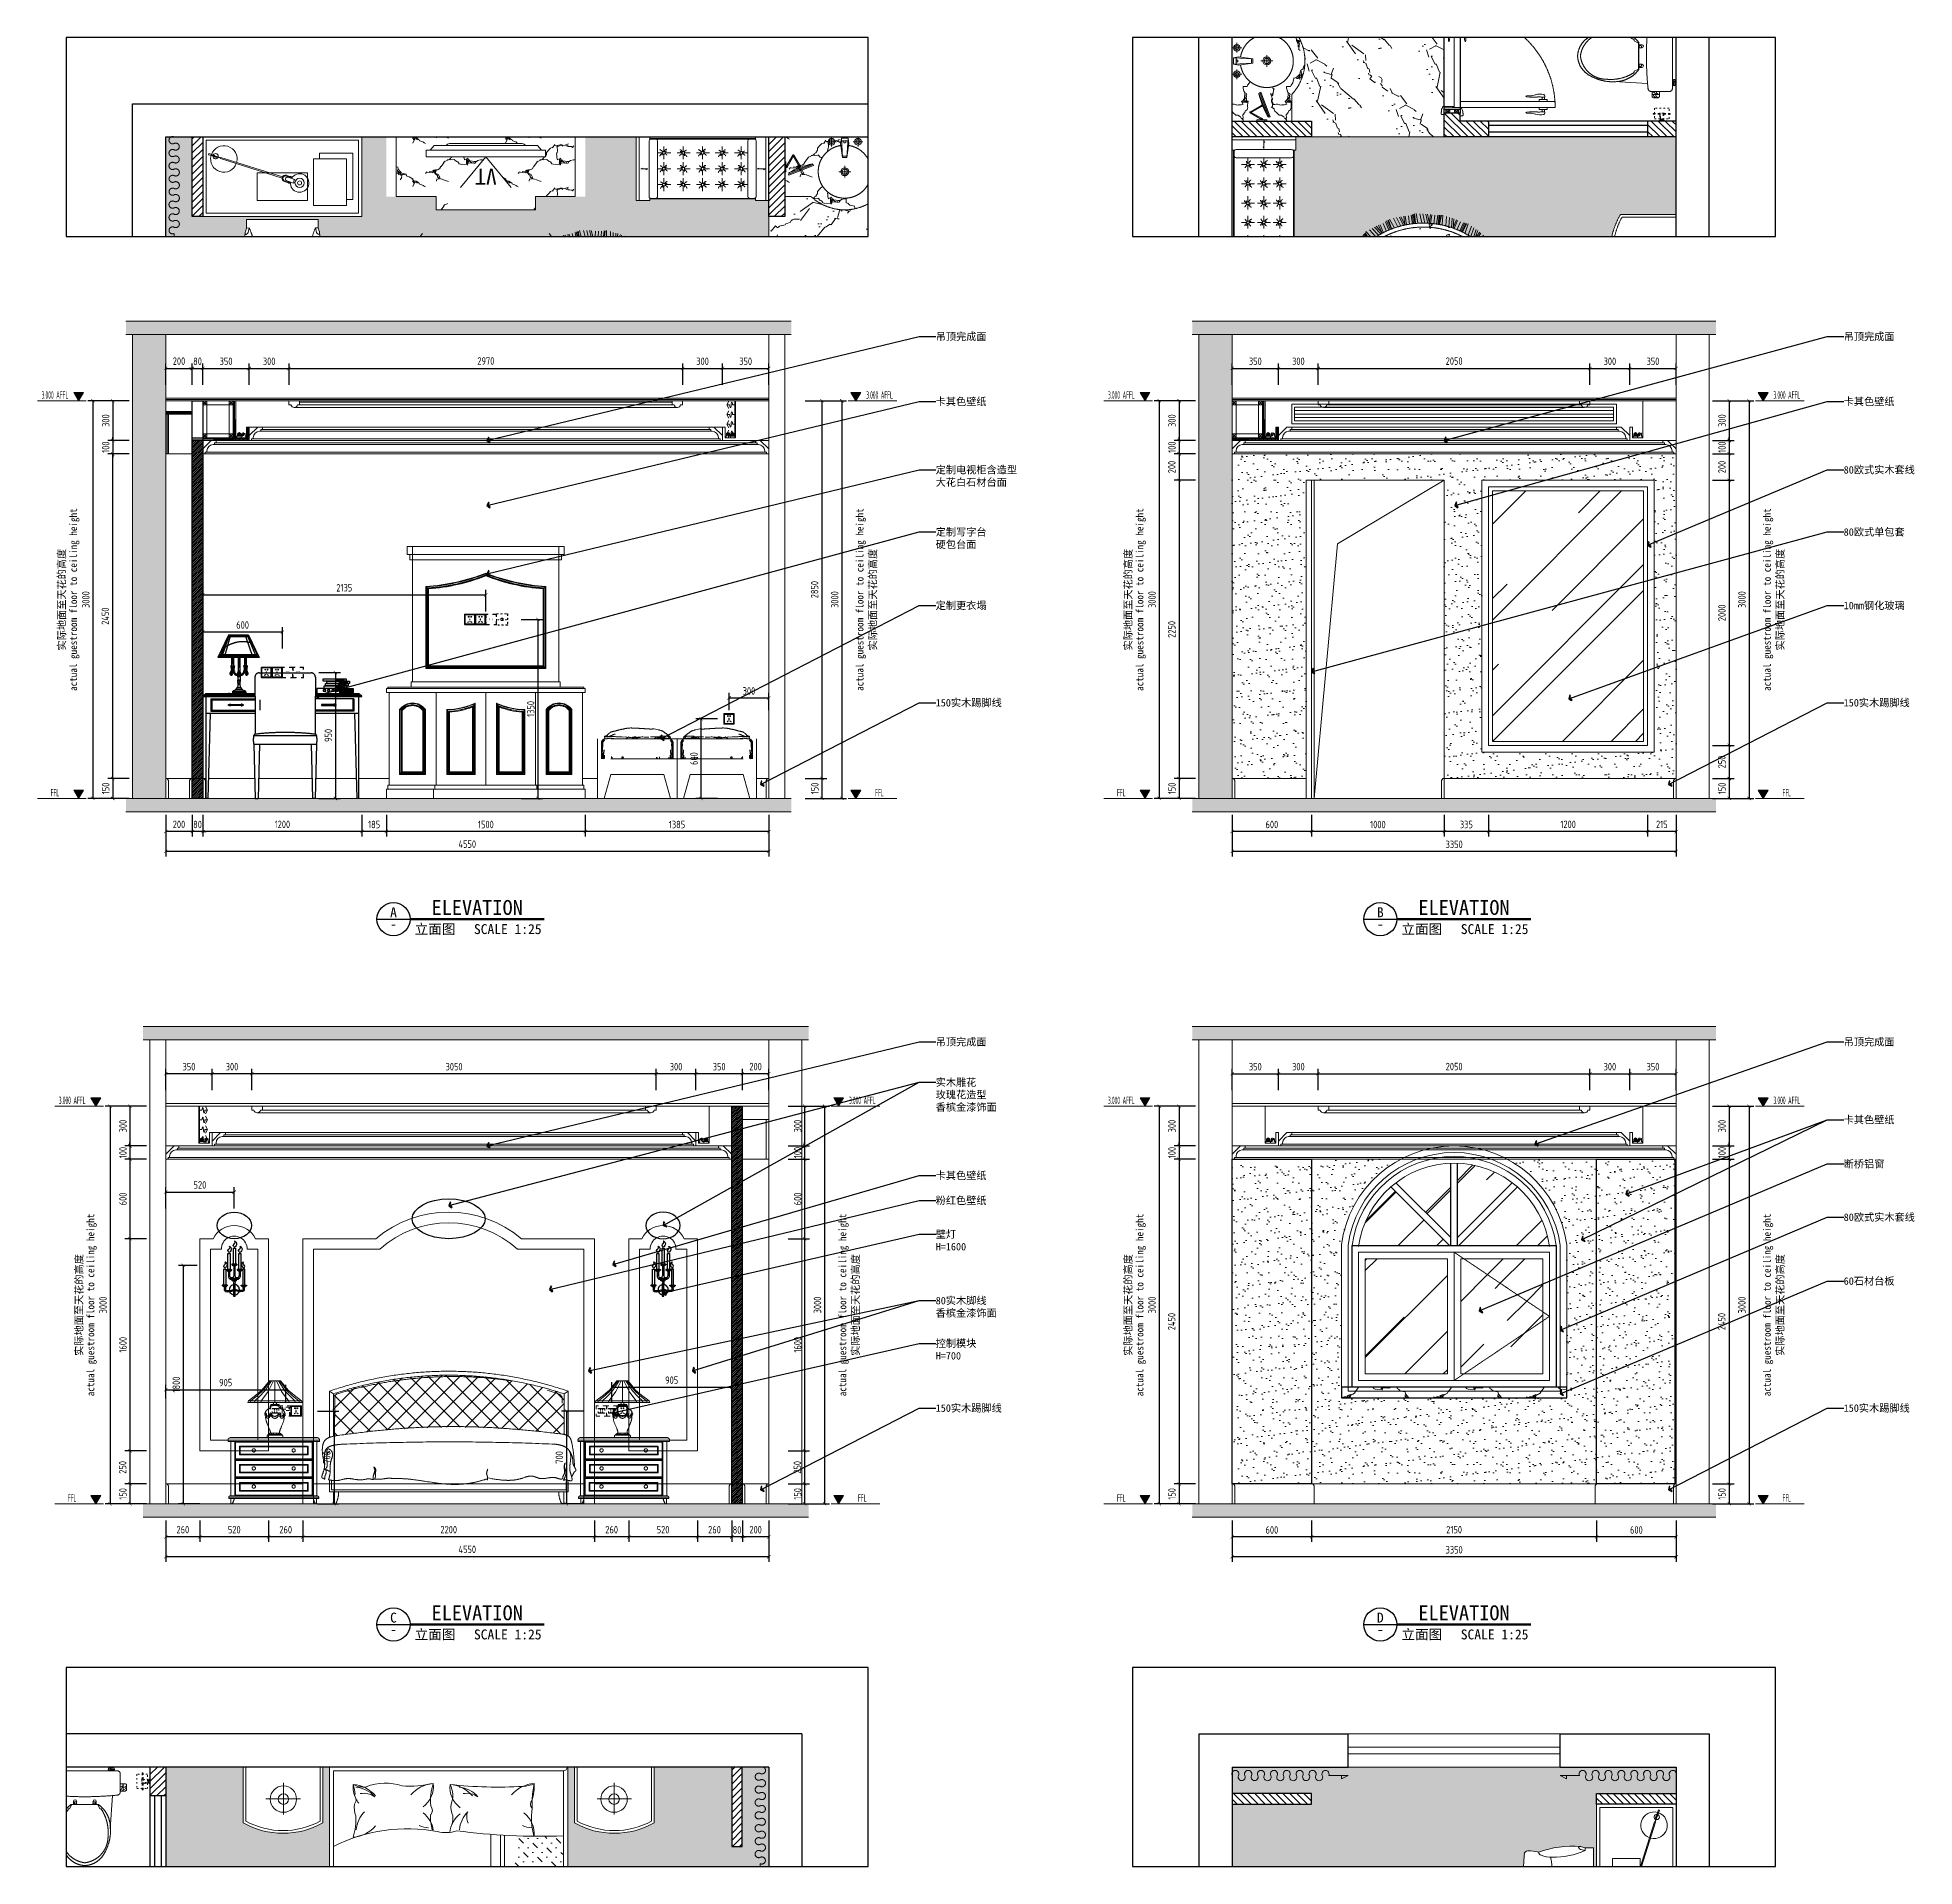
# Model space of a CAD drawing. Header units: millimetres. Extents: x 3162 to 221128, y -144913 to 11496.
# Drawn here: x 206968 to 221128, y -25760 to -11962 of the extents above; entities that cross this region are included whole.
import ezdxf
from ezdxf.enums import TextEntityAlignment as Align
from ezdxf.xclip import XClip

# ---------------------------------------------------------------- set-up
doc = ezdxf.new("R2010")
doc.units = ezdxf.units.MM
doc.header["$LTSCALE"] = 10
doc.header["$XCLIPFRAME"] = 2
for name, pattern in [('ACAD_ISO03W100', [30, 12, -18]), ('DASH', [8.89, 6.35, -2.54]), ('DASHED2', [0.375, 0.25, -0.125]), ('DOTE', [61.468, 50.8, -5.08, 0.508, -5.08]), ('HIDDEN', [9.525, 6.35, -3.175]), ('HIDDEN2', [0.1875, 0.125, -0.0625])]:
    doc.linetypes.add(name, pattern=pattern)
doc.layers.get('Defpoints').update_dxf_attribs({"color": 250})
for name, color, linetype, lineweight in [('Contour【轮廓线】', 94, 'Continuous', 0), ('Elevation【立面图库】', 150, 'Continuous', 0), ('FC-Doorsill【门槛线】', 8, 'Continuous', 0), ('FC-Hatch【平面填充】', 250, 'Continuous', 0), ('FC-Refe【标注引线】', 2, 'Continuous', 0), ('FF-Curtain【平面窗帘】', 32, 'Continuous', 0), ('FF-Door【门】', 51, 'Continuous', 0), ('FF-Fixed【固定家具】', 30, 'Continuous', 0), ('FF-FIXT【洁具】', 31, 'Continuous', 0), ('FF-MT【门套】', 20, 'Continuous', 0), ('FF-Socket【电气】', 124, 'Continuous', 0), ('FF-Text【平面文字】', 2, 'Continuous', 0), ('FF-Win【窗】', 132, 'Continuous', 0), ('FF-【活动成品家具】', 51, 'Continuous', 0), ('Fine【细线】', 250, 'Continuous', 0), ('Finish【完成面】', 2, 'Continuous', 0), ('Gray【中细线】', 8, 'Continuous', 0), ('Hidden【虚线】', 136, 'DASH', 0), ('RC-dimensions', 44, 'Continuous', 0), ('RC-Lamps【天花灯具】', 2, 'Continuous', 0), ('RC-Modelling【天花造型】', 30, 'Continuous', 0), ('Wall【立面墙】', 252, 'Continuous', 0)]:
    doc.layers.add(name, color=color, linetype=linetype, lineweight=lineweight)
for name, color, linetype in [('FIXTURE', 2, 'Continuous'), ('WALL_NEW【新建墙体】', 4, 'Continuous'), ('WALL【墙体】', 7, 'Continuous')]:
    doc.layers.add(name, color=color, linetype=linetype)
doc.styles.add('ROMANTIC', font='', dxfattribs={"bigfont": 'gbcbig.shx'})
doc.styles.add('宋体', font='', dxfattribs={"width": 0.8})
doc.styles.add('尺寸标注', font='ARCHS.SHX', dxfattribs={"width": 0.8})
doc.styles.add('文字', font='')
doc.styles.add('标高', font='ARCHS.SHX', dxfattribs={"width": 0.5})
doc.styles.add('线上图名', font='simhei.ttf')
doc.styles.add('线下图名', font='simhei.ttf')
doc.styles.get('ROMANTIC').set_extended_font_data('STXihei')
doc.styles.get('宋体').set_extended_font_data('SimSun')
doc.styles.get('文字').set_extended_font_data('SimSun')
doc.dimstyles.new('海龙1：25', dxfattribs={"dimscale": 25, "dimtxt": 2.25, "dimasz": 1, "dimexe": 1.5, "dimexo": 1, "dimgap": 1, "dimtad": 1, "dimdec": 0, "dimrnd": 5, "dimdsep": 46, "dimtxsty": '尺寸标注', "dimblk": 'ARCHTICK', "dimblk1": 'ARCHTICK', "dimblk2": 'ARCHTICK', "dimcen": 1, "dimclrd": 44, "dimclre": 44, "dimclrt": 2, "dimadec": 0, "dimazin": 0, "dimtfac": 1, "dimtdec": 0, "dimtix": 1, "dimtmove": 2, "dimatfit": 3, "dimldrblk": 'hl_arrow2', "dimfxl": 5, "dimfxlon": 1, "dimarcsym": 0})
pattern_1 = [(225, (110819.52, 0), (35.35534, -35.35534), []), (230, (110819.52, 0), (-71.726018, 6.275218), [7.5, -82.5]), (175, (110819.52, 0), (13.87511, -75.21923), [6, -66]), (280.4514, (110813.54, 0.52), (-57.85092, -68.94393), [6.374, -70.1142]), (226.1842, (110819.52, -20), (-106.72409, 16.55189), [11.25, -123.75]), (276.6356, (110810.63, -18.62), (-93.46626, -97.41178), [9.56105, -105.1713]), (171.1842, (110819.52, -20), (-93.46618, -97.41189), [9, -99]), (201, (110809.52, -15), (-59.690703, 40.261893), [7.5, -82.5]), (146, (110809.52, -15), (-24.33156, -72.515006), [6, -66]), (251.4514, (110804.546, -11.645), (-84.022234, -32.253037), [6.374, -70.1142]), (217.5, (110819.52, 0), (-1.2159855, -33.2893854), [0.5, -65.2, 0.5, -67, 0.5, -66.25]), (187.5, (110819.52, 0), (-26.306954, -39.441171), [0.5, -38.2, 0.5, -63.7, 0.5, -25.25]), (147.5, (110841.82, -3e-15), (-53.3822436, 2.255487), [0.5, -25, 0.5, -78, 0.5, -103.5]), (137.5, (110851.82, -4e-15), (-58.318617, -10.010498), [0.5, -32.5, 0.5, -51.8, 0.5, -73.5])]
pattern_2 = [(225, (111560.62, 0), (35.35534, -35.35534), []), (230, (111560.62, 0), (-71.726018, 6.275218), [7.5, -82.5]), (175, (111560.62, 0), (13.87511, -75.219228), [6, -66]), (280.4514, (111554.64, 0.52), (-57.85092, -68.94393), [6.374, -70.1142]), (226.1842, (111560.62, -20), (-106.724086, 16.55189), [11.25, -123.75]), (276.6356, (111551.73, -18.62), (-93.46626, -97.41178), [9.56105, -105.1713]), (171.1842, (111560.62, -20), (-93.46618, -97.41189), [9, -99]), (201, (111550.62, -15), (-59.690703, 40.261893), [7.5, -82.5]), (146, (111550.62, -15), (-24.33156, -72.515006), [6, -66]), (251.4514, (111545.645, -11.645), (-84.022234, -32.253037), [6.374, -70.1142]), (217.5, (111560.62, 0), (-1.2159855, -33.2893854), [0.5, -65.2, 0.5, -67, 0.5, -66.25]), (187.5, (111560.62, 0), (-26.306954, -39.441171), [0.5, -38.2, 0.5, -63.7, 0.5, -25.25]), (147.5, (111582.92, -3e-15), (-53.3822436, 2.255487), [0.5, -25, 0.5, -78, 0.5, -103.5]), (137.5, (111592.92, -4e-15), (-58.318617, -10.010498), [0.5, -32.5, 0.5, -51.8, 0.5, -73.5])]
pattern_3 = [(45, (-17235.556, 16249.696), (-26.516504, 26.516504), [])]
pattern_4 = [(45, (-106835.05, 21273.8), (646.5784, 1724.209), [11430, -1524, 3810, -762]), (45, (-106387.8, 22259.8), (-1255.44, 177.809), [2286, -251.46, 4572, -571.5]), (45, (-107023.63, 22001.2), (2440.8336, 3162.8462), [6096, -1066.8, 3048, -762])]
pattern_5 = [(0, (110819.52, 0), (0, 4.37515), []), (135, (110821.708, -2.188), (-8.7503038, -8.7503038), [6.1873991, -6.1873991]), (135, (110822.801, -2.188), (-8.7503038, -8.7503038), [6.1873991, -6.1873991]), (135, (110823.895, -2.188), (-8.7503038, -8.7503038), [6.1873991, -6.1873991])]

msp = doc.modelspace()

# ---------------------------------------------------------------- texts
at = {"layer": 'FF-Text【平面文字】', "char_height": 56.25, "attachment_point": 1, "style": '文字'}
for s, insert in [('吊顶完成面', (213743.8, -14189.3)), ('吊顶完成面', (220593.8, -14189.3)), ('卡其色壁纸', (213743.8, -14679.8)), ('卡其色壁纸', (220593.8, -14679.8)), ('定制电视柜含造型\\P大花白石材台面', (213743.8, -15194.9)), ('80欧式实木套线', (220593.8, -15194.9)), ('定制写字台\\P硬包台面', (213743.8, -15664)), ('80欧式单包套', (220593.8, -15664)), ('定制更衣塌', (213743.8, -16218.7)), ('10mm钢化玻璃', (220593.8, -16218.7)), ('150实木踢脚线', (213743.8, -16952)), ('150实木踢脚线', (220593.8, -16952)), ('吊顶完成面', (213743.8, -19510.8)), ('吊顶完成面', (220593.8, -19510.8)), ('实木雕花\\P玫瑰花造型\\P香槟金漆饰面', (213743.8, -19815.8)), ('卡其色壁纸', (220593.8, -20098.2)), ('卡其色壁纸', (213743.8, -20519.2)), ('断桥铝窗', (220593.8, -20431.9)), ('粉红色壁纸', (213743.8, -20707.4)), ('壁灯\\PH=1600', (213743.8, -20962.1)), ('80欧式实木套线', (220593.8, -20833.4)), ('60石材台板', (220593.8, -21315.1)), ('80实木脚线\\P香槟金漆饰面', (213743.8, -21462.6)), ('控制模块\\PH=700', (213743.8, -21785.1)), ('150实木踢脚线', (213743.8, -22273.5)), ('150实木踢脚线', (220593.8, -22273.5))]:
    msp.add_mtext(s, dxfattribs=dict(at, insert=insert))

# ---------------------------------------------------------------- blocks, each defined once
blk = doc.blocks.new('*U173')
at = {"color": 2, "linetype": 'Continuous'}
blk.add_line((-27.26, 0), (-17.26, 0), dxfattribs=at)
blk.add_lwpolyline([(-17.26, 0, 0.7, 0.7, 0), (23.26, 0, 0.75, 0.75, 0)], format="xyseb", dxfattribs=at)
at = {"color": 150, "linetype": 'Continuous'}
blk.add_circle((-22.26, 0), 5, dxfattribs=at)
at = {"color": 2, "style": '线上图名', "flags": 8}
blk.add_attdef('EXISTING_PLAN', text='', height=4.5, dxfattribs=at).set_placement((3, 1.27), align=Align.CENTER)
at = {"color": 2, "style": '线下图名', "flags": 8}
blk.add_attdef('编号', text='', height=3, dxfattribs=at).set_placement((-22.26, 2.08), align=Align.MIDDLE)
blk.add_attdef('图号', text='', height=3, dxfattribs=at).set_placement((-22.26, -3.86), align=Align.BOTTOM_CENTER)
blk.add_attdef('图名1', text='', height=3, dxfattribs=at).set_placement((-15.86, -1.5), align=Align.TOP_LEFT)
blk.add_attdef('比例1', text='', height=3, dxfattribs=at).set_placement((22.44, -1.5), align=Align.TOP_RIGHT)
blk = doc.blocks.new('海龙工具_踢脚线')
blk.add_lwpolyline([(20, 0), (20, 90), (10, 100), (0, 100)])
blk = doc.blocks.new('_ArchTick')
at = {"color": 2, "linetype": 'ByBlock', "const_width": 0.15}
blk.add_lwpolyline([(-0.5, -0.5), (0.5, 0.5)], dxfattribs=at)
blk = doc.blocks.new('*D228')
at = {"layer": 'Defpoints', "color": 0, "transparency": 16777216}
for p in [(207685, -14702), (207535, -15002), (207685, -15002)]:
    blk.add_point(p, dxfattribs=at)
at = {"layer": 'RC-dimensions', "color": 44, "lineweight": -2, "transparency": 16777216}
for p, q in [((207660, -14702), (207497, -14702)), ((207535, -14702), (207535, -15002)), ((207660, -15002), (207497, -15002))]:
    blk.add_line(p, q, dxfattribs=at)
at = {"layer": 'RC-dimensions', "color": 44, "lineweight": -2, "transparency": 16777216, "xscale": 25, "yscale": 25, "zscale": 25}
for p, rotation in [((207535, -14702), 90), ((207535, -15002), 270)]:
    blk.add_blockref('_ArchTick', p, dxfattribs=dict(at, rotation=rotation))
at = {"layer": 'RC-dimensions', "color": 2, "transparency": 16777216, "insert": (207482, -14852), "char_height": 56.2, "attachment_point": 5, "rotation": 90, "style": '尺寸标注'}
blk.add_mtext('300', dxfattribs=at)
blk = doc.blocks.new('hl_arrow2')
at = {"color": 2}
blk.add_line((-0.22, 0), (-1, 0), dxfattribs=at)
blk.add_lwpolyline([(-0.22, 0), (-0.86, -0.69), (-0.65, -0.86), (0, 0), (-0.65, 0.86), (-0.86, 0.69)], close=True, dxfattribs=at)
for points in [[(-0.86, 0.69), (-0.65, 0.86), (-0.22, 0), (0, 0)], [(-0.86, -0.69), (-0.65, -0.86), (-0.22, 0), (0, 0)]]:
    blk.add_solid(points, dxfattribs=at)
blk = doc.blocks.new('*D229')
at = {"layer": 'Defpoints', "color": 0, "transparency": 16777216}
for p in [(207685, -17552), (207535, -17702), (207685, -17702)]:
    blk.add_point(p, dxfattribs=at)
at = {"layer": 'RC-dimensions', "color": 44, "lineweight": -2, "transparency": 16777216}
for p, q in [((207660, -17552), (207497, -17552)), ((207535, -17552), (207535, -17702)), ((207660, -17702), (207497, -17702))]:
    blk.add_line(p, q, dxfattribs=at)
at = {"layer": 'RC-dimensions', "color": 44, "lineweight": -2, "transparency": 16777216, "xscale": 25, "yscale": 25, "zscale": 25}
for p, rotation in [((207535, -17552), 90), ((207535, -17702), 270)]:
    blk.add_blockref('_ArchTick', p, dxfattribs=dict(at, rotation=rotation))
at = {"layer": 'RC-dimensions', "color": 2, "transparency": 16777216, "insert": (207482, -17627), "char_height": 56.2, "attachment_point": 5, "rotation": 90, "style": '尺寸标注'}
blk.add_mtext('150', dxfattribs=at)
blk = doc.blocks.new('*D230')
at = {"layer": 'Defpoints', "color": 0, "transparency": 16777216}
for p in [(207685, -14702), (207385, -17702), (207685, -17702)]:
    blk.add_point(p, dxfattribs=at)
at = {"layer": 'RC-dimensions', "color": 44, "lineweight": -2, "transparency": 16777216}
for p, q in [((207510, -14702), (207347, -14702)), ((207385, -14702), (207385, -17702)), ((207510, -17702), (207347, -17702))]:
    blk.add_line(p, q, dxfattribs=at)
at = {"layer": 'RC-dimensions', "color": 44, "lineweight": -2, "transparency": 16777216, "xscale": 25, "yscale": 25, "zscale": 25}
for p, rotation in [((207385, -14702), 90), ((207385, -17702), 270)]:
    blk.add_blockref('_ArchTick', p, dxfattribs=dict(at, rotation=rotation))
at = {"layer": 'RC-dimensions', "color": 2, "transparency": 16777216, "insert": (207332, -16202), "char_height": 56.2, "attachment_point": 5, "rotation": 90, "style": '尺寸标注'}
blk.add_mtext('3000', dxfattribs=at)
blk = doc.blocks.new('海龍_立面标识')
at = {"style": '宋体', "width": 0.9, "flags": 8}
blk.add_attdef('FLOOR_HEIGHT', text='', height=2.25, rotation=90, dxfattribs=at).set_placement((0, 0), align=Align.CENTER)
at = {"style": '宋体', "flags": 8}
blk.add_attdef('HEIGHT', text='', height=2.25, rotation=90, dxfattribs=at).set_placement((-3.5, 0), align=Align.CENTER)
blk = doc.blocks.new('hl_Elevation-A2')
blk.add_hatch(color=150).paths.add_polyline_path([(3.74, 2.47), (2.27, 0), (0.8, 2.47)])
at = {"color": 150}
blk.add_line((0, 0), (14.67, 0), dxfattribs=at)
blk.add_lwpolyline([(3.74, 2.47), (2.27, 0), (0.8, 2.47)], close=True, dxfattribs=at)
at = {"color": 2, "style": '标高', "width": 0.8, "flags": 8}
blk.add_attdef('HEIGHT', text='', height=2.25, dxfattribs=at).set_placement((9.42, 1.75), align=Align.MIDDLE_CENTER)
blk = doc.blocks.new('*D231')
at = {"layer": 'Defpoints', "color": 0, "transparency": 16777216}
for p in [(212735, -14702), (212735, -17552), (212885, -17552)]:
    blk.add_point(p, dxfattribs=at)
at = {"layer": 'RC-dimensions', "color": 44, "lineweight": -2, "transparency": 16777216}
for p, q in [((212760, -14702), (212922, -14702)), ((212885, -14702), (212885, -17552)), ((212760, -17552), (212922, -17552))]:
    blk.add_line(p, q, dxfattribs=at)
at = {"layer": 'RC-dimensions', "color": 44, "lineweight": -2, "transparency": 16777216, "xscale": 25, "yscale": 25, "zscale": 25}
for p, rotation in [((212885, -14702), 90), ((212885, -17552), 270)]:
    blk.add_blockref('_ArchTick', p, dxfattribs=dict(at, rotation=rotation))
at = {"layer": 'RC-dimensions', "color": 2, "transparency": 16777216, "insert": (212830, -16127), "char_height": 56.2, "attachment_point": 5, "rotation": 90, "style": '尺寸标注'}
blk.add_mtext('2850', dxfattribs=at)
blk = doc.blocks.new('*D232')
at = {"layer": 'Defpoints', "color": 0, "transparency": 16777216}
for p in [(212735, -17552), (212735, -17702), (212885, -17702)]:
    blk.add_point(p, dxfattribs=at)
at = {"layer": 'RC-dimensions', "color": 44, "lineweight": -2, "transparency": 16777216}
for p, q in [((212760, -17552), (212922, -17552)), ((212885, -17552), (212885, -17702)), ((212760, -17702), (212922, -17702))]:
    blk.add_line(p, q, dxfattribs=at)
at = {"layer": 'RC-dimensions', "color": 44, "lineweight": -2, "transparency": 16777216, "xscale": 25, "yscale": 25, "zscale": 25}
for p, rotation in [((212885, -17552), 90), ((212885, -17702), 270)]:
    blk.add_blockref('_ArchTick', p, dxfattribs=dict(at, rotation=rotation))
at = {"layer": 'RC-dimensions', "color": 2, "transparency": 16777216, "insert": (212832, -17627), "char_height": 56.2, "attachment_point": 5, "rotation": 90, "style": '尺寸标注'}
blk.add_mtext('150', dxfattribs=at)
blk = doc.blocks.new('*D233')
at = {"layer": 'Defpoints', "color": 0, "transparency": 16777216}
for p in [(212735, -14702), (212735, -17702), (213035, -17702)]:
    blk.add_point(p, dxfattribs=at)
at = {"layer": 'RC-dimensions', "color": 44, "lineweight": -2, "transparency": 16777216}
for p, q in [((212910, -14702), (213072, -14702)), ((213035, -14702), (213035, -17702)), ((212910, -17702), (213072, -17702))]:
    blk.add_line(p, q, dxfattribs=at)
at = {"layer": 'RC-dimensions', "color": 44, "lineweight": -2, "transparency": 16777216, "xscale": 25, "yscale": 25, "zscale": 25}
for p, rotation in [((213035, -14702), 90), ((213035, -17702), 270)]:
    blk.add_blockref('_ArchTick', p, dxfattribs=dict(at, rotation=rotation))
at = {"layer": 'RC-dimensions', "color": 2, "transparency": 16777216, "insert": (212982, -16202), "char_height": 56.2, "attachment_point": 5, "rotation": 90, "style": '尺寸标注'}
blk.add_mtext('3000', dxfattribs=at)
blk = doc.blocks.new('*D234')
at = {"layer": 'Defpoints', "color": 0, "transparency": 16777216}
for p in [(211100, -17802), (212485, -17802), (211100, -17952)]:
    blk.add_point(p, dxfattribs=at)
at = {"layer": 'RC-dimensions', "color": 44, "lineweight": -2, "transparency": 16777216}
for p, q in [((211100, -17827), (211100, -17990)), ((212485, -17827), (212485, -17990)), ((212485, -17952), (211100, -17952))]:
    blk.add_line(p, q, dxfattribs=at)
at = {"layer": 'RC-dimensions', "color": 44, "lineweight": -2, "transparency": 16777216, "xscale": 25, "yscale": 25, "zscale": 25, "rotation": 180}
blk.add_blockref('_ArchTick', (211100, -17952), dxfattribs=at)
at = {"layer": 'RC-dimensions', "color": 44, "lineweight": -2, "transparency": 16777216, "xscale": 25, "yscale": 25, "zscale": 25}
blk.add_blockref('_ArchTick', (212485, -17952), dxfattribs=at)
at = {"layer": 'RC-dimensions', "color": 2, "transparency": 16777216, "insert": (211792, -17899), "char_height": 56.2, "attachment_point": 5, "style": '尺寸标注'}
blk.add_mtext('1385', dxfattribs=at)
blk = doc.blocks.new('*D235')
at = {"layer": 'Defpoints', "color": 0, "transparency": 16777216}
for p in [(207935, -17802), (212485, -17802), (207935, -18102)]:
    blk.add_point(p, dxfattribs=at)
at = {"layer": 'RC-dimensions', "color": 44, "lineweight": -2, "transparency": 16777216}
for p, q in [((207935, -17977), (207935, -18140)), ((212485, -17977), (212485, -18140)), ((212485, -18102), (207935, -18102))]:
    blk.add_line(p, q, dxfattribs=at)
at = {"layer": 'RC-dimensions', "color": 44, "lineweight": -2, "transparency": 16777216, "xscale": 25, "yscale": 25, "zscale": 25, "rotation": 180}
blk.add_blockref('_ArchTick', (207935, -18102), dxfattribs=at)
at = {"layer": 'RC-dimensions', "color": 44, "lineweight": -2, "transparency": 16777216, "xscale": 25, "yscale": 25, "zscale": 25}
blk.add_blockref('_ArchTick', (212485, -18102), dxfattribs=at)
at = {"layer": 'RC-dimensions', "color": 2, "transparency": 16777216, "insert": (210210, -18047), "char_height": 56.2, "attachment_point": 5, "style": '尺寸标注'}
blk.add_mtext('4550', dxfattribs=at)
blk = doc.blocks.new('*D236')
at = {"layer": 'Defpoints', "color": 0, "transparency": 16777216}
for p in [(215730, -14702), (215580, -15002), (215730, -15002)]:
    blk.add_point(p, dxfattribs=at)
at = {"layer": 'RC-dimensions', "color": 44, "lineweight": -2, "transparency": 16777216}
for p, q in [((215705, -14702), (215542, -14702)), ((215580, -14702), (215580, -15002)), ((215705, -15002), (215542, -15002))]:
    blk.add_line(p, q, dxfattribs=at)
at = {"layer": 'RC-dimensions', "color": 44, "lineweight": -2, "transparency": 16777216, "xscale": 25, "yscale": 25, "zscale": 25}
for p, rotation in [((215580, -14702), 90), ((215580, -15002), 270)]:
    blk.add_blockref('_ArchTick', p, dxfattribs=dict(at, rotation=rotation))
at = {"layer": 'RC-dimensions', "color": 2, "transparency": 16777216, "insert": (215526, -14852), "char_height": 56.2, "attachment_point": 5, "rotation": 90, "style": '尺寸标注'}
blk.add_mtext('300', dxfattribs=at)
blk = doc.blocks.new('*D237')
at = {"layer": 'Defpoints', "color": 0, "transparency": 16777216}
for p in [(215730, -17552), (215580, -17702), (215730, -17702)]:
    blk.add_point(p, dxfattribs=at)
at = {"layer": 'RC-dimensions', "color": 44, "lineweight": -2, "transparency": 16777216}
for p, q in [((215705, -17552), (215542, -17552)), ((215580, -17552), (215580, -17702)), ((215705, -17702), (215542, -17702))]:
    blk.add_line(p, q, dxfattribs=at)
at = {"layer": 'RC-dimensions', "color": 44, "lineweight": -2, "transparency": 16777216, "xscale": 25, "yscale": 25, "zscale": 25}
for p, rotation in [((215580, -17552), 90), ((215580, -17702), 270)]:
    blk.add_blockref('_ArchTick', p, dxfattribs=dict(at, rotation=rotation))
at = {"layer": 'RC-dimensions', "color": 2, "transparency": 16777216, "insert": (215526, -17627), "char_height": 56.2, "attachment_point": 5, "rotation": 90, "style": '尺寸标注'}
blk.add_mtext('150', dxfattribs=at)
blk = doc.blocks.new('*D238')
at = {"layer": 'Defpoints', "color": 0, "transparency": 16777216}
for p in [(215730, -14702), (215430, -17702), (215730, -17702)]:
    blk.add_point(p, dxfattribs=at)
at = {"layer": 'RC-dimensions', "color": 44, "lineweight": -2, "transparency": 16777216}
for p, q in [((215555, -14702), (215392, -14702)), ((215430, -14702), (215430, -17702)), ((215555, -17702), (215392, -17702))]:
    blk.add_line(p, q, dxfattribs=at)
at = {"layer": 'RC-dimensions', "color": 44, "lineweight": -2, "transparency": 16777216, "xscale": 25, "yscale": 25, "zscale": 25}
for p, rotation in [((215430, -14702), 90), ((215430, -17702), 270)]:
    blk.add_blockref('_ArchTick', p, dxfattribs=dict(at, rotation=rotation))
at = {"layer": 'RC-dimensions', "color": 2, "transparency": 16777216, "insert": (215376, -16202), "char_height": 56.2, "attachment_point": 5, "rotation": 90, "style": '尺寸标注'}
blk.add_mtext('3000', dxfattribs=at)
blk = doc.blocks.new('*D241')
at = {"layer": 'Defpoints', "color": 0, "transparency": 16777216}
for p in [(219580, -14702), (219580, -15002), (219730, -15002)]:
    blk.add_point(p, dxfattribs=at)
at = {"layer": 'RC-dimensions', "color": 44, "lineweight": -2, "transparency": 16777216}
for p, q in [((219605, -14702), (219767, -14702)), ((219730, -14702), (219730, -15002)), ((219605, -15002), (219767, -15002))]:
    blk.add_line(p, q, dxfattribs=at)
at = {"layer": 'RC-dimensions', "color": 44, "lineweight": -2, "transparency": 16777216, "xscale": 25, "yscale": 25, "zscale": 25}
for p, rotation in [((219730, -14702), 90), ((219730, -15002), 270)]:
    blk.add_blockref('_ArchTick', p, dxfattribs=dict(at, rotation=rotation))
at = {"layer": 'RC-dimensions', "color": 2, "transparency": 16777216, "insert": (219676, -14852), "char_height": 56.2, "attachment_point": 5, "rotation": 90, "style": '尺寸标注'}
blk.add_mtext('300', dxfattribs=at)
blk = doc.blocks.new('*D239')
at = {"layer": 'Defpoints', "color": 0, "transparency": 16777216}
for p in [(219580, -17552), (219580, -17702), (219730, -17702)]:
    blk.add_point(p, dxfattribs=at)
at = {"layer": 'RC-dimensions', "color": 44, "lineweight": -2, "transparency": 16777216}
for p, q in [((219605, -17552), (219767, -17552)), ((219730, -17552), (219730, -17702)), ((219605, -17702), (219767, -17702))]:
    blk.add_line(p, q, dxfattribs=at)
at = {"layer": 'RC-dimensions', "color": 44, "lineweight": -2, "transparency": 16777216, "xscale": 25, "yscale": 25, "zscale": 25}
for p, rotation in [((219730, -17552), 90), ((219730, -17702), 270)]:
    blk.add_blockref('_ArchTick', p, dxfattribs=dict(at, rotation=rotation))
at = {"layer": 'RC-dimensions', "color": 2, "transparency": 16777216, "insert": (219676, -17627), "char_height": 56.2, "attachment_point": 5, "rotation": 90, "style": '尺寸标注'}
blk.add_mtext('150', dxfattribs=at)
blk = doc.blocks.new('*D240')
at = {"layer": 'Defpoints', "color": 0, "transparency": 16777216}
for p in [(219580, -14702), (219580, -17702), (219880, -17702)]:
    blk.add_point(p, dxfattribs=at)
at = {"layer": 'RC-dimensions', "color": 44, "lineweight": -2, "transparency": 16777216}
for p, q in [((219755, -14702), (219917, -14702)), ((219880, -14702), (219880, -17702)), ((219755, -17702), (219917, -17702))]:
    blk.add_line(p, q, dxfattribs=at)
at = {"layer": 'RC-dimensions', "color": 44, "lineweight": -2, "transparency": 16777216, "xscale": 25, "yscale": 25, "zscale": 25}
for p, rotation in [((219880, -14702), 90), ((219880, -17702), 270)]:
    blk.add_blockref('_ArchTick', p, dxfattribs=dict(at, rotation=rotation))
at = {"layer": 'RC-dimensions', "color": 2, "transparency": 16777216, "insert": (219826, -16202), "char_height": 56.2, "attachment_point": 5, "rotation": 90, "style": '尺寸标注'}
blk.add_mtext('3000', dxfattribs=at)
blk = doc.blocks.new('*D242')
at = {"layer": 'Defpoints', "color": 0, "transparency": 16777216}
for p in [(219115, -17802), (219330, -17802), (219115, -17952)]:
    blk.add_point(p, dxfattribs=at)
at = {"layer": 'RC-dimensions', "color": 44, "lineweight": -2, "transparency": 16777216}
for p, q in [((219115, -17827), (219115, -17990)), ((219330, -17827), (219330, -17990)), ((219330, -17952), (219115, -17952))]:
    blk.add_line(p, q, dxfattribs=at)
at = {"layer": 'RC-dimensions', "color": 44, "lineweight": -2, "transparency": 16777216, "xscale": 25, "yscale": 25, "zscale": 25, "rotation": 180}
blk.add_blockref('_ArchTick', (219115, -17952), dxfattribs=at)
at = {"layer": 'RC-dimensions', "color": 44, "lineweight": -2, "transparency": 16777216, "xscale": 25, "yscale": 25, "zscale": 25}
blk.add_blockref('_ArchTick', (219330, -17952), dxfattribs=at)
at = {"layer": 'RC-dimensions', "color": 2, "transparency": 16777216, "insert": (219222, -17898), "char_height": 56.2, "attachment_point": 5, "style": '尺寸标注'}
blk.add_mtext('215', dxfattribs=at)
blk = doc.blocks.new('*D243')
at = {"layer": 'Defpoints', "color": 0, "transparency": 16777216}
for p in [(215980, -17802), (219330, -17802), (215980, -18102)]:
    blk.add_point(p, dxfattribs=at)
at = {"layer": 'RC-dimensions', "color": 44, "lineweight": -2, "transparency": 16777216}
for p, q in [((215980, -17977), (215980, -18140)), ((219330, -17977), (219330, -18140)), ((219330, -18102), (215980, -18102))]:
    blk.add_line(p, q, dxfattribs=at)
at = {"layer": 'RC-dimensions', "color": 44, "lineweight": -2, "transparency": 16777216, "xscale": 25, "yscale": 25, "zscale": 25, "rotation": 180}
blk.add_blockref('_ArchTick', (215980, -18102), dxfattribs=at)
at = {"layer": 'RC-dimensions', "color": 44, "lineweight": -2, "transparency": 16777216, "xscale": 25, "yscale": 25, "zscale": 25}
blk.add_blockref('_ArchTick', (219330, -18102), dxfattribs=at)
at = {"layer": 'RC-dimensions', "color": 2, "transparency": 16777216, "insert": (217655, -18049), "char_height": 56.2, "attachment_point": 5, "style": '尺寸标注'}
blk.add_mtext('3350', dxfattribs=at)
blk = doc.blocks.new('*D244')
at = {"layer": 'Defpoints', "color": 0, "transparency": 16777216}
for p in [(207815, -20024), (207665, -20324), (207815, -20324)]:
    blk.add_point(p, dxfattribs=at)
at = {"layer": 'RC-dimensions', "color": 44, "lineweight": -2, "transparency": 16777216}
for p, q in [((207790, -20024), (207627, -20024)), ((207665, -20024), (207665, -20324)), ((207790, -20324), (207627, -20324))]:
    blk.add_line(p, q, dxfattribs=at)
at = {"layer": 'RC-dimensions', "color": 44, "lineweight": -2, "transparency": 16777216, "xscale": 25, "yscale": 25, "zscale": 25}
for p, rotation in [((207665, -20024), 90), ((207665, -20324), 270)]:
    blk.add_blockref('_ArchTick', p, dxfattribs=dict(at, rotation=rotation))
at = {"layer": 'RC-dimensions', "color": 2, "transparency": 16777216, "insert": (207612, -20174), "char_height": 56.2, "attachment_point": 5, "rotation": 90, "style": '尺寸标注'}
blk.add_mtext('300', dxfattribs=at)
blk = doc.blocks.new('*D245')
at = {"layer": 'Defpoints', "color": 0, "transparency": 16777216}
for p in [(207815, -22874), (207665, -23024), (207815, -23024)]:
    blk.add_point(p, dxfattribs=at)
at = {"layer": 'RC-dimensions', "color": 44, "lineweight": -2, "transparency": 16777216}
for p, q in [((207790, -22874), (207627, -22874)), ((207665, -22874), (207665, -23024)), ((207790, -23024), (207627, -23024))]:
    blk.add_line(p, q, dxfattribs=at)
at = {"layer": 'RC-dimensions', "color": 44, "lineweight": -2, "transparency": 16777216, "xscale": 25, "yscale": 25, "zscale": 25}
for p, rotation in [((207665, -22874), 90), ((207665, -23024), 270)]:
    blk.add_blockref('_ArchTick', p, dxfattribs=dict(at, rotation=rotation))
at = {"layer": 'RC-dimensions', "color": 2, "transparency": 16777216, "insert": (207612, -22949), "char_height": 56.2, "attachment_point": 5, "rotation": 90, "style": '尺寸标注'}
blk.add_mtext('150', dxfattribs=at)
blk = doc.blocks.new('*D246')
at = {"layer": 'Defpoints', "color": 0, "transparency": 16777216}
for p in [(207815, -20024), (207515, -23024), (207815, -23024)]:
    blk.add_point(p, dxfattribs=at)
at = {"layer": 'RC-dimensions', "color": 44, "lineweight": -2, "transparency": 16777216}
for p, q in [((207640, -20024), (207477, -20024)), ((207515, -20024), (207515, -23024)), ((207640, -23024), (207477, -23024))]:
    blk.add_line(p, q, dxfattribs=at)
at = {"layer": 'RC-dimensions', "color": 44, "lineweight": -2, "transparency": 16777216, "xscale": 25, "yscale": 25, "zscale": 25}
for p, rotation in [((207515, -20024), 90), ((207515, -23024), 270)]:
    blk.add_blockref('_ArchTick', p, dxfattribs=dict(at, rotation=rotation))
at = {"layer": 'RC-dimensions', "color": 2, "transparency": 16777216, "insert": (207462, -21524), "char_height": 56.2, "attachment_point": 5, "rotation": 90, "style": '尺寸标注'}
blk.add_mtext('3000', dxfattribs=at)
blk = doc.blocks.new('*D247')
at = {"layer": 'Defpoints', "color": 0, "transparency": 16777216}
for p in [(212605, -20024), (212605, -20324), (212755, -20324)]:
    blk.add_point(p, dxfattribs=at)
at = {"layer": 'RC-dimensions', "color": 44, "lineweight": -2, "transparency": 16777216}
for p, q in [((212630, -20024), (212792, -20024)), ((212755, -20024), (212755, -20324)), ((212630, -20324), (212792, -20324))]:
    blk.add_line(p, q, dxfattribs=at)
at = {"layer": 'RC-dimensions', "color": 44, "lineweight": -2, "transparency": 16777216, "xscale": 25, "yscale": 25, "zscale": 25}
for p, rotation in [((212755, -20024), 90), ((212755, -20324), 270)]:
    blk.add_blockref('_ArchTick', p, dxfattribs=dict(at, rotation=rotation))
at = {"layer": 'RC-dimensions', "color": 2, "transparency": 16777216, "insert": (212702, -20174), "char_height": 56.2, "attachment_point": 5, "rotation": 90, "style": '尺寸标注'}
blk.add_mtext('300', dxfattribs=at)
blk = doc.blocks.new('*D248')
at = {"layer": 'Defpoints', "color": 0, "transparency": 16777216}
for p in [(212605, -22874), (212605, -23024), (212755, -23024)]:
    blk.add_point(p, dxfattribs=at)
at = {"layer": 'RC-dimensions', "color": 44, "lineweight": -2, "transparency": 16777216}
for p, q in [((212630, -22874), (212792, -22874)), ((212755, -22874), (212755, -23024)), ((212630, -23024), (212792, -23024))]:
    blk.add_line(p, q, dxfattribs=at)
at = {"layer": 'RC-dimensions', "color": 44, "lineweight": -2, "transparency": 16777216, "xscale": 25, "yscale": 25, "zscale": 25}
for p, rotation in [((212755, -22874), 90), ((212755, -23024), 270)]:
    blk.add_blockref('_ArchTick', p, dxfattribs=dict(at, rotation=rotation))
at = {"layer": 'RC-dimensions', "color": 2, "transparency": 16777216, "insert": (212702, -22949), "char_height": 56.2, "attachment_point": 5, "rotation": 90, "style": '尺寸标注'}
blk.add_mtext('150', dxfattribs=at)
blk = doc.blocks.new('*D249')
at = {"layer": 'Defpoints', "color": 0, "transparency": 16777216}
for p in [(212605, -20024), (212605, -23024), (212905, -23024)]:
    blk.add_point(p, dxfattribs=at)
at = {"layer": 'RC-dimensions', "color": 44, "lineweight": -2, "transparency": 16777216}
for p, q in [((212780, -20024), (212942, -20024)), ((212905, -20024), (212905, -23024)), ((212780, -23024), (212942, -23024))]:
    blk.add_line(p, q, dxfattribs=at)
at = {"layer": 'RC-dimensions', "color": 44, "lineweight": -2, "transparency": 16777216, "xscale": 25, "yscale": 25, "zscale": 25}
for p, rotation in [((212905, -20024), 90), ((212905, -23024), 270)]:
    blk.add_blockref('_ArchTick', p, dxfattribs=dict(at, rotation=rotation))
at = {"layer": 'RC-dimensions', "color": 2, "transparency": 16777216, "insert": (212852, -21524), "char_height": 56.2, "attachment_point": 5, "rotation": 90, "style": '尺寸标注'}
blk.add_mtext('3000', dxfattribs=at)
blk = doc.blocks.new('*D250')
at = {"layer": 'Defpoints', "color": 0, "transparency": 16777216}
for p in [(212285, -23124), (212485, -23124), (212285, -23274)]:
    blk.add_point(p, dxfattribs=at)
at = {"layer": 'RC-dimensions', "color": 44, "lineweight": -2, "transparency": 16777216}
for p, q in [((212285, -23149), (212285, -23311)), ((212485, -23149), (212485, -23311)), ((212485, -23274), (212285, -23274))]:
    blk.add_line(p, q, dxfattribs=at)
at = {"layer": 'RC-dimensions', "color": 44, "lineweight": -2, "transparency": 16777216, "xscale": 25, "yscale": 25, "zscale": 25, "rotation": 180}
blk.add_blockref('_ArchTick', (212285, -23274), dxfattribs=at)
at = {"layer": 'RC-dimensions', "color": 44, "lineweight": -2, "transparency": 16777216, "xscale": 25, "yscale": 25, "zscale": 25}
blk.add_blockref('_ArchTick', (212485, -23274), dxfattribs=at)
at = {"layer": 'RC-dimensions', "color": 2, "transparency": 16777216, "insert": (212385, -23219), "char_height": 56.2, "attachment_point": 5, "style": '尺寸标注'}
blk.add_mtext('200', dxfattribs=at)
blk = doc.blocks.new('*D251')
at = {"layer": 'Defpoints', "color": 0, "transparency": 16777216}
for p in [(207935, -23124), (212485, -23124), (207935, -23424)]:
    blk.add_point(p, dxfattribs=at)
at = {"layer": 'RC-dimensions', "color": 44, "lineweight": -2, "transparency": 16777216}
for p, q in [((207935, -23299), (207935, -23461)), ((212485, -23299), (212485, -23461)), ((212485, -23424), (207935, -23424))]:
    blk.add_line(p, q, dxfattribs=at)
at = {"layer": 'RC-dimensions', "color": 44, "lineweight": -2, "transparency": 16777216, "xscale": 25, "yscale": 25, "zscale": 25, "rotation": 180}
blk.add_blockref('_ArchTick', (207935, -23424), dxfattribs=at)
at = {"layer": 'RC-dimensions', "color": 44, "lineweight": -2, "transparency": 16777216, "xscale": 25, "yscale": 25, "zscale": 25}
blk.add_blockref('_ArchTick', (212485, -23424), dxfattribs=at)
at = {"layer": 'RC-dimensions', "color": 2, "transparency": 16777216, "insert": (210210, -23368), "char_height": 56.2, "attachment_point": 5, "style": '尺寸标注'}
blk.add_mtext('4550', dxfattribs=at)
blk = doc.blocks.new('*D252')
at = {"layer": 'Defpoints', "color": 0, "transparency": 16777216}
for p in [(215730, -20024), (215580, -20324), (215730, -20324)]:
    blk.add_point(p, dxfattribs=at)
at = {"layer": 'RC-dimensions', "color": 44, "lineweight": -2, "transparency": 16777216}
for p, q in [((215705, -20024), (215542, -20024)), ((215580, -20024), (215580, -20324)), ((215705, -20324), (215542, -20324))]:
    blk.add_line(p, q, dxfattribs=at)
at = {"layer": 'RC-dimensions', "color": 44, "lineweight": -2, "transparency": 16777216, "xscale": 25, "yscale": 25, "zscale": 25}
for p, rotation in [((215580, -20024), 90), ((215580, -20324), 270)]:
    blk.add_blockref('_ArchTick', p, dxfattribs=dict(at, rotation=rotation))
at = {"layer": 'RC-dimensions', "color": 2, "transparency": 16777216, "insert": (215526, -20174), "char_height": 56.2, "attachment_point": 5, "rotation": 90, "style": '尺寸标注'}
blk.add_mtext('300', dxfattribs=at)
blk = doc.blocks.new('*D253')
at = {"layer": 'Defpoints', "color": 0, "transparency": 16777216}
for p in [(215730, -22874), (215580, -23024), (215730, -23024)]:
    blk.add_point(p, dxfattribs=at)
at = {"layer": 'RC-dimensions', "color": 44, "lineweight": -2, "transparency": 16777216}
for p, q in [((215705, -22874), (215542, -22874)), ((215580, -22874), (215580, -23024)), ((215705, -23024), (215542, -23024))]:
    blk.add_line(p, q, dxfattribs=at)
at = {"layer": 'RC-dimensions', "color": 44, "lineweight": -2, "transparency": 16777216, "xscale": 25, "yscale": 25, "zscale": 25}
for p, rotation in [((215580, -22874), 90), ((215580, -23024), 270)]:
    blk.add_blockref('_ArchTick', p, dxfattribs=dict(at, rotation=rotation))
at = {"layer": 'RC-dimensions', "color": 2, "transparency": 16777216, "insert": (215526, -22949), "char_height": 56.2, "attachment_point": 5, "rotation": 90, "style": '尺寸标注'}
blk.add_mtext('150', dxfattribs=at)
blk = doc.blocks.new('*D254')
at = {"layer": 'Defpoints', "color": 0, "transparency": 16777216}
for p in [(215730, -20024), (215430, -23024), (215730, -23024)]:
    blk.add_point(p, dxfattribs=at)
at = {"layer": 'RC-dimensions', "color": 44, "lineweight": -2, "transparency": 16777216}
for p, q in [((215555, -20024), (215392, -20024)), ((215430, -20024), (215430, -23024)), ((215555, -23024), (215392, -23024))]:
    blk.add_line(p, q, dxfattribs=at)
at = {"layer": 'RC-dimensions', "color": 44, "lineweight": -2, "transparency": 16777216, "xscale": 25, "yscale": 25, "zscale": 25}
for p, rotation in [((215430, -20024), 90), ((215430, -23024), 270)]:
    blk.add_blockref('_ArchTick', p, dxfattribs=dict(at, rotation=rotation))
at = {"layer": 'RC-dimensions', "color": 2, "transparency": 16777216, "insert": (215376, -21524), "char_height": 56.2, "attachment_point": 5, "rotation": 90, "style": '尺寸标注'}
blk.add_mtext('3000', dxfattribs=at)
blk = doc.blocks.new('*D255')
at = {"layer": 'Defpoints', "color": 0, "transparency": 16777216}
for p in [(219580, -20024), (219580, -20324), (219730, -20324)]:
    blk.add_point(p, dxfattribs=at)
at = {"layer": 'RC-dimensions', "color": 44, "lineweight": -2, "transparency": 16777216}
for p, q in [((219605, -20024), (219767, -20024)), ((219730, -20024), (219730, -20324)), ((219605, -20324), (219767, -20324))]:
    blk.add_line(p, q, dxfattribs=at)
at = {"layer": 'RC-dimensions', "color": 44, "lineweight": -2, "transparency": 16777216, "xscale": 25, "yscale": 25, "zscale": 25}
for p, rotation in [((219730, -20024), 90), ((219730, -20324), 270)]:
    blk.add_blockref('_ArchTick', p, dxfattribs=dict(at, rotation=rotation))
at = {"layer": 'RC-dimensions', "color": 2, "transparency": 16777216, "insert": (219676, -20174), "char_height": 56.2, "attachment_point": 5, "rotation": 90, "style": '尺寸标注'}
blk.add_mtext('300', dxfattribs=at)
blk = doc.blocks.new('*D256')
at = {"layer": 'Defpoints', "color": 0, "transparency": 16777216}
for p in [(219580, -22874), (219580, -23024), (219730, -23024)]:
    blk.add_point(p, dxfattribs=at)
at = {"layer": 'RC-dimensions', "color": 44, "lineweight": -2, "transparency": 16777216}
for p, q in [((219605, -22874), (219767, -22874)), ((219730, -22874), (219730, -23024)), ((219605, -23024), (219767, -23024))]:
    blk.add_line(p, q, dxfattribs=at)
at = {"layer": 'RC-dimensions', "color": 44, "lineweight": -2, "transparency": 16777216, "xscale": 25, "yscale": 25, "zscale": 25}
for p, rotation in [((219730, -22874), 90), ((219730, -23024), 270)]:
    blk.add_blockref('_ArchTick', p, dxfattribs=dict(at, rotation=rotation))
at = {"layer": 'RC-dimensions', "color": 2, "transparency": 16777216, "insert": (219676, -22949), "char_height": 56.2, "attachment_point": 5, "rotation": 90, "style": '尺寸标注'}
blk.add_mtext('150', dxfattribs=at)
blk = doc.blocks.new('*D257')
at = {"layer": 'Defpoints', "color": 0, "transparency": 16777216}
for p in [(219580, -20024), (219580, -23024), (219880, -23024)]:
    blk.add_point(p, dxfattribs=at)
at = {"layer": 'RC-dimensions', "color": 44, "lineweight": -2, "transparency": 16777216}
for p, q in [((219755, -20024), (219917, -20024)), ((219880, -20024), (219880, -23024)), ((219755, -23024), (219917, -23024))]:
    blk.add_line(p, q, dxfattribs=at)
at = {"layer": 'RC-dimensions', "color": 44, "lineweight": -2, "transparency": 16777216, "xscale": 25, "yscale": 25, "zscale": 25}
for p, rotation in [((219880, -20024), 90), ((219880, -23024), 270)]:
    blk.add_blockref('_ArchTick', p, dxfattribs=dict(at, rotation=rotation))
at = {"layer": 'RC-dimensions', "color": 2, "transparency": 16777216, "insert": (219826, -21524), "char_height": 56.2, "attachment_point": 5, "rotation": 90, "style": '尺寸标注'}
blk.add_mtext('3000', dxfattribs=at)
blk = doc.blocks.new('*D258')
at = {"layer": 'Defpoints', "color": 0, "transparency": 16777216}
for p in [(218730, -23124), (219330, -23124), (218730, -23274)]:
    blk.add_point(p, dxfattribs=at)
at = {"layer": 'RC-dimensions', "color": 44, "lineweight": -2, "transparency": 16777216}
for p, q in [((218730, -23149), (218730, -23311)), ((219330, -23149), (219330, -23311)), ((219330, -23274), (218730, -23274))]:
    blk.add_line(p, q, dxfattribs=at)
at = {"layer": 'RC-dimensions', "color": 44, "lineweight": -2, "transparency": 16777216, "xscale": 25, "yscale": 25, "zscale": 25, "rotation": 180}
blk.add_blockref('_ArchTick', (218730, -23274), dxfattribs=at)
at = {"layer": 'RC-dimensions', "color": 44, "lineweight": -2, "transparency": 16777216, "xscale": 25, "yscale": 25, "zscale": 25}
blk.add_blockref('_ArchTick', (219330, -23274), dxfattribs=at)
at = {"layer": 'RC-dimensions', "color": 2, "transparency": 16777216, "insert": (219030, -23221), "char_height": 56.2, "attachment_point": 5, "style": '尺寸标注'}
blk.add_mtext('600', dxfattribs=at)
blk = doc.blocks.new('*D259')
at = {"layer": 'Defpoints', "color": 0, "transparency": 16777216}
for p in [(215980, -23124), (219330, -23124), (215980, -23424)]:
    blk.add_point(p, dxfattribs=at)
at = {"layer": 'RC-dimensions', "color": 44, "lineweight": -2, "transparency": 16777216}
for p, q in [((215980, -23299), (215980, -23461)), ((219330, -23299), (219330, -23461)), ((219330, -23424), (215980, -23424))]:
    blk.add_line(p, q, dxfattribs=at)
at = {"layer": 'RC-dimensions', "color": 44, "lineweight": -2, "transparency": 16777216, "xscale": 25, "yscale": 25, "zscale": 25, "rotation": 180}
blk.add_blockref('_ArchTick', (215980, -23424), dxfattribs=at)
at = {"layer": 'RC-dimensions', "color": 44, "lineweight": -2, "transparency": 16777216, "xscale": 25, "yscale": 25, "zscale": 25}
blk.add_blockref('_ArchTick', (219330, -23424), dxfattribs=at)
at = {"layer": 'RC-dimensions', "color": 2, "transparency": 16777216, "insert": (217655, -23371), "char_height": 56.2, "attachment_point": 5, "style": '尺寸标注'}
blk.add_mtext('3350', dxfattribs=at)
blk = doc.blocks.new('hlw_3_1600_250')
for p, q in [((-0.5, 0.078125), (0.5, 0.078125)), ((-0.5, -0.078125), (0.5, -0.078125))]:
    blk.add_line(p, q)
at = {"linetype": 'HIDDEN', "ltscale": 15}
for p, q in [((-0.5, 0.015625), (0.5, 0.015625)), ((-0.5, -0.015625), (0.5, -0.015625))]:
    blk.add_line(p, q, dxfattribs=at)
blk = doc.blocks.new('马桶平面15')
at = {"color": 251}
for p, q in [((-164, 735), (-188, 735)), ((-182, 735), (-182, 743)), ((-176, 735), (-176, 743)), ((-169, 743), (-169, 735))]:
    blk.add_line(p, q, dxfattribs=at)
for points in [[(24, 519, -0.023855), (-217, 531, -0.42765), (-243, 555), (-243, 695, -0.382307), (-220, 715), (24, 715), (269, 715, -0.382307), (291, 695), (291, 555, -0.42765), (265, 531, -0.023855)], [(24, 0, -0.272339), (-125, 96, -0.163159), (-167, 310, -0.20934), (-78, 461), (24, 461), (127, 461, -0.20934), (215, 310, -0.163159), (173, 96, -0.272339)]]:
    blk.add_lwpolyline(points, format="xyb", close=True)
for points in [[(-171, 715, 0.288575), (-153, 725, 0.464141), (-159, 735), (-164, 735), (-164, 743), (-188, 743), (-188, 743), (-188, 735), (-193, 735, 0.464141), (-199, 725, 0.288575), (-181, 715)], [(27, 460), (122, 460), (139, 427), (147, 427, -0.17108), (199, 221, -0.383832), (24, 21, -0.383832), (-151, 221, -0.17108), (-99, 427), (-90, 427), (-74, 460), (122, 460)], [(-62, 463), (-62, 484, -1), (-38, 484), (-38, 481)], [(110, 463), (110, 484, 1), (86, 484), (86, 481)]]:
    blk.add_lwpolyline(points, format="xyb", dxfattribs=at)
for points in [[(-243, 617), (-243, 562), (-280, 562, -0.414214), (-290, 572), (-290, 607, -0.414214), (-280, 617)], [(-243, 617), (-243, 562), (-256, 562, -0.414214), (-266, 572), (-266, 607, -0.414214), (-256, 617)], [(-54, 476), (-54, 470, 0.414214), (-49, 465), (-39, 465, 0.58538), (-38, 470), (-38, 476, 0.58538), (-39, 481), (-49, 481, 0.414214)], [(103, 476), (103, 470, -0.414214), (98, 465), (87, 465, -0.58538), (87, 470), (87, 476, -0.58538), (87, 481), (98, 481, -0.414214)]]:
    blk.add_lwpolyline(points, format="xyb", close=True, dxfattribs=at)
for points in [[(-184, 528), (-167, 276)], [(233, 528), (215, 276)]]:
    blk.add_lwpolyline(points)
for centre, radius, start, end in [((-185, 756), 31.4, 242.8818, 319.142), ((-174, 774), 53.1, 240.7977, 292.8926), ((-263, 600), 28.1, 165.5916, 262.7603), ((-268, 612), 22.8, 193.4235, 273.8412), ((-232, 638), 46.4, 221.9148, 256.4413), ((181, 814), 493, 204.8643, 210.765)]:
    blk.add_arc(centre, radius, start, end, dxfattribs=at)
blk = doc.blocks.new('花洒平面')
at = {"color": 8}
for p, q in [((-23, 198), (-123, 298)), ((0, 208), (0, 346)), ((23, 198), (123, 298)), ((100, 150), (-100, 150)), ((11, 121), (-11, 121)), ((10, 139), (-10, 139)), ((10, 133), (-9, 133)), ((-9, 12), (8, 12)), ((8, 138), (-8, 138)), ((-7, 32), (6, 32)), ((6, 119), (-6, 119))]:
    blk.add_line(p, q, dxfattribs=at)
blk.add_lwpolyline([(11, 131, 0.992115), (11, 133), (10, 133, 0.130917), (8, 138), (10, 138, 0.413995), (10, 139), (71, 139), (71, 150), (100, 150), (100, 165), (-100, 165), (-100, 150), (-71, 150), (-71, 139), (-10, 139, 0.413995), (-9, 138), (-8, 138, 0.130917), (-9, 133), (-11, 133, 0.992115), (-11, 131, 0.003958), (-11, 131, 0.080962), (-11, 121, 1), (-11, 119), (-6, 119), (-6, 32), (-7, 32, 0.414214), (-9, 30), (-9, 12), (-21, 12, 0.261972), (-31, 7), (-31, 0), (31, 0), (31, 7, 0.261972), (21, 12), (8, 12), (8, 30, 0.414214), (6, 32), (6, 32), (6, 119), (11, 119, 1), (11, 121, 0.080962), (11, 131)], format="xyb")
blk.add_lwpolyline([(8, 30, -0.375464), (3, 29, 0.238002), (-3, 29, -0.375464), (-9, 30)], format="xyb", dxfattribs=at)
for radius in [35, 30]:
    blk.add_circle((0, 210), radius, dxfattribs=at)
blk = doc.blocks.new('tasklight')
at = {"color": 251}
for p, q in [((488, 282), (493, 284)), ((493, 282), (493, 284)), ((-25, 96), (440, 243)), ((-23, 89), (443, 235)), ((458, 270), (496, 282)), ((459, 266), (497, 278)), ((471, 227), (509, 239)), ((473, 223), (511, 235)), ((475, 265), (527, 282)), ((484, 237), (536, 253)), ((489, 280), (488, 282)), ((492, 271), (490, 275)), ((496, 272), (495, 277)), ((497, 278), (496, 282)), ((501, 242), (502, 237)), ((504, 230), (509, 232)), ((504, 232), (504, 230)), ((505, 243), (507, 239)), ((508, 234), (509, 232)), ((509, 239), (511, 235)), ((-116, 68), (-71, 82)), ((-113, 60), (-116, 68)), ((-113, 60), (-68, 74)), ((-96, 72), (-24, 94)), ((-95, 68), (-96, 72)), ((-95, 68), (-23, 91)), ((-72, 85), (-56, 90)), ((-71, 82), (-72, 85)), ((-56, 87), (-71, 82)), ((-71, 82), (-70, 80)), ((-69, 76), (-68, 74)), ((-67, 81), (-68, 83)), ((-58, 84), (-58, 86)), ((-56, 87), (-56, 90)), ((-23, 89), (-25, 96))]:
    blk.add_line(p, q, dxfattribs=at)
for radius in [35, 15]:
    blk.add_circle((572, 280), radius, dxfattribs=at)
for centre, radius, start, end in [((572, 280), 70, 209.8589, 185.1116), ((0, 100), 100, 19.7777, 195.1928), ((465, 246), 25, 107.4853, 287.4853), ((465, 246), 20, 107.4853, 287.4853), ((479, 251), 15, 107.4853, 287.4853), ((572, 280), 45, 178.014, 216.9565), ((0, 100), 100, 199.7777, 15.1928), ((-62, 80), 20, 209.0222, 185.9483)]:
    blk.add_arc(centre, radius, start, end, dxfattribs=at)
blk = doc.blocks.new('海龙_04090929')
at = {"color": 0, "linetype": 'ByBlock'}
for p, q in [((-279, -136, 0), (-271, -110, 0)), ((-271, -110, 0), (-271, -45, 0)), ((271, -45, 0), (-271, -45, 0)), ((-271, -110, 0), (-250, -109, 0)), ((-271, -110, 0), (-250, -109, 0)), ((-250, -109, 0), (-258, -144, 0)), ((-250, -109, 0), (-258, -144, 0)), ((250, -109, 0), (258, -144, 0)), ((271, -109, 0), (250, -109, 0)), ((250, -109, 0), (258, -144, 0)), ((271, -109, 0), (250, -109, 0)), ((271, -109, 0), (271, -45, 0)), ((279, -135, 0), (271, -109, 0))]:
    blk.add_line(p, q, dxfattribs=at)
at = {"ltscale": 500}
blk.add_lwpolyline([(600, 577), (600, -23), (-600, -23), (-600, 577)], close=True, dxfattribs=at)
at = {"color": 251}
for points in [[(575, 552), (575, 2), (-575, 2), (-575, 552)], [(-190, 305), (190, 305), (190, 98), (-190, 98)], [(484, 61), (234, 61), (234, 411), (484, 411)]]:
    blk.add_lwpolyline(points, close=True, dxfattribs=at)
blk.add_lwpolyline([(281, 411), (281, 454), (531, 454), (531, 104), (484, 104)], dxfattribs=at)
at = {"color": 0, "linetype": 'ByBlock'}
for centre, radius, start, end in [((-255, -145, 0), 25.4, 158.9901, 180.625), ((-825, -356, 0), 626, 359.8413, 23.2355), ((-825, -356, 0), 626, 359.8413, 23.2355), ((826, -354, 0), 626, 156.949, 180.3432), ((826, -354, 0), 626, 156.949, 180.3432), ((256, -144, 0), 25.4, 359.5595, 21.1944), ((490, -202, 0), 773, 175.8034, 199.5327), ((-255, -145, 0), 25.4, 180.625, 200.6267), ((-255, -145, 0), 25.4, 180.625, 200.6267), ((-273, -152, 0), 6.35, 200.6267, 296.646), ((-273, -152, 0), 6.35, 200.6267, 296.646), ((-282, -135, 0), 25.4, 296.646, 338.2826), ((-282, -135, 0), 25.4, 296.646, 338.2826), ((-490, -204, 0), 773, 340.6518, 4.3811), ((282, -134, 0), 25.4, 201.9019, 243.5385), ((282, -134, 0), 25.4, 201.9019, 243.5385), ((273, -151, 0), 6.35, 243.5385, 339.5578), ((273, -151, 0), 6.35, 243.5385, 339.5578), ((256, -144, 0), 25.4, 339.5578, 359.5595), ((256, -144, 0), 25.4, 339.5578, 359.5595), ((-411, -361, 0), 212, 337.8885, 0.9101), ((-411, -361, 0), 212, 337.8885, 0.9101), ((2, -1560, 0), 1208, 80.5641, 99.6204), ((2, -1560, 0), 1208, 80.5641, 99.6204), ((412, -360, 0), 212, 179.2744, 202.296), ((412, -360, 0), 212, 179.2744, 202.296), ((134, -546, 0), 382, 167.1139, 179.4864), ((-222, -543, 0), 25.4, 179.5077, 265.2204), ((-240, -435, 0), 25.4, 273.3566, 346.6742), ((-240, -435, 0), 25.4, 273.3566, 346.6742), ((241, -435, 0), 25.4, 193.5103, 266.8279), ((241, -435, 0), 25.4, 193.5103, 266.8279), ((224, -542, 0), 25.4, 274.9641, 0.6768), ((-132, -546, 0), 382, 0.6981, 13.0706), ((-3, 2077, 0), 2654, 265.2204, 274.9641)]:
    blk.add_arc(centre, radius, start, end, dxfattribs=at)
at = {"color": 251, "extrusion": (-2.3211e-12, 1.2757e-12, -1), "zscale": -1, "rotation": 180.1031689503806}
blk.add_blockref('tasklight', (441, 511, 0), dxfattribs=at)
blk = doc.blocks.new('1800平10108344')
h = blk.add_hatch()
h.set_pattern_fill('MUDST', color=8, scale=200, angle=45, style=0)
h.set_pattern_definition([(45, (-6314.967, -6597.646), (35.35534, 106.06602), [50, -50, 0, -50, 0, -50])])
h.paths.add_polyline_path([(815, -644, 0.325595), (865, -587), (865, -482), (-323, -482), (-323, -644)])
h.paths.add_polyline_path([(-505, 803, -0.019127), (-869, 803), (-869, -300), (-505, -300)])
h = blk.add_hatch()
h.set_pattern_fill('AR-CONC', color=8, scale=40, style=0)
h.set_pattern_definition([(50, (-6066.9, -21172.5), (286.904, -25.1009), [30, -330]), (355, (-6066.9, -21172.5), (-55.5005, 300.877), [24, -264]), (100.4514, (-6043, -21174.58), (231.4038, 275.7758), [25.496, -280.457]), (46.1842, (-6066.9, -21092.5), (426.8964, -66.2076), [45, -495]), (96.6356, (-6031.33, -21098), (373.865, 389.647), [38.244, -420.685]), (351.1842, (-6066.9, -21092.5), (373.865, 389.6474), [36, -396]), (21, (-6026.9, -21112.5), (238.7628, -161.0476), [30, -330]), (326, (-6026.9, -21112.5), (97.326, 290.06), [24, -264]), (71.4514, (-6007, -21125.9), (336.089, 129.0122), [25.496, -280.457]), (37.5, (-6066.9, -21172.49), (4.86394, 133.15754), [0, -260.8, 0, -268, 0, -265]), (7.5, (-6066.9, -21172.49), (105.2278, 157.7647), [0, -152.8, 0, -254.8, 0, -101]), (327.5, (-6156.1, -21172.49), (213.52897, -9.02195), [0, -100, 0, -312, 0, -414]), (317.5, (-6196.1, -21172.49), (233.2745, 40.042), [0, -130, 0, -207.2, 0, -294])])
h.paths.add_polyline_path([(896, -678), (148, -678, 2.020977), (896, 81)])
at = {"ltscale": 300}
for p, q in [((-1554, 1322), (1546, 1322)), ((-904, -678), (-904, 1322)), ((896, -678), (896, 1322)), ((-904, -678), (896, -678))]:
    blk.add_line(p, q, dxfattribs=at)
at = {"color": 8}
for p, q in [((-1252, 1203), (-1252, 963)), ((1243, 1203), (1243, 963)), ((-1383, 1083), (-1123, 1083)), ((1375, 1083), (1114, 1083)), ((-424, 807), (-424, -644)), ((-394, 809), (-394, -644)), ((-323, 814), (-323, -644)), ((900, 146), (896, 79)), ((904, 79), (932, 144)), ((911, 146), (907, 80)), ((917, 77), (945, 142)), ((937, 74), (966, 139)), ((960, 71), (989, 136)), ((990, 66), (1018, 132)), ((1028, 126), (1008, 61)), ((1034, 122), (1012, 59)), ((1043, 119), (1020, 57)), ((1051, 113), (1029, 50)), ((1071, 104), (1049, 41)), ((1093, 95), (1071, 32)), ((1079, 29), (1124, 85)), ((1104, 92), (1082, 30)), ((1091, 24), (1136, 79)), ((1110, 15), (1155, 71)), ((1131, 6), (1176, 62)), ((1159, -6), (1204, 50)), ((1211, 41), (1175, -16)), ((1216, 36), (1178, -19)), ((1224, 31), (1185, -23)), ((1230, 22), (1192, -32)), ((1247, 8), (1209, -46)), ((1266, -6), (1228, -61)), ((1234, -66), (1293, -24)), ((1276, -12), (1238, -66)), ((1244, -74), (1303, -33)), ((1261, -87), (1319, -46)), ((1278, -102), (1337, -61)), ((1302, -121), (1360, -80)), ((1365, -90), (1315, -135)), ((1368, -96), (1317, -139)), ((1374, -103), (1322, -145)), ((1378, -113), (1326, -155)), ((1390, -131), (1339, -173)), ((1405, -150), (1353, -192)), ((1358, -199), (1426, -175)), ((1413, -158), (1361, -200)), ((1366, -210), (1433, -186)), ((1378, -227), (1445, -203)), ((1391, -246), (1458, -222)), ((1408, -270), (1476, -246)), ((1478, -257), (1417, -287)), ((1479, -265), (1418, -292)), ((1483, -273), (1422, -299)), ((865, -300), (-869, -300)), ((865, -381), (-869, -381)), ((865, -411), (-869, -411)), ((1483, -283), (1423, -310)), ((1491, -304), (1430, -331)), ((1500, -326), (1439, -353)), ((1442, -361), (1513, -356)), ((1505, -336), (1444, -363)), ((1446, -373), (1517, -368)), ((1453, -393), (1524, -388)), ((1461, -415), (1532, -410)), ((1471, -443), (1542, -438)), ((1541, -449), (1474, -462)), ((1540, -457), (1474, -466)), ((1540, -476), (1474, -485)), ((1541, -498), (1475, -507)), ((1542, -466), (1476, -474)), ((1544, -522), (1478, -531)), ((1478, -539), (1549, -554)), ((1479, -552), (1549, -567)), ((1546, -532), (1480, -542)), ((81, -698), (147, -689)), ((1537, -698), (1471, -689)), ((1542, -676), (1476, -667)), ((1481, -573), (1551, -588)), ((1547, -667), (1481, -658)), ((1482, -596), (1552, -611)), ((1547, -658), (1482, -649)), ((1550, -651), (1483, -645)), ((1484, -626), (1554, -640)), ((85, -721), (151, -713)), ((86, -733), (151, -724)), ((153, -721), (89, -754)), ((155, -734), (92, -766)), ((160, -754), (96, -787)), ((164, -777), (101, -809)), ((107, -808), (169, -791)), ((107, -816), (171, -794)), ((178, -813), (108, -827)), ((191, -839), (121, -854)), ((1490, -870), (1428, -844)), ((1497, -862), (1436, -835)), ((1500, -854), (1439, -828)), ((1504, -848), (1441, -824)), ((1448, -806), (1511, -839)), ((1454, -777), (1517, -809)), ((1459, -754), (1522, -787)), ((1463, -734), (1527, -766)), ((1466, -721), (1529, -754)), ((1533, -721), (1467, -713)), ((1533, -733), (1467, -724)), ((202, -860), (132, -874)), ((211, -878), (141, -893)), ((217, -890), (147, -905)), ((158, -923), (215, -888)), ((165, -932), (221, -897)), ((177, -953), (233, -918)), ((187, -972), (243, -938)), ((189, -983), (246, -948)), ((194, -990), (250, -955)), ((196, -997), (252, -959)), ((263, -975), (199, -1008)), ((1402, -1030), (1350, -988)), ((1407, -1025), (1353, -985)), ((1364, -969), (1417, -1018)), ((1378, -943), (1430, -991)), ((1389, -922), (1441, -971)), ((1398, -904), (1451, -953)), ((1404, -892), (1457, -941)), ((1466, -922), (1405, -895)), ((1469, -911), (1408, -885)), ((1479, -889), (1418, -863)), ((283, -997), (220, -1030)), ((299, -1014), (235, -1047)), ((313, -1029), (250, -1062)), ((322, -1039), (259, -1072)), ((274, -1087), (319, -1038)), ((283, -1094), (328, -1045)), ((300, -1110), (345, -1062)), ((315, -1127), (360, -1078)), ((319, -1136), (365, -1088)), ((326, -1142), (371, -1093)), ((330, -1148), (374, -1096)), ((389, -1109), (337, -1157)), ((414, -1124), (362, -1173)), ((1242, -1180), (1203, -1126)), ((1252, -1178), (1214, -1123)), ((1259, -1172), (1221, -1118)), ((1266, -1169), (1225, -1116)), ((1240, -1104), (1277, -1165)), ((1260, -1082), (1297, -1143)), ((1276, -1065), (1313, -1127)), ((1290, -1050), (1327, -1111)), ((1299, -1041), (1336, -1102)), ((1350, -1086), (1299, -1044)), ((1356, -1076), (1305, -1035)), ((1372, -1058), (1320, -1016)), ((1387, -1042), (1335, -1000)), ((1396, -1037), (1345, -995)), ((434, -1136), (382, -1185)), ((452, -1147), (400, -1196)), ((463, -1154), (411, -1203)), ((430, -1213), (460, -1154)), ((440, -1217), (470, -1158)), ((461, -1229), (491, -1170)), ((480, -1240), (510, -1181)), ((487, -1248), (518, -1189)), ((495, -1252), (525, -1193)), ((501, -1257), (529, -1195)), ((546, -1203), (509, -1264)), ((575, -1211), (538, -1272)), ((597, -1218), (560, -1279)), ((617, -1223), (580, -1284)), ((630, -1227), (593, -1288)), ((614, -1293), (627, -1228)), ((625, -1294), (638, -1229)), ((648, -1300), (661, -1234)), ((669, -1306), (682, -1240)), ((678, -1311), (692, -1246)), ((687, -1313), (700, -1248)), ((694, -1316), (704, -1249)), ((723, -1252), (704, -1321)), ((753, -1252), (734, -1321)), ((776, -1252), (757, -1321)), ((797, -1252), (778, -1321)), ((810, -1252), (791, -1321)), ((823, -1318), (818, -1252)), ((847, -1317), (842, -1251)), ((869, -1317), (864, -1251)), ((888, -1319), (883, -1253)), ((896, -1320), (888, -1253)), ((907, -1251), (907, -1322)), ((936, -1243), (936, -1314)), ((958, -1237), (958, -1308)), ((978, -1231), (978, -1303)), ((1011, -1293), (988, -1230)), ((990, -1228), (991, -1299)), ((1021, -1288), (998, -1225)), ((1044, -1280), (1021, -1218)), ((1065, -1274), (1043, -1212)), ((1075, -1275), (1054, -1212)), ((1084, -1271), (1061, -1209)), ((1091, -1270), (1066, -1208)), ((1083, -1200), (1103, -1269)), ((1109, -1185), (1128, -1254)), ((1129, -1173), (1148, -1242)), ((1146, -1162), (1166, -1231)), ((1195, -1212), (1156, -1158)), ((1158, -1155), (1177, -1224)), ((1203, -1205), (1165, -1151)), ((1223, -1192), (1185, -1138))]:
    blk.add_line(p, q, dxfattribs=at)
at = {"ltscale": 300}
for points in [[(-1554, 1322), (-1554, 902, 0.266667), (-954, 902), (-954, 1322)], [(1546, 1322), (1546, 902, -0.266667), (946, 902), (946, 1322)]]:
    blk.add_lwpolyline(points, format="xyb", dxfattribs=at)
at = {"color": 8}
for points in [[(-1534, 1322), (-1534, 914, 0.256108), (-974, 914), (-974, 1322)], [(-899, 1322, 0.39642), (-869, 1294), (-4, 1294), (865, 1294)], [(865, 1294), (865, -587, -0.325595), (815, -644), (-819, -644, -0.382387), (-869, -592), (-869, 1294)], [(1526, 1322), (1526, 914, -0.256108), (966, 914), (966, 1322)], [(865, 723, 0.165988), (82, 835, -0.137674), (-65, 841, -0.042319), (-869, 803)]]:
    blk.add_lwpolyline(points, format="xyb", dxfattribs=at)
for centre, radius in [((-1252, 1080), 99.6), ((1243, 1080), 99.6), ((-1252, 1080), 39.6), ((1243, 1080), 39.6)]:
    blk.add_circle(centre, radius, dxfattribs=at)
for centre, radius, start, end in [((-341, 1172), 308, 175.3048, 198.6942), ((-665, 953), 245, 40.4189, 85.9871), ((-535, 1469), 295, 247.5179, 264.267), ((-2263, 936), 1636, 4.8098, 9.1892), ((-377, 4551), 3380, 266.8134, 276.1602), ((-69, 966), 204, 94.0129, 139.5811), ((3, 946), 245, 94.0129, 139.5811), ((-207, 1171), 194, 306.5711, 5.89), ((142, 1107), 177, 151.7736, 201.6983), ((305, 1177), 194, 174.11, 233.4289), ((294, 2034), 856, 257.7438, 273.6284), ((95, 953), 245, 40.4189, 85.9871), ((-245, 1073), 378, 353.4947, 19.1867), ((474, 813), 388, 68.2026, 108.9817), ((734, 946), 245, 94.0129, 139.5811), ((710, 966), 204, 94.0129, 139.5811), ((641, 1327), 156, 261.5958, 298.9092), ((523, 1171), 194, 333.7371, 5.89), ((1213, 1045), 517, 163.6046, 172.3273), ((-1124, 936), 496, 344.0243, 8.7071), ((-2994, 1119), 2362, 357.3905, 358.8876), ((-666, 1043), 44.6, 314.4736, 42.1713), ((-140, 979), 145, 79.826, 125.2666), ((-189, 1019), 168, 337.017, 7.5368), ((174, 996), 54.7, 142.0833, 220.902), ((638, 979), 145, 79.826, 125.2666), ((523, 1171), 194, 320.9404, 333.7371), ((741, 1073), 45.9, 165.3506, 223.2684), ((541, 1019), 168, 337.017, 7.5368), ((-455, 820), 194, 126.5711, 185.89), ((-649, 1101), 238, 274.4836, 291.935), ((-236, 946), 96.2, 331.3716, 24.1267), ((-309, 828), 225, 5.3577, 44.1648), ((-207, 813), 194, 4.3181, 53.4289), ((148, 939), 183, 175.2233, 196.23), ((305, 820), 194, 126.5711, 172.3641), ((-197, 940), 330, 343.7954, 3.5554), ((130, 1101), 238, 274.4836, 291.935), ((734, 1037), 245, 220.4189, 265.9871), ((470, 828), 225, 5.3577, 44.1648), ((1151, 930), 455, 176.9801, 197.479), ((-385, -968), 1787, 97.8585, 98.4763), ((-665, 1044), 245, 274.0129, 278.3417), ((811, -584), 640, 188.4604, 82.4318)]:
    blk.add_arc(centre, radius, start, end, dxfattribs=at)
at = {"ltscale": 300}
blk.add_arc((811, -584), 670, 188.0791, 82.7724, dxfattribs=at)
blk = doc.blocks.new('DOORBLK101')
blk.add_line((-0.5, 0), (0, 0.866))
at = {"color": 8, "linetype": 'HIDDEN', "ltscale": 10}
blk.add_arc((-0.5, 0), 1, 0, 60, dxfattribs=at)
blk = doc.blocks.new('hlw_3_1200_120')
for p, q in [((-0.5, 0.05), (0.5, 0.05)), ((-0.5, -0.05), (0.5, -0.05))]:
    blk.add_line(p, q)
at = {"linetype": 'HIDDEN', "ltscale": 15}
for p, q in [((-0.5, 0.021), (0.5, 0.021)), ((-0.5, -0.021), (0.5, -0.021))]:
    blk.add_line(p, q, dxfattribs=at)
blk = doc.blocks.new('贵妃椅22')
for p, q in [((100, 0), (100, 600)), ((100, 600), (229, 600)), ((127, 600), (127, 0)), ((229, 600), (229, 585)), ((229, 585), (229, 585)), ((229, 585), (825, 585)), ((229, 585), (229, 576)), ((234, 579), (288, 579)), ((245, 579), (825, 579)), ((1224, 585), (825, 585)), ((1165, 579), (825, 579)), ((1218, 579), (1165, 579)), ((1350, 600), (1224, 600)), ((1224, 585), (1224, 600)), ((1224, 585), (1224, 585)), ((1224, 585), (1224, 576)), ((1323, 600), (1323, 0)), ((1350, 0), (1350, 600)), ((243, 15), (825, 15)), ((245, 21), (825, 21)), ((1165, 21), (825, 21)), ((1224, 15), (825, 15)), ((1218, 21), (1165, 21)), ((1224, 24), (1224, 15)), ((1224, 15), (1224, 0)), ((100, 0), (229, 0)), ((1350, 0), (1224, 0))]:
    blk.add_line(p, q)
at = {"color": 8, "ltscale": 150}
for p, q in [((221, 39), (221, 561)), ((301, 39), (301, 561)), ((1152, 39), (1152, 561)), ((1232, 39), (1232, 561)), ((159, 307), (143, 299)), ((143, 299), (208, 299)), ((208, 299), (192, 290)), ((1256, 307), (1240, 299)), ((1240, 299), (1315, 299)), ((1315, 299), (1299, 290))]:
    blk.add_line(p, q, dxfattribs=at)
at = {"color": 8, "linetype": 'HIDDEN', "ltscale": 150}
for p, q in [((349, 450), (305, 450)), ((361, 462), (361, 510)), ((361, 437), (361, 389)), ((361, 312), (361, 361)), ((374, 450), (425, 450)), ((531, 450), (485, 450)), ((544, 462), (544, 510)), ((544, 437), (544, 389)), ((544, 312), (544, 361)), ((556, 450), (607, 450)), ((714, 450), (667, 450)), ((726, 462), (726, 510)), ((726, 437), (726, 389)), ((726, 312), (726, 361)), ((739, 450), (790, 450)), ((896, 450), (845, 450)), ((909, 462), (909, 510)), ((909, 437), (909, 389)), ((909, 312), (909, 361)), ((921, 450), (968, 450)), ((1079, 450), (1028, 450)), ((1091, 462), (1091, 510)), ((1091, 437), (1091, 389)), ((1091, 312), (1091, 361)), ((1104, 450), (1148, 450)), ((349, 300), (305, 300)), ((361, 287), (361, 239)), ((361, 163), (361, 211)), ((374, 300), (425, 300)), ((531, 300), (485, 300)), ((544, 287), (544, 239)), ((544, 163), (544, 211)), ((556, 300), (607, 300)), ((714, 300), (667, 300)), ((726, 287), (726, 239)), ((726, 163), (726, 211)), ((739, 300), (790, 300)), ((896, 300), (845, 300)), ((909, 287), (909, 239)), ((909, 163), (909, 211)), ((921, 300), (968, 300)), ((1079, 300), (1028, 300)), ((1091, 287), (1091, 239)), ((1091, 163), (1091, 211)), ((1104, 300), (1148, 300)), ((349, 150), (305, 150)), ((361, 138), (361, 90)), ((374, 150), (425, 150)), ((531, 150), (485, 150)), ((544, 138), (544, 90)), ((556, 150), (607, 150)), ((714, 150), (667, 150)), ((725, 138), (725, 90)), ((739, 150), (790, 150)), ((896, 150), (845, 150)), ((909, 138), (909, 90)), ((921, 150), (968, 150)), ((1079, 150), (1028, 150)), ((1091, 138), (1091, 90)), ((1104, 150), (1148, 150))]:
    blk.add_line(p, q, dxfattribs=at)
at = {"linetype": 'HIDDEN', "ltscale": 150}
for p, q in [((229, 24), (229, 15)), ((243, 15), (229, 15)), ((229, 15), (229, 0)), ((234, 21), (288, 21))]:
    blk.add_line(p, q, dxfattribs=at)
for points in [[(234, 585), (234, 585), (288, 585)], [(1218, 585), (1218, 585), (1165, 585)], [(1165, 15), (1165, 15), (1218, 15)]]:
    blk.add_lwpolyline(points)
blk.add_lwpolyline([(288, 15), (288, 15), (234, 15)], dxfattribs=at)
at = {"color": 8, "linetype": 'HIDDEN', "ltscale": 150}
for centre in [(361, 450), (544, 450), (726, 450), (909, 450), (1091, 450), (361, 300), (544, 300), (726, 300), (909, 300), (1091, 300), (361, 150), (544, 150), (726, 150), (909, 150), (1091, 150)]:
    blk.add_circle(centre, 12.5, dxfattribs=at)
at = {"color": 8, "ltscale": 150}
for centre, start, end in [((241, 560), 110.2225, 178.8395), ((281, 560), 1.1605, 69.7775), ((1172, 560), 110.2225, 178.8395), ((1211, 560), 1.1605, 69.7775), ((1172, 40), 181.1605, 249.7775), ((1211, 40), 290.2225, 358.8395)]:
    blk.add_arc(centre, 20.1, start, end, dxfattribs=at)
for centre, radius, start, end in [((235, 582), 3.24, 111.9991, 248.0009), ((287, 582), 3.03, 278.6164, 81.3836), ((1165, 582), 3.03, 98.6164, 261.3836), ((1217, 582), 3.24, 291.9991, 68.0009), ((1217, 18), 3.38, 297.5622, 62.4378)]:
    blk.add_arc(centre, radius, start, end)
at = {"color": 8, "linetype": 'HIDDEN', "ltscale": 150}
for centre, radius, start, end in [((364, 403), 44.6, 109.3862, 160.2225), ((293, 411), 75.5, 38.7826, 66.1947), ((364, 427), 19.7, 131.0371, 180.2276), ((390, 459), 25.2, 96.8606, 173.3873), ((391, 436), 32.3, 100.3351, 132.5443), ((362, 413), 31.4, 26.9285, 71.7471), ((537, 408), 31.4, 101.2702, 153.0715), ((509, 454), 25.2, 6.6127, 83.1394), ((508, 431), 32.3, 45.2011, 79.6649), ((534, 422), 20.2, 0.0573, 44.8765), ((591, 431), 47.7, 110.1645, 149.5653), ((534, 398), 44.6, 19.79, 67.6956), ((729, 403), 44.4, 108.8945, 160.2612), ((665, 424), 60.6, 33.1364, 67.7212), ((729, 427), 19.6, 130.1019, 180.3339), ((755, 459), 25.2, 96.8606, 173.3873), ((755, 436), 32.3, 100.3351, 132.3103), ((731, 412), 31.4, 26.9285, 78.7298), ((918, 398), 44.6, 112.3044, 160.21), ((861, 431), 47.7, 30.4347, 69.8355), ((919, 422), 20.2, 135.1235, 179.9427), ((944, 454), 25.2, 96.8606, 173.3873), ((945, 431), 32.3, 100.3351, 134.7989), ((916, 408), 31.4, 26.9285, 78.7298), ((1099, 400), 44.6, 112.3044, 160.21), ((1042, 432), 47.7, 33.0642, 69.8355), ((1100, 424), 20.2, 135.1235, 179.9427), ((1093, 407), 35.9, 28.5639, 77.2041), ((1126, 433), 32.3, 100.3351, 134.7989), ((367, 252), 44.6, 112.3044, 160.21), ((310, 284), 47.7, 30.4347, 69.8355), ((368, 276), 20.2, 135.1235, 179.9427), ((393, 308), 25.2, 96.8606, 173.3873), ((393, 285), 32.3, 100.3351, 134.7989), ((365, 262), 31.4, 26.9285, 78.7298), ((396, 155), 25.2, 96.8606, 173.3873), ((539, 261), 31.4, 101.2702, 153.0715), ((511, 307), 25.2, 6.6127, 83.1394), ((511, 158), 25.2, 6.6127, 83.1394), ((510, 284), 32.3, 45.2011, 79.6649), ((536, 275), 20.2, 0.0573, 44.8765), ((593, 283), 47.7, 110.1645, 149.5653), ((536, 251), 44.6, 19.79, 67.6956), ((594, 134), 47.7, 110.1645, 149.5653), ((733, 252), 44.6, 112.3044, 160.21), ((676, 284), 47.7, 30.4347, 69.8355), ((678, 132), 47.7, 34.4668, 69.8355), ((733, 276), 20.2, 135.1235, 179.9427), ((758, 307), 25.2, 96.8606, 173.3873), ((759, 284), 32.3, 100.3351, 134.7989), ((730, 262), 31.4, 26.9285, 78.7298), ((761, 156), 25.2, 96.8606, 173.3873), ((916, 251), 44.6, 112.3044, 160.21), ((859, 283), 47.7, 30.4347, 69.8355), ((859, 134), 47.7, 30.4347, 69.8355), ((917, 275), 20.2, 135.1235, 179.9427), ((942, 307), 25.2, 96.8606, 173.3873), ((941, 158), 25.2, 96.8606, 173.3873), ((942, 284), 32.3, 100.3351, 134.7989), ((913, 261), 31.4, 26.9285, 78.7298), ((1087, 262), 31.4, 101.2702, 153.0715), ((1044, 137), 44.5, 30.4146, 70.5571), ((1059, 307), 25.2, 6.6127, 83.1394), ((1058, 284), 32.3, 45.2011, 79.6649), ((1084, 276), 20.2, 0.0573, 44.8765), ((1125, 158), 25.2, 96.8606, 173.3873), ((1142, 284), 47.7, 110.1645, 149.5653), ((1085, 252), 44.6, 19.79, 67.6956), ((241, 40), 20.1, 181.1605, 249.7775), ((281, 40), 20.1, 290.2225, 358.8395), ((371, 100), 44.6, 112.3044, 160.21), ((296, 101), 82.6, 44.6784, 65.6546), ((367, 124), 16.1, 119.5243, 182.9039), ((361, 104), 40.3, 29.8041, 75.717), ((397, 132), 32.3, 100.3351, 134.7989), ((539, 112), 31.4, 101.2702, 153.0715), ((510, 135), 32.3, 45.2011, 79.6649), ((536, 126), 20.2, 0.0573, 44.8765), ((537, 102), 44.6, 19.79, 67.6956), ((735, 100), 44.6, 112.9635, 160.21), ((736, 124), 20.2, 135.1235, 179.9427), ((727, 105), 38.5, 29.3365, 76.332), ((761, 133), 32.3, 100.3351, 134.7989), ((916, 102), 44.6, 112.3044, 160.21), ((916, 126), 20.2, 135.1235, 179.9427), ((942, 135), 32.3, 100.3351, 134.7989), ((913, 112), 31.4, 26.9285, 78.7298), ((1100, 102), 44.6, 114.1123, 160.21), ((1099, 126), 18.8, 134.7158, 180.8182), ((1098, 113), 30.1, 26.3241, 84.5443), ((1127, 131), 36.2, 101.2816, 134.234)]:
    blk.add_arc(centre, radius, start, end, dxfattribs=at)
at = {"linetype": 'HIDDEN', "ltscale": 150}
for centre, radius, start, end in [((236, 18), 3.38, 117.5622, 242.4378), ((287, 18), 3.04, 279.6337, 80.3663), ((1165, 18), 3.04, 99.6337, 260.3663)]:
    blk.add_arc(centre, radius, start, end, dxfattribs=at)
blk = doc.blocks.new('洗手台40')
at = {"color": 8}
for p, q in [((231, 300), (158, 300)), ((195, 337), (195, 263)), ((14, 200), (-76, 200)), ((-31, 245), (-31, 155)), ((182, 231), (75, 217)), ((221, 225), (75, 217)), ((75, 217), (75, 200)), ((75, 183), (75, 200)), ((221, 175), (75, 183)), ((182, 169), (75, 183)), ((85, 217), (85, 200)), ((85, 183), (85, 200)), ((221, 225), (182, 231)), ((221, 175), (182, 169)), ((201, 224), (201, 200)), ((201, 176), (201, 200)), ((221, 225), (221, 200)), ((221, 175), (221, 200)), ((231, 100), (158, 100)), ((195, 137), (195, 63))]:
    blk.add_line(p, q, dxfattribs=at)
for centre, radius in [((195, 300), 25), ((195, 300), 15), ((-31, 200), 30), ((-31, 200), 20), ((195, 100), 25), ((195, 100), 15)]:
    blk.add_circle(centre, radius, dxfattribs=at)
blk.add_arc((-31, 200), 200, 8.4238, 351.5762)
for centre, start, end in [((194, 201), 350.5252, 189.4748), ((194, 199), 170.5252, 9.4748)]:
    blk.add_arc(centre, 7.19, start, end, dxfattribs=at)
blk = doc.blocks.new('海龙工具_液晶电视')
at = {"color": 251, "linetype": 'ACAD_ISO03W100', "ltscale": 2.5}
for q in [(-508, 716), (508, 716)]:
    blk.add_line((0, 100), q, dxfattribs=at)
blk.add_line((-450, 50), (450, 50))
at = {"color": 251}
blk.add_line((-300, 15), (300, 15), dxfattribs=at)
blk.add_lwpolyline([(-450, 50), (450, 50), (450, 100), (-450, 100)], close=True)
blk.add_lwpolyline([(-420, 50), (-390, 15), (-300, 15, 0.267949), (-274, 0), (274, 0, 0.267949), (300, 15), (390, 15), (420, 50)], format="xyb")
at = {"color": 250, "style": 'ROMANTIC', "text_generation_flag": 6}
blk.add_text('TV', height=120, rotation=180, dxfattribs=at).set_placement((1, 250), align=Align.MIDDLE)
blk = doc.blocks.new('液晶电视')
at = {"ltscale": 4}
blk.add_blockref('海龙工具_液晶电视', (0, 0), dxfattribs=at)
blk = doc.blocks.new('海龙_05060884')
at = {"layer": 'FF-【活动成品家具】'}
h = blk.add_hatch(dxfattribs=at)
h.set_pattern_fill('AA大理石深SC800', color=8, scale=700, pattern_type=2)
h.set_pattern_definition([(177.769103, (2569207.35, -1702093.014), (-700.00002183, -2.69e-05), [40.03034, -8366.3405]), (28.1136392, (2569187.35, -1702055.616), (700.0000028, 327.23196765), [26.45461, -5529.00824]), (76.6298055, (2569187.35, -1702002.636), (-1.05e-05, 327.2319275), [14.41496, -3012.71901]), (106.992819, (2569190.68, -1701979.26), (6.7e-06, 327.2319222), [11.40566, -2383.78875]), (21.8355897, (2569187.35, -1701955.89), (699.99999517, 327.2319006), [25.13679, -5253.58526]), (17.3096175, (2569190.68, -1701949.66), (700.0000145, 327.231969), [10.47438, -2189.14444]), (162.690382, (2569167.35, -1702091.46), (-700.0000325, 327.231908), [20.94876, -2178.67006]), (125.490837, (2569147.35, -1702085.22), (-4.3e-05, 327.231901), [17.22434, -1188.48149]), (162.690382, (2569137.35, -1702071.2), (-700.0000325, 327.231908), [10.47438, -2189.14444]), (136.925518, (2569127.35, -1702068.08), (-2e-05, 327.23191), [22.8165, -935.47517]), (3.3442344, (2569084.018, -1702054.058), (700.000013, 4.667e-05), [26.71214, -5582.84048]), (10.5914065, (2569067.35, -1702057.174), (1400.000031, 327.2319727), [16.95554, -3543.70772]), (0, (2569057.35, -1702057.17), (700, 327.23194), [10, -689.99994]), (103.370194, (2569187.35, -1702055.616), (-5.48e-05, 327.2319113), [14.41489, -3012.71901]), (90, (2569184, -1702041.6), (700, -4e-14), [10.90773, -316.32419]), (90, (2569184, -1702030.7), (700, -4e-14), [10.90773, -316.32419]), (78.995121, (2569184.02, -1702019.776), (-2.72e-05, 327.2319559), [17.46185, -3649.52189]), (90, (2569187.35, -1701968.35), (700, -4e-14), [12.46598, -314.76592]), (6.6658365, (2569177.35, -1701951.21), (699.9999705, 1.27e-05), [13.42411, -2805.63262]), (160.679045, (2569177.35, -1701951.21), (-699.9999937, 327.231933), [14.12908, -2952.97835]), (47.485996, (2568894.02, -1702156.9), (700.0000005, 654.4639248), [14.79793, -3092.76646]), (6.1571803, (2568904.018, -1702145.995), (2800.00001973, 327.23192843), [43.58473, -9109.2134]), (31.9352432, (2568947.35, -1702141.32), (699.9999716, 327.2319319), [11.78345, -2462.74511]), (19.3209546, (2568957.35, -1702135.09), (699.999996, 327.2319281), [14.12908, -2952.97835]), (8.8568723, (2568970.68, -1702130.41), (699.9999635, 5.46e-05), [20.24134, -2105.10111]), (30.29957, (2568990.684, -1702127.295), (700.0000166, 327.2319738), [15.44284, -3227.55244]), (61.8626245, (2569004.02, -1702119.5), (-3.7e-05, 327.231936), [14.13664, -1470.21231]), (52.9473395, (2569010.684, -1702107.038), (700.00000455, 981.6958246), [33.192334, -6937.19747]), (51.263996, (2569030.684, -1702080.55), (699.999997, 981.6958529), [15.98128, -3340.08304]), (25.054876, (2569040.68, -1702068.08), (700, -3e-06), [36.79571, -735.91427]), (47.485996, (2569074.02, -1702052.5), (700.0000005, 654.4639248), [14.79793, -3092.76646]), (31.9352432, (2569084.02, -1702041.59), (699.9999716, 327.2319319), [11.78345, -2462.74511]), (56.6470201, (2569094.018, -1702035.36), (700.0000012, 981.6958188), [24.25143, -5068.55181]), (90, (2569107.35, -1702015.1), (700, -4e-14), [15.582476, -311.64945]), (47.485996, (2569107.35, -1701999.52), (700.0000005, 654.4639248), [29.59586, -3077.96853]), (47.485996, (2569127.35, -1701977.704), (700.0000005, 654.4639248), [14.79793, -3092.76646]), (19.3209546, (2569137.35, -1701966.796), (699.999996, 327.2319281), [14.12908, -2952.97835]), (56.2378233, (2569150.684, -1701962.12), (699.99996254, 981.69585345), [29.98968, -6267.84088]), (25.054876, (2568970.68, -1702136.64), (700, -3e-06), [14.71827, -757.99171]), (80.6556929, (2568967.35, -1702156.9), (2.62e-05, 327.2319152), [20.52967, -4290.69354]), (160.679045, (2568980.684, -1702161.58), (-699.9999937, 327.231933), [14.12908, -2952.97835]), (148.064756, (2568990.68, -1702167.81), (-699.999967, 327.2319416), [11.78345, -2462.74511]), (115.424913, (2568997.35, -1702181.834), (-700.000029, 1636.1597197), [15.52817, -3245.38277]), (103.370194, (2569000.684, -1702195.86), (-5.48e-05, 327.2319113), [14.41489, -3012.71901]), (144.961427, (2569007.35, -1702200.53), (-700.0000265, 654.4638884), [8.14233, -1701.74844]), (173.334163, (2569020.684, -1702202.09), (-699.9999705, 1.88e-05), [13.42411, -2805.63262]), (158.418473, (2569064.018, -1702219.232), (-4199.99999472, 1636.15974199), [46.60026, -9739.4493]), (78.995121, (2568977.35, -1702217.674), (-2.72e-05, 327.2319559), [17.46185, -3649.52189]), (4.4550498, (2568980.684, -1702200.533), (700.0000104, 4.37e-05), [20.0606, -4192.66778]), (154.945124, (2569000.68, -1702198.97), (-700, -9e-07), [7.35917, -765.35081]), (132.514004, (2568994.02, -1702195.86), (-699.9999993, 654.463926), [14.79793, -3092.76646]), (90, (2568984, -1702184.95), (700, -4e-14), [9.34949, -317.88246]), (142.076999, (2568984.02, -1702175.6), (-700.0000235, 654.463844), [12.67686, -2649.46857]), (125.490837, (2568974.02, -1702167.81), (-4.3e-05, 327.231901), [11.48294, -1194.22296]), (99.344307, (2568967.35, -1702158.46), (-2.57e-05, 327.2319152), [20.5296, -4290.69354]), (90, (2568964, -1702156.9), (700, -4e-14), [18.69897, -308.53291]), (136.925518, (2568964.02, -1702156.9), (-2e-05, 327.23191), [18.2532, -940.03847]), (70.3775316, (2568947.35, -1702153.79), (1.97e-05, 327.231914), [9.92593, -2074.51804]), (175.54495, (2568947.35, -1702153.786), (-700.0000158, -2.36e-05), [40.1212, -4172.60718]), (148.064756, (2569544.02, -1702230.14), (-699.999967, 327.2319416), [23.56697, -2450.96166]), (35.0385725, (2569504.02, -1702225.47), (700.000032, 654.463882), [8.14233, -1701.74844]), (6.6658365, (2569520.684, -1702225.465), (699.9999705, 1.27e-05), [13.42411, -2805.63262]), (162.690382, (2569510.68, -1702233.26), (-700.0000325, 327.231908), [10.47438, -2189.14444]), (64.5750864, (2569497.35, -1702261.305), (699.9999829, 1636.1597424), [31.05627, -3229.8546]), (0, (2569504.02, -1702225.47), (700, 327.23194), [16.666664, -683.33328]), (118.137375, (2569547.35, -1702236.37), (-2.2e-05, 327.231903), [7.06832, -1477.28063]), (157.435521, (2569577.35, -1702248.84), (-699.9999875, 327.23189523), [32.48693, -6789.76837]), (136.925518, (2569584.02, -1702255.07), (-2e-05, 327.23191), [9.1266, -949.16507]), (154.945124, (2569594.02, -1702259.75), (-700, -9e-07), [11.03872, -761.67126]), (49.4476465, (2569527.35, -1702231.7), (700.0000126, 981.6957893), [10.25416, -2143.11958]), (51.263996, (2569304.02, -1701963.68), (699.999997, 981.6958529), [15.98128, -3340.08304]), (136.925518, (2569304.02, -1701963.68), (-2e-05, 327.23191), [9.1266, -949.16507]), (176.655765, (2569297.35, -1701957.447), (-700.00001707, -1.59e-05), [26.71214, -5582.84048]), (106.992819, (2569270.68, -1701955.89), (6.7e-06, 327.2319222), [11.40566, -2383.78875]), (19.3209546, (2569254.02, -1701949.655), (699.999996, 327.2319281), [14.12908, -2952.97835]), (159.49524, (2569270.684, -1701955.89), (-700.0000066, 327.2319549), [17.79407, -3718.95475]), (180, (2569280.7, -1701955.9), (-700, 327.23194), [10, -689.99994]), (22.2465213, (2569244.018, -1701944.98), (700.0000198, 327.23192524), [28.8113, -6021.55701]), (6.6658365, (2569230.684, -1701946.54), (699.9999705, 1.27e-05), [13.42411, -2805.63262]), (52.1215557, (2569400.684, -1702208.324), (700.0000225, 981.6958277), [21.71596, -4538.63158]), (78.995121, (2569414.02, -1702191.184), (-2.72e-05, 327.2319559), [17.46185, -3649.52189]), (162.690382, (2569417.35, -1702174.04), (-700.0000325, 327.231908), [10.47438, -2189.14444]), (164.332014, (2569407.35, -1702170.926), (-1399.9999669, 327.2319563), [17.30988, -3617.75911]), (104.970339, (2569390.684, -1702166.25), (-3.98e-05, 327.2319457), [12.90394, -2696.92402]), (109.622468, (2569387.35, -1702153.79), (-1.74e-05, 327.231914), [9.92593, -2074.51804]), (90, (2569384, -1702144.44), (700, -4e-14), [12.46598, -314.76592]), (25.054876, (2569384.02, -1702147.55), (700, -3e-06), [14.71827, -757.99171]), (166.844039, (2569404.02, -1702152.23), (-699.999993, 327.2319035), [20.53905, -1417.1955]), (0, (2569394.02, -1702152.23), (700, 327.23194), [10, -689.99994]), (15.667986, (2569377.35, -1702156.9), (1399.9999669, 327.2319563), [17.30988, -3617.75911]), (180, (2569394.02, -1702156.9), (-700, 327.23194), [16.666664, -683.33328]), (180, (2569407.35, -1702156.9), (-700, 327.23194), [13.333334, -686.66661]), (61.8626245, (2569404.02, -1702163.14), (-3.7e-05, 327.231936), [7.06832, -1477.28063]), (162.690382, (2569414.02, -1702166.25), (-700.0000325, 327.231908), [10.47438, -2189.14444]), (173.334163, (2569427.35, -1702167.81), (-699.9999705, 1.88e-05), [13.42411, -2805.63262]), (171.143127, (2569437.35, -1702169.37), (-699.9999743, -6e-06), [10.12067, -2115.22178]), (13.15596, (2569247.35, -1702080.55), (699.999983, 327.2319595), [13.6927, -1424.04185]), (146.796701, (2569247.35, -1702080.55), (-1400.0000003, 981.6958516), [19.91878, -4163.01753]), (118.137375, (2569230.68, -1702069.64), (-2.2e-05, 327.231903), [14.13664, -1470.21231]), (90, (2569224, -1702069.64), (700, -4e-14), [12.46598, -314.76592]), (113.162745, (2569224.02, -1702069.64), (-3.44e-05, 327.2319177), [8.47434, -1771.13755]), (75.873987, (2569214.018, -1702088.34), (699.99999423, 2945.08749146), [27.31624, -5709.08807]), (90, (2569214, -1702088.34), (700, -4e-14), [18.69897, -308.53291]), (106.992819, (2569214.02, -1702069.64), (6.7e-06, 327.2319222), [11.40566, -2383.78875]), (90, (2569210.7, -1702096.1), (700, -4e-14), [37.397934, -289.83395]), (95.3136086, (2569210.684, -1702096.13), (-1.335e-05, 327.2319124), [35.99435, -7522.8223]), (83.5762835, (2569204.018, -1702089.898), (3.255e-05, 327.23196893), [29.79375, -6226.89452]), (90, (2569204, -1702089.9), (700, -4e-14), [9.34949, -317.88246]), (76.6298055, (2569204.02, -1702080.55), (-1.05e-05, 327.2319275), [14.41496, -3012.71901]), (103.370194, (2569207.35, -1702066.524), (-5.48e-05, 327.2319113), [14.41489, -3012.71901]), (90, (2569204, -1702079), (700, -4e-14), [26.490205, -300.7417]), (133.553349, (2569507.35, -1702214.56), (-700.0000129, 654.4639115), [19.35087, -4044.33463]), (169.408593, (2569524.02, -1702217.674), (-1400.000041, 327.2319161), [16.95554, -3543.70772]), (6.6658365, (2569497.35, -1702222.35), (699.9999705, 1.27e-05), [13.42411, -2805.63262]), (66.837255, (2569497.35, -1702222.35), (-2.94e-05, 327.231945), [8.47434, -1771.13755]), (148.064756, (2569500.68, -1702202.09), (-699.999967, 327.2319416), [35.35042, -2439.17821]), (164.332014, (2569470.684, -1702183.39), (-1399.9999669, 327.2319563), [17.30988, -3617.75911]), (122.690182, (2569454.02, -1702178.72), (-699.9999866, 981.6958593), [18.51521, -3869.68155]), (160.679045, (2569444.02, -1702163.135), (-699.9999937, 327.231933), [14.12908, -2952.97835]), (169.408593, (2569430.684, -1702158.46), (-1400.000041, 327.2319161), [16.95554, -3543.70772]), (133.553349, (2569414.02, -1702155.344), (-700.0000129, 654.4639115), [19.35087, -4044.33463]), (130.552353, (2569400.68, -1702141.32), (-700.000004, 981.6957954), [20.50832, -2132.86542]), (102.074477, (2569387.35, -1702125.74), (-2.5e-05, 327.2319044), [15.93501, -3330.41737]), (169.408593, (2569384.02, -1702110.155), (-1400.000041, 327.2319161), [33.91108, -3526.75218]), (139.920946, (2569350.684, -1702103.92), (-700.0000024, 654.46388085), [21.78204, -4552.44356]), (154.945124, (2569334.02, -1702089.9), (-700, -9e-07), [11.03872, -761.67126]), (90, (2569324, -1702085.2), (700, -4e-14), [29.606696, -297.62523]), (0, (2569310.7, -1702055.6), (700, 327.23194), [13.333334, -686.66661]), (14.9560981, (2569287.35, -1702061.85), (1399.9999853, 327.2319453), [24.15147, -5047.66192]), (31.9352432, (2569277.35, -1702068.08), (699.9999716, 327.2319319), [11.78345, -2462.74511]), (61.8626245, (2569270.68, -1702080.55), (-3.7e-05, 327.231936), [14.13664, -1470.21231]), (17.3096175, (2569260.68, -1702083.66), (700.0000145, 327.231969), [10.47438, -2189.14444]), (118.137375, (2569260.68, -1702083.66), (-2.2e-05, 327.231903), [7.06832, -1477.28063]), (4.4550498, (2569217.35, -1702080.55), (700.0000104, 4.37e-05), [40.1212, -4172.60718]), (51.263996, (2569207.35, -1702093.014), (699.999997, 981.6958529), [15.98128, -3340.08304]), (0, (2569260.7, -1702069.64), (700, 327.23194), [16.666664, -683.33328]), (166.844039, (2569260.68, -1702069.64), (-699.999993, 327.2319035), [13.6927, -1424.04185]), (171.143127, (2569247.35, -1702066.52), (-699.9999743, -6e-06), [20.24134, -2105.10111]), (142.076999, (2569227.35, -1702063.41), (-700.0000235, 654.463844), [12.67686, -2649.46857]), (118.137375, (2569217.35, -1702055.62), (-2.2e-05, 327.231903), [14.13664, -1470.21231]), (90, (2569190.7, -1701988.6), (700, -4e-14), [9.34949, -317.88246]), (171.143127, (2569220.68, -1701948.1), (-699.9999743, -6e-06), [10.12067, -2115.22178]), (154.945124, (2569230.68, -1701952.77), (-700, -9e-07), [11.03872, -761.67126]), (125.490837, (2569230.68, -1701952.77), (-4.3e-05, 327.231901), [11.48294, -1194.22296]), (0, (2569210.7, -1701943.42), (700, 327.23194), [13.333334, -686.66661]), (17.3096175, (2569200.68, -1701946.54), (700.0000145, 327.231969), [10.47438, -2189.14444])])
h.paths.add_polyline_path([(675, -67), (675, 383), (-675, 383), (-675, -67), (-375, -67), (-375, -167), (-330, -167), (0, 233), (-450, 233), (-450, 283), (-420, 283), (-390, 318), (-300, 318, -0.267949), (-274, 333), (274, 333, -0.267949), (300, 318), (390, 318), (420, 283), (450, 283), (450, 233), (0, 233), (330, -167), (375, -167), (375, -67)])
blk.add_lwpolyline([(-675, 383), (-675, -67), (-375, -67), (-375, -167), (375, -167), (375, -67), (675, -67), (675, 383), (-675, 383)], dxfattribs=at)
at = {"layer": 'FF-【活动成品家具】', "xscale": -1, "rotation": 180}
blk.add_blockref('液晶电视', (0, 333), dxfattribs=at)
blk = doc.blocks.new('海龙工具_2009110106373373')
at = {"linetype": 'ACAD_ISO03W100', "ltscale": 0.1}
for p, q in [((-17, 0), (17, 0)), ((-17, -6), (-17, 0)), ((17, -6), (17, 0)), ((-17, -6), (17, -6)), ((-10, -11), (10, -11)), ((-8, -14), (8, -14)), ((-7, -14), (-7, -11)), ((7, -14), (7, -11))]:
    blk.add_line(p, q, dxfattribs=at)
at = {"color": 8, "linetype": 'ACAD_ISO03W100', "ltscale": 0.1}
for p, q in [((-17, -4), (17, -4)), ((-7, -14), (-7, -11)), ((-6, -14), (-6, -11)), ((-3, -14), (-3, -11)), ((6, -14), (6, -11)), ((6, -14), (6, -11)), ((6, -14), (6, -11)), ((7, -33), (9, -33)), ((8, -20), (12, -23))]:
    blk.add_line(p, q, dxfattribs=at)
for points in [[(-18, -56), (-64, -56)], [(-18, -57), (-64, -57)], [(18, -56), (64, -56)], [(18, -57), (64, -57)]]:
    blk.add_lwpolyline(points, dxfattribs=at)
at = {"linetype": 'ACAD_ISO03W100', "ltscale": 0.1}
for points in [[(-61, -51), (-18, -51)], [(-18, -58), (-61, -58)], [(-12, -49), (-18, -49), (-18, -59), (-12, -59)], [(-12, -44), (-12, -60), (12, -60), (12, -44)], [(12, -49), (18, -49), (18, -59), (12, -59)], [(61, -51), (18, -51)], [(18, -58), (61, -58)]]:
    blk.add_lwpolyline(points, dxfattribs=at)
at = {"color": 8, "linetype": 'ACAD_ISO03W100', "ltscale": 0.1}
blk.add_lwpolyline([(-55, -97), (55, -97), (55, -17), (-55, -17)], close=True, dxfattribs=at)
at = {"linetype": 'ACAD_ISO03W100', "ltscale": 0.1}
for centre, radius, start, end in [((-61, -54), 3.41, 90, 270), ((0, -30), 18.1, 116.1175, 63.8825), ((-21, -14), 11.8, 15.3828, 45.4987), ((21, -14), 11.8, 134.5013, 164.6172), ((61, -54), 3.41, 270, 90)]:
    blk.add_arc(centre, radius, start, end, dxfattribs=at)
at = {"color": 8, "linetype": 'ACAD_ISO03W100', "ltscale": 0.1}
for centre, radius, start, end in [((-15, -12), 11.2, 3.7227, 32.4859), ((-22, -12), 18.8, 4.2436, 20.7431), ((15, -12), 11.2, 143.8042, 173.1553), ((17, -14), 11.8, 134.5013, 164.6172), ((22, -18), 16.8, 132.4216, 154.9263), ((1, -26), 9.31, 311.8793, 40.3803), ((1, -26), 11.4, 317.035, 14.508)]:
    blk.add_arc(centre, radius, start, end, dxfattribs=at)
blk = doc.blocks.new('海龙_05069869')
at = {"layer": 'FF-FIXT【洁具】'}
blk.add_circle((0, 0), 100, dxfattribs=at)
at = {"layer": 'FF-FIXT【洁具】', "color": 9}
blk.add_circle((0, 0), 80, dxfattribs=at)
blk = doc.blocks.new('海龙工具_毛巾架平面')
at = {"linetype": 'ByBlock', "lineweight": 0}
for p, q in [((-324, 0), (-324, 4)), ((-276, 0), (-276, 4)), ((276, 0), (276, 4)), ((324, 0), (324, 4))]:
    blk.add_line(p, q, dxfattribs=at)
for points in [[(-325, 4, 0.406293), (-311, 20), (-289, 20, 0.411692), (-275, 4)], [(275, 4, 0.406293), (289, 20), (311, 20, 0.411692), (325, 4)]]:
    blk.add_lwpolyline(points, format="xyb", dxfattribs=at)
for points in [[(-275, 0), (-275, 4), (-325, 4), (-325, 0)], [(325, 0), (325, 4), (275, 4), (275, 0)]]:
    blk.add_lwpolyline(points, close=True, dxfattribs=at)
for points in [[(-290, 67), (-290, 74), (-310, 74), (-310, 20)], [(290, 67), (-290, 67)], [(-290, 20), (-290, 52)], [(-290, 52), (290, 52)], [(310, 20), (310, 74), (290, 74), (290, 67)], [(290, 52), (290, 20)]]:
    blk.add_lwpolyline(points)
at = {"color": 250}
for centre, start, end in [((-284, 59), 125.0015, 234.9985), ((285, 59), 305.0015, 54.9985)]:
    blk.add_arc(centre, 9.16, start, end, dxfattribs=at)
blk = doc.blocks.new('卫_毛巾架')
blk.add_blockref('海龙工具_毛巾架平面', (0, 0))
blk = doc.blocks.new('刮须镜平面')
at = {"color": 0, "ltscale": 0.4}
for p, q in [((-218, 9), (-216, 16)), ((-32, -63), (-218, 9)), ((-216, 16), (-29, -56)), ((-212, 15), (-209, 22)), ((-209, 22), (-30, -47)), ((-122, -3), (-120, 2)), ((-118, 2), (-68, 88)), ((-62, 85), (-112, -2)), ((-68, 85), (-18, -2)), ((-12, 2), (-62, 88)), ((-9, 6), (-15, 6)), ((-9, 37), (0, 37)), ((-9, -37), (-9, 37)), ((0, 37), (0, -37)), ((-112, -7), (-110, -2)), ((-33, -54), (-30, -47)), ((-29, -56), (-32, -63)), ((-9, -6), (-15, -6)), ((0, -37), (-9, -37))]:
    blk.add_line(p, q, dxfattribs=at)
for centre in [(-115, 0), (-65, 87), (-15, 0)]:
    blk.add_circle(centre, 3.07, dxfattribs=at)
for centre, radius, start, end in [((-335, -568), 604, 59.6373, 77.9472), ((-115, 0), 5.76, 338.7922, 158.7922), ((-115, 0), 3.84, 150, 330), ((-65, 87), 3.84, 30, 210), ((-65, 87), 3.84, 330, 150), ((-15, 0), 5.76, 90, 270), ((-15, 0), 3.84, 210, 30)]:
    blk.add_arc(centre, radius, start, end, dxfattribs=at)
blk = doc.blocks.new('*U168', base_point=(20441, -20112))
for points in [[(20491, -20662), (20441, -20662), (20441, -20112), (20491, -20112)], [(21206, -20112), (21256, -20112), (21256, -20662), (21206, -20662)]]:
    blk.add_lwpolyline(points, close=True)
for points in [[(20491, -20112), (21206, -20112)], [(20491, -20662), (21206, -20662)]]:
    blk.add_lwpolyline(points)
at = {"color": 0}
for points in [[(20491, -20137), (21206, -20137)], [(20491, -20637), (21206, -20637)]]:
    blk.add_lwpolyline(points, dxfattribs=at)
at = {"color": 0, "linetype": 'DASH', "ltscale": 24}
for points in [[(20620, -20196), (20695, -20573), (20670, -20578), (20595, -20200)], [(20722, -20196), (20797, -20573), (20772, -20578), (20697, -20200)], [(20823, -20196), (20899, -20573), (20874, -20578), (20799, -20200)], [(20925, -20196), (21000, -20573), (20976, -20578), (20901, -20200)], [(21027, -20196), (21102, -20573), (21078, -20578), (21003, -20200)], [(20649, -20345), (20665, -20424), (20641, -20428), (20625, -20350)], [(20642, -20347), (20658, -20425), (20648, -20427), (20632, -20349)], [(20751, -20345), (20767, -20424), (20742, -20428), (20727, -20350)], [(20744, -20347), (20760, -20425), (20750, -20427), (20734, -20349)], [(20853, -20345), (20869, -20424), (20844, -20428), (20829, -20350)], [(20846, -20347), (20861, -20425), (20852, -20427), (20836, -20349)], [(20955, -20345), (20971, -20424), (20946, -20428), (20931, -20350)], [(20948, -20347), (20963, -20425), (20953, -20427), (20938, -20349)], [(21057, -20345), (21073, -20424), (21048, -20428), (21032, -20350)], [(21050, -20347), (21065, -20425), (21055, -20427), (21040, -20349)]]:
    blk.add_lwpolyline(points, close=True, dxfattribs=at)
at = {"color": 0}
for points in [[(20506, -20417), (20491, -20417), (20491, -20357), (20506, -20357)], [(21191, -20357), (21206, -20357), (21206, -20417), (21191, -20417)], [(21191, -20357), (21206, -20357), (21206, -20417), (21191, -20417)]]:
    blk.add_lwpolyline(points, close=True, dxfattribs=at)
at = {"color": 0, "linetype": 'DASH', "ltscale": 24}
for points in [[(20506, -20374), (21191, -20374)], [(20506, -20399), (21191, -20399)]]:
    blk.add_lwpolyline(points, dxfattribs=at)
blk = doc.blocks.new('门套线03')
at = {"ltscale": 100}
blk.add_lwpolyline([(60, 0), (60, 20, -0.339185), (57, 23), (42, 23, -0.360475), (39, 20), (29, 20, 0.137802), (14, 15, -0.16589), (3, 12), (3, 9), (0, 9), (0, 0)], format="xyb", close=True, dxfattribs=at)
blk = doc.blocks.new('HL_Door_Hinge')
at = {"color": 0, "linetype": 'DOTE', "ltscale": 0.04}
for p, q in [((-4, 3), (4, 3)), ((0, -1), (0, 7))]:
    blk.add_line(p, q, dxfattribs=at)
at = {"color": 0, "linetype": 'DASH', "ltscale": 5}
for p, q in [((-2, -26), (-2, 1)), ((0, -26), (0, 0)), ((0, -26), (0, 0)), ((2, -26), (2, 1)), ((0, -26), (-2, -26)), ((0, -26), (2, -26))]:
    blk.add_line(p, q, dxfattribs=at)
for radius in [3, 2]:
    blk.add_circle((0, 3), radius, dxfattribs=at)
blk = doc.blocks.new('HL_Door_Seal')
at = {"color": 0}
for p, q in [((5, 0), (-5, 0)), ((-1, 6), (0, 6)), ((-1, 6), (0, 6)), ((-1, 5), (0, 6)), ((-1, 5), (0, 5)), ((-1, 5), (0, 5)), ((-1, 4), (0, 5)), ((-1, 5), (0, 5)), ((-1, 4), (0, 4)), ((-1, 4), (0, 4)), ((-1, 4), (0, 4)), ((-1, 3), (0, 4)), ((-1, 3), (0, 3)), ((-1, 3), (0, 3)), ((-1, 3), (0, 3)), ((-1, 2), (0, 3)), ((-1, 2), (0, 2)), ((-1, 2), (0, 2)), ((-1, 2), (0, 2)), ((-1, 1), (0, 2)), ((-1, 1), (0, 1)), ((-1, 1), (0, 1)), ((-1, 1), (0, 1)), ((-1, 0), (0, 1)), ((-1, 0), (0, 0)), ((-1, 0), (0, 0)), ((0, 6), (0, 6)), ((1, 6), (0, 6)), ((1, 6), (0, 6)), ((1, 5), (0, 6)), ((1, 5), (0, 5)), ((1, 5), (0, 5)), ((1, 5), (0, 5)), ((1, 4), (0, 5)), ((1, 4), (0, 4)), ((1, 4), (0, 4)), ((1, 4), (0, 4)), ((1, 3), (0, 4)), ((1, 3), (0, 3)), ((1, 3), (0, 3)), ((1, 3), (0, 3)), ((1, 2), (0, 3)), ((1, 2), (0, 2)), ((1, 2), (0, 2)), ((1, 2), (0, 2)), ((1, 1), (0, 2)), ((1, 1), (0, 1)), ((1, 1), (0, 1)), ((1, 1), (0, 1)), ((1, 0), (0, 1)), ((1, 0), (0, 0)), ((1, 0), (0, 0))]:
    blk.add_line(p, q, dxfattribs=at)
blk.add_lwpolyline([(-4, -1, 0.774597), (4, -1)], format="xyb", close=True, dxfattribs=at)
blk.add_arc((0, 0), 5, 180, 0.0005, dxfattribs=at)
blk = doc.blocks.new('门把手02')
at = {"color": 250}
for p, q in [((-30, 15), (-15, 15)), ((-30, 0), (-30, 15)), ((30, 0), (-30, 0)), ((-15, 15), (20, 15)), ((-15, 15), (20, 15)), ((-13, 32), (-13, 41)), ((13, 32), (-13, 32)), ((-9, 15), (-9, 32)), ((9, 15), (9, 32)), ((20, 15), (30, 15)), ((30, 15), (30, 0))]:
    blk.add_line(p, q, dxfattribs=at)
at = {"color": 250, "extrusion": (0, 0, -1)}
for centre, major_axis, start_param, end_param in [((-1, 41), (-8.59, 8.59), 5.497787, 6.813202), ((23, -64), (0, 120), -0.233047, 0.306451), ((13, 37), (3.58, 3.58), 2.124304, 2.356194), ((34, -51), (0, 86), -0.231441, 0.114669), ((79, 368), (0, 336), 3.005111, 3.247916), ((108, 189), (2, 147), 3.194781, 3.464277), ((105, 172), (-91.7, 91.7), 3.813778, 3.981187), ((123, 24), (-13.7, 13.7), 0.647464, 1.248663), ((124, 44), (5.92, 5.92), 1.238085, 2.228964), ((131, 40), (-0.729, 0.729), 1.325662, 2.819982)]:
    blk.add_ellipse(centre, major_axis=major_axis, ratio=1, start_param=start_param, end_param=end_param, dxfattribs=at)
blk = doc.blocks.new('hld_1_722.134_120_门把手02_门套线03_45_0_0_3_40_0_1_1')
at = {"layer": 'FC-Doorsill【门槛线】'}
for p, q in [((-0.5, 0.075), (0.5, 0.075)), ((-0.5, -0.075), (0.5, -0.075))]:
    blk.add_line(p, q, dxfattribs=at)
at = {"layer": 'FF-Door【门】'}
blk.add_lwpolyline([(-0.447, 0.075), (-0.391, 0.075), (-0.391, 0.969), (-0.447, 0.969)], close=True, dxfattribs=at)
at = {"layer": 'FF-Door【门】', "color": 250, "linetype": 'ACAD_ISO03W100', "ltscale": 0.104167}
blk.add_lwpolyline([(-0.447, 0.075), (0.447, 0.075), (0.447, 0.019), (-0.447, 0.019)], close=True, dxfattribs=at)
at = {"layer": 'FF-Door【门】', "color": 8, "linetype": 'HIDDEN', "ltscale": 60}
blk.add_arc((-0.447, 0.075), 0.894, 0, 90, dxfattribs=at)
at = {"layer": 'FF-MT【门套】', "color": 250}
for p, q in [((-0.465, 0.06), (-0.5, 0.022)), ((-0.465, 0.022), (-0.5, 0.06)), ((0.465, 0.06), (0.5, 0.022)), ((0.465, 0.022), (0.5, 0.06)), ((-0.5, -0.022), (-0.465, -0.06)), ((-0.5, -0.06), (-0.465, -0.022)), ((0.5, -0.022), (0.465, -0.06)), ((0.5, -0.06), (0.465, -0.022))]:
    blk.add_line(p, q, dxfattribs=at)
for points in [[(-0.5, 0.075), (-0.465, 0.075), (-0.465, 0.06), (-0.5, 0.06)], [(-0.465, 0.06), (-0.465, 0.022), (-0.5, 0.022), (-0.5, 0.06)], [(-0.465, 0.075), (-0.45, 0.075), (-0.45, -0.075), (-0.465, -0.075)], [(0.465, 0.075), (0.45, 0.075), (0.45, -0.075), (0.465, -0.075)], [(0.5, 0.075), (0.465, 0.075), (0.465, 0.06), (0.5, 0.06)], [(0.465, 0.06), (0.465, 0.022), (0.5, 0.022), (0.5, 0.06)], [(-0.5, -0.022), (-0.5, -0.06), (-0.465, -0.06), (-0.465, -0.022)], [(-0.5, -0.075), (-0.465, -0.075), (-0.465, -0.06), (-0.5, -0.06)], [(0.5, -0.022), (0.5, -0.06), (0.465, -0.06), (0.465, -0.022)], [(0.5, -0.075), (0.465, -0.075), (0.465, -0.06), (0.5, -0.06)]]:
    blk.add_lwpolyline(points, close=True, dxfattribs=at)
at = {"layer": 'FF-MT【门套】'}
for points in [[(-0.5, 0.075), (-0.45, 0.075), (-0.45, 0.012), (-0.438, 0.012), (-0.438, -0.075), (-0.5, -0.075)], [(0.5, 0.075), (0.45, 0.075), (0.45, 0.012), (0.438, 0.012), (0.438, -0.075), (0.5, -0.075)]]:
    blk.add_lwpolyline(points, close=True, dxfattribs=at)
at = {"layer": 'FF-Door【门】', "color": 250, "yscale": 0.001246673720702, "zscale": 0.001246673720702}
for name, p, xscale, rotation in [('门把手02', (-0.447, 0.857), -0.001246673720702, 90.00000000000593), ('门把手02', (-0.391, 0.857), 0.001246673720702, 270.0000000000178), ('HL_Door_Seal', (-0.444, 0.012), 0.001246673720702, 180.0000000000119), ('HL_Door_Seal', (0.444, 0.012), -0.001246673720702, 180)]:
    blk.add_blockref(name, p, dxfattribs=dict(at, xscale=xscale, rotation=rotation))
at = {"layer": 'FF-Door【门】', "color": 250, "zscale": 0.001246673720702}
for name, p, xscale, yscale in [('HL_Door_Hinge', (-0.449, 0.075), 0.001246673720702, 0.001246673720702), ('门把手02', (0.338, 0.075), -0.001246673720702, 0.001246673720702), ('门把手02', (0.338, 0.019), -0.001246673720702, -0.001246673720702)]:
    blk.add_blockref(name, p, dxfattribs=dict(at, xscale=xscale, yscale=yscale))
at = {"layer": 'FF-MT【门套】', "zscale": 0.001246673720702}
for p, xscale, yscale in [((-0.45, 0.075), -0.001246673720702, 0.001246673720702), ((0.45, 0.075), 0.001246673720702, 0.001246673720702), ((-0.438, -0.075), -0.001246673720702, -0.001246673720702), ((0.438, -0.075), 0.001246673720702, -0.001246673720702)]:
    blk.add_blockref('门套线03', p, dxfattribs=dict(at, xscale=xscale, yscale=yscale))
blk = doc.blocks.new('hld_1_820_240_门把手02_门套线03_45_0_0_3_40_0_1_1')
at = {"layer": 'FC-Doorsill【门槛线】'}
for p, q in [((-0.5, 0.133), (0.5, 0.133)), ((-0.5, -0.133), (0.5, -0.133))]:
    blk.add_line(p, q, dxfattribs=at)
at = {"layer": 'FF-Door【门】'}
blk.add_lwpolyline([(-0.453, 0.133), (-0.403, 0.133), (-0.403, 1.039), (-0.453, 1.039)], close=True, dxfattribs=at)
at = {"layer": 'FF-Door【门】', "color": 250, "linetype": 'ACAD_ISO03W100', "ltscale": 0.104167}
blk.add_lwpolyline([(-0.453, 0.133), (0.453, 0.133), (0.453, 0.083), (-0.453, 0.083)], close=True, dxfattribs=at)
at = {"layer": 'FF-Door【门】', "color": 8, "linetype": 'HIDDEN', "ltscale": 60}
blk.add_arc((-0.453, 0.133), 0.906, 0, 90, dxfattribs=at)
at = {"layer": 'FF-MT【门套】', "color": 250}
for p, q in [((-0.469, 0.12), (-0.5, 0.087)), ((-0.469, 0.087), (-0.5, 0.12)), ((0.469, 0.12), (0.5, 0.087)), ((0.469, 0.087), (0.5, 0.12)), ((-0.5, -0.087), (-0.469, -0.12)), ((-0.5, -0.12), (-0.469, -0.087)), ((0.5, -0.087), (0.469, -0.12)), ((0.5, -0.12), (0.469, -0.087))]:
    blk.add_line(p, q, dxfattribs=at)
for points in [[(-0.5, 0.133), (-0.469, 0.133), (-0.469, 0.12), (-0.5, 0.12)], [(-0.469, 0.12), (-0.469, 0.087), (-0.5, 0.087), (-0.5, 0.12)], [(-0.469, 0.133), (-0.456, 0.133), (-0.456, -0.133), (-0.469, -0.133)], [(0.469, 0.133), (0.456, 0.133), (0.456, -0.133), (0.469, -0.133)], [(0.5, 0.133), (0.469, 0.133), (0.469, 0.12), (0.5, 0.12)], [(0.469, 0.12), (0.469, 0.087), (0.5, 0.087), (0.5, 0.12)], [(-0.5, -0.087), (-0.5, -0.12), (-0.469, -0.12), (-0.469, -0.087)], [(-0.5, -0.133), (-0.469, -0.133), (-0.469, -0.12), (-0.5, -0.12)], [(0.5, -0.087), (0.5, -0.12), (0.469, -0.12), (0.469, -0.087)], [(0.5, -0.133), (0.469, -0.133), (0.469, -0.12), (0.5, -0.12)]]:
    blk.add_lwpolyline(points, close=True, dxfattribs=at)
at = {"layer": 'FF-MT【门套】'}
for points in [[(-0.5, 0.133), (-0.456, 0.133), (-0.456, 0.078), (-0.444, 0.078), (-0.444, -0.133), (-0.5, -0.133)], [(0.5, 0.133), (0.456, 0.133), (0.456, 0.078), (0.444, 0.078), (0.444, -0.133), (0.5, -0.133)]]:
    blk.add_lwpolyline(points, close=True, dxfattribs=at)
at = {"layer": 'FF-Door【门】', "color": 250, "yscale": 0.001111111111111, "zscale": 0.001111111111111}
for name, p, xscale, rotation in [('门把手02', (-0.453, 0.939), -0.001111111111111, 90.00000000000593), ('门把手02', (-0.403, 0.939), 0.001111111111111, 270.0000000000178), ('HL_Door_Seal', (-0.45, 0.078), 0.001111111111111, 180.0000000000119), ('HL_Door_Seal', (0.45, 0.078), -0.001111111111111, 180)]:
    blk.add_blockref(name, p, dxfattribs=dict(at, xscale=xscale, rotation=rotation))
at = {"layer": 'FF-Door【门】', "color": 250, "zscale": 0.001111111111111}
for name, p, xscale, yscale in [('门把手02', (0.356, 0.133), -0.001111111111111, 0.001111111111111), ('HL_Door_Hinge', (-0.454, 0.133), 0.001111111111111, 0.001111111111111), ('门把手02', (0.356, 0.083), -0.001111111111111, -0.001111111111111)]:
    blk.add_blockref(name, p, dxfattribs=dict(at, xscale=xscale, yscale=yscale))
at = {"layer": 'FF-MT【门套】', "zscale": 0.001111111111111}
for p, xscale, yscale in [((-0.456, 0.133), -0.001111111111111, 0.001111111111111), ((0.456, 0.133), 0.001111111111111, 0.001111111111111), ((-0.444, -0.133), -0.001111111111111, -0.001111111111111), ((0.444, -0.133), 0.001111111111111, -0.001111111111111)]:
    blk.add_blockref('门套线03', p, dxfattribs=dict(at, xscale=xscale, yscale=yscale))
blk = doc.blocks.new('海龙_05091009')
at = {"layer": 'FC-Hatch【平面填充】'}
h = blk.add_hatch(dxfattribs=at)
h.set_pattern_fill('AR-SAND', color=256, scale=2.5)
h.set_pattern_definition([(37.5, (-3375, -1675), (-4, 122.3533), [0, -96.52, 0, -107.95, 0, -103.1875]), (7.5, (-3375, -1675), (112.381, 179.2063), [0, -52.07, 0, -86.995, 0, -33.3375]), (327.5, (-3453.1, -1675), (197.748, 0.3593), [0, -31.75, 0, -114.3, 0, -149.225]), (317.5, (-3453.1, -1675), (190.889, 55.7323), [0, -15.875, 0, -74.93, 0, -85.725])])
h.paths.add_polyline_path([(1175, -260), (1175, 75), (1175, 1075), (1175, 1195), (1074, 1195), (1074, 1207), (755, 1207), (290, 1207), (278, 1207), (278, 1195), (175, 1195), (175, 1675), (-210, 1675), (-210, 1225), (-585, 1225), (-585, 1125), (-1335, 1125), (-1335, 1225), (-1710, 1225), (-1710, 1675), (-1895, 1675), (-1895, 1075), (-3095, 1075), (-3175, 1075), (-3175, 1675), (-3375, 1675), (-3375, 800), (-3375, -800), (-3375, -1675), (-3175, -1675), (-3175, -1075), (-3095, -1075), (-3095, -1675), (-2510, -1675), (-2510, -1255, -0.266667), (-1910, -1255), (-1910, -1675), (-1860, -1675), (-1860, 325), (-808, 325, -0.082962), (-741, 536), (-746, 539), (-740, 538, -0.067604), (-637, 685), (-641, 690), (-635, 687, -0.067604), (-496, 801), (-499, 807), (-494, 803, -0.067604), (-329, 875), (-330, 881), (-327, 876, -0.136638), (33, 877), (35, 883), (35, 877, -0.067604), (201, 806), (204, 811), (202, 804, -0.067604), (343, 691), (348, 695), (344, 690, -0.067604), (449, 543), (455, 545), (450, 541, -0.067604), (511, 371), (517, 372), (512, 369, -0.067604), (525, 189), (531, 188), (525, 187, -0.067604), (489, 10), (494, 8), (488, 8, -0.067604), (406, -152), (410, -156), (404, -154, -0.067604), (282, -287), (285, -292), (280, -288, -0.067604), (126, -382), (128, -388), (124, -383, -0.067604), (-49, -433), (-49, -439), (-51, -433, -0.00331), (-60, -434), (-60, -1675), (-10, -1675), (-10, -1255, -0.266667), (590, -1255), (590, -1675), (1175, -1675), (1175, -1460)])
h.paths.add_polyline_path([(-2269, 531, -0.042541), (-2720, 530, -0.392693), (-2743, 556, -0.054013), (-2733, 637, -0.104388), (-2776, 954, -0.080415), (-2774, 962), (-2766, 988), (-2766, 1052), (-2224, 1053), (-2224, 989), (-2216, 963, -0.080415), (-2214, 955, -0.104388), (-2255, 638, -0.054013), (-2246, 556, -0.392693)], flags=16)
h = blk.add_hatch(dxfattribs=at)
h.set_pattern_fill('大理石', color=256, scale=80, angle=333, pattern_type=2)
h.set_pattern_definition([(14.987, (1575.37, -64.31), (1241.3514, 215.9785), [16.144, -3374.17]), (41.1986, (1350.09, 22.195), (1135.501, 1118.3906), [58.16, -4013.025]), (33.9454, (1326.32, 1.98), (792.284, 444.7898), [24.71, -5164.29]), (63, (1346.8, 15.8), (449.07, -228.81), [7.2, -748.8]), (44.565, (1564.56, -74.96), (343.217, 673.6), [15.18, -1578.61]), (144.4692, (1564.56, -74.96), (-449.0673, 228.8112), [24.27, -5072.116]), (52.2157, (1513.374, -101.405), (1821.9346, 2465.5925), [51.306, -5335.84]), (35.133, (1280.103, 276.036), (3512.35322, 2452.75984), [118.095, -24681.828]), (333, (1336.9, 371.5), (343.22, 673.6), [0, -504]), (37.983, (1690.114, 345.91), (1927.785, 1563.1804), [79.454, -8263.23]), (54.4391, (1727.674, -8.578), (3987.08591, 5604.78592), [112.857, -23587.202]), (55.875, (1510.67, 178.758), (2165.15134, 3139.19346), [58.048, -12132.085]), (49.7595, (1393.852, 60.503), (1478.71774, 1791.99157), [125.743, -13077.228]), (333, (1324, 96.5), (343.22, 673.6), [0, -504]), (333, (1327.56, 85.6), (343.22, 673.6), [0, -504]), (333, (1396.4, 95.9), (343.22, 673.6), [0, -504]), (333, (1422.4, 182.6), (343.22, 673.6), [0, -504]), (32.0362, (1475.08, 156.488), (792.2841, 444.7898), [41.983, -8774.416]), (333, (1510, 177.5), (343.22, 673.6), [0, -504]), (333, (1440.5, 182.46), (343.22, 673.6), [0, -504]), (333, (1484.2, 214.7), (343.22, 673.6), [0, -504]), (333, (1429.5, 160.8), (343.22, 673.6), [0, -504]), (23.1944, (1666.42, -17.77), (792.284, 444.7897), [18.745, -3917.62]), (63, (1656.6, -37), (449.07, -228.81), [21.6, -734.4]), (16.6678, (1621.654, -47.487), (2033.6355, 660.7682), [36.497, -7627.784]), (63, (1618.4, -53.9), (449.07, -228.81), [7.2, -748.8]), (12.8056, (1590.97, -60.134), (1241.3514, 215.9785), [28.117, -5876.43]), (333, (1547.96, 18.7), (343.22, 673.6), [0, -504]), (333, (1668.1, -16.9), (343.22, 673.6), [0, -504]), (333, (1668.1, -16.9), (343.22, 673.6), [0, -504]), (2.358, (1683.65, -10.39), (1690.4187, -12.8327), [44.06, -4582.047]), (333, (1689.26, 28.5), (343.22, 673.6), [0, -504]), (119.31, (1690.114, 345.91), (-554.9178, 1131.2233), [51.92, -5399.674]), (341.13, (1595.17, 281.157), (4833.88966, -1614.5112), [50.912, -10640.542]), (20.8624, (1488.126, 319.537), (2825.9196, 1105.55794), [67.967, -14205.113]), (347.6209, (1376.684, 343.996), (3037.62054, -699.2663), [114.095, -11865.847]), (333, (1434.6, 367.1), (343.22, 673.6), [0, -504]), (351.435, (1543.236, 226.81), (2139.486, -241.644), [22.77, -4758.595]), (349.699, (1565.75, 223.42), (449.067, -228.811), [12.53, -2618.43]), (74.0937, (1578.077, 221.18), (1504.3831, 5172.8289), [62.365, -13034.362]), (333, (1535.4, 279.45), (343.22, 673.6), [0, -504]), (333, (1595.6, 282.54), (343.22, 673.6), [0, -504]), (333, (1495.2, 236.3), (343.22, 673.6), [0, -504]), (333, (1511, 409.95), (343.22, 673.6), [0, -504]), (333, (1474.65, 392.14), (343.22, 673.6), [0, -504]), (17.145, (1610.367, 374.423), (2033.6355, 660.7682), [56.858, -11883.262]), (27.583, (1551.637, 343.742), (792.2841, 444.7897), [66.261, -13848.61]), (333, (1611.2, 374.56), (343.22, 673.6), [0, -504]), (333, (1528.8, 373.6), (343.22, 673.6), [0, -504]), (333, (1611.2, 374.56), (343.22, 673.6), [0, -504]), (333, (1551.2, 342.66), (343.22, 673.6), [0, -504]), (48.0686, (1643.34, 264.69), (1478.718, 1791.9916), [18.63, -3893.46]), (63, (1655.8, 278.55), (449.07, -228.81), [75.6, -680.4]), (23.1944, (1878.74, 520.51), (792.284, 444.79), [18.745, -3917.62]), (333, (1681.4, 441.2), (343.2, 673.6), [0, -504]), (333, (1692.2, 426.6), (343.2, 673.6), [0, -504]), (333, (1641.8, 470.46), (343.2, 673.6), [0, -504]), (333, (1754.4, 513), (343.2, 673.6), [0, -504]), (26.13, (1780.524, 449.34), (792.2841, 444.7897), [36, -7524]), (63, (1752.74, 394.8), (449.07, -228.81), [61.2, -694.8]), (333, (1753.36, 395.86), (343.2, 673.6), [0, -504]), (356.1986, (1860.5, 521.72), (1690.419, -12.833), [18.28, -3820.07]), (39.038, (1851.32, 514.27), (1135.501, 1118.39), [11.82, -2470.09]), (39.038, (1842.14, 506.83), (1135.501, 1118.39), [11.82, -2470.09]), (54.87, (1812.844, 465.193), (2165.1514, 3139.19345), [50.912, -10640.542]), (63, (1895.97, 527.9), (449.07, -228.81), [18, -738]), (333, (1858.1, 575.5), (343.2, 673.6), [0, -504])])
edge = h.paths.add_edge_path()
edge.add_line((2321, 938), (2320, 938))
edge.add_line((2320, 938), (2320, 983))
edge.add_line((2320, 983), (2380, 983))
edge.add_line((2380, 983), (2380, 997))
edge.add_line((2380, 997), (2401, 997))
edge.add_line((2401, 997), (2401, 1015))
edge.add_line((2401, 1015), (2397, 1015))
edge.add_line((2397, 1015), (2397, 1029))
edge.add_ellipse((2409, 1023), major_axis=(-8.59, 8.59), ratio=1, start_angle=-30.3677, end_angle=45, ccw=False)
edge.add_ellipse((2433, 918), major_axis=(0, 120), ratio=1, start_angle=342.448, end_angle=373.3589, ccw=False)
edge.add_ellipse((2518, 1172), major_axis=(2, 147), ratio=1, start_angle=161.5022, end_angle=176.9432)
edge.add_ellipse((2515, 1155), major_axis=(-91.7, 91.7), ratio=1, start_angle=131.8948, end_angle=141.4866)
edge.add_ellipse((2533, 1007), major_axis=(-13.7, 13.7), ratio=1, start_angle=288.4569, end_angle=322.903)
edge.add_ellipse((2534, 1026), major_axis=(5.92, 5.92), ratio=1, start_angle=232.2898, end_angle=289.0629)
edge.add_ellipse((2489, 1351), major_axis=(0, 336), ratio=1, start_angle=173.9083, end_angle=187.82, ccw=False)
edge.add_ellipse((2444, 931), major_axis=(0, 86), ratio=1, start_angle=353.4388, end_angle=373.2695)
edge.add_line((2419, 1014), (2419, 997))
edge.add_line((2419, 997), (2430, 997))
edge.add_line((2430, 997), (2440, 997))
edge.add_line((2440, 997), (2440, 983))
edge.add_line((2440, 983), (3121, 983))
edge.add_arc((3105, 990), 17.6, 335.1097, 392.8315)
edge.add_arc((3144, 1016), 28.8, 183.0838, 214.4682, ccw=False)
edge.add_line((3115, 1014), (3115, 1024))
edge.add_arc((3112, 1023), 3.8, 5.3541, 84.6459)
edge.add_line((3112, 1027), (3112, 1042))
edge.add_arc((3111, 1046), 3.99, 277.5277, 352.4723)
edge.add_line((3115, 1045), (3135, 1045))
edge.add_line((3135, 1045), (3135, 1125))
edge.add_line((3135, 1125), (3085, 1125))
edge.add_line((3085, 1125), (2370, 1125))
edge.add_line((2370, 1125), (2320, 1125))
edge.add_line((2320, 1125), (2320, 1075))
edge.add_line((2320, 1075), (2200, 1075))
edge.add_line((2200, 1075), (2200, 1225))
edge.add_line((2200, 1225), (2000, 1225))
edge.add_arc((1747, 1494), 369, 226.7889, 313.2111, ccw=False)
edge.add_line((1495, 1225), (1295, 1225))
edge.add_line((1295, 1225), (1295, 1075))
edge.add_line((1295, 1075), (1175, 1075))
edge.add_line((1175, 1075), (1175, 75))
edge.add_line((1175, 75), (1345, 75))
edge.add_line((1345, 75), (1345, 95))
edge.add_arc((1344, 99), 3.99, 277.5277, 352.4723)
edge.add_line((1348, 98), (1363, 98))
edge.add_arc((1367, 99), 3.8, 185.3541, 275.3541)
edge.add_line((1367, 95), (1373, 95))
edge.add_arc((1374, 66), 28.8, 55.5318, 93.0838, ccw=False)
edge.add_arc((1400, 105), 17.6, 237.1685, 274.8446)
edge.add_line((1402, 87), (1402, 84))
edge.add_line((1402, 84), (1405, 84))
edge.add_line((1405, 84), (1405, 75))
edge.add_line((1405, 75), (2107, 75))
edge.add_line((2107, 75), (2107, 84))
edge.add_line((2107, 84), (2111, 84))
edge.add_line((2111, 84), (2111, 87))
edge.add_arc((2112, 105), 17.6, 265.1554, 302.8315)
edge.add_arc((2138, 66), 28.8, 93.0838, 124.4682, ccw=False)
edge.add_line((2136, 95), (2146, 95))
edge.add_arc((2145, 99), 3.8, 275.3541, 354.6459)
edge.add_line((2149, 98), (2164, 98))
edge.add_arc((2168, 99), 3.99, 187.5277, 262.4723)
edge.add_line((2167, 95), (2167, 75))
edge.add_line((2167, 75), (3135, 75))
edge.add_line((3135, 75), (3135, 105))
edge.add_line((3135, 105), (3115, 105))
edge.add_arc((3111, 104), 3.99, 7.5277, 82.4723)
edge.add_line((3112, 108), (3112, 123))
edge.add_arc((3112, 127), 3.8, 275.3541, 365.3541)
edge.add_line((3115, 127), (3115, 133))
edge.add_arc((3144, 134), 28.8, 145.5318, 183.0838, ccw=False)
edge.add_arc((3105, 160), 17.6, 327.1685, 364.8446)
edge.add_line((3123, 162), (3126, 162))
edge.add_line((3126, 162), (3126, 168))
edge.add_arc((3135, 983), 815, 183.1652, 269.3873, ccw=False)
at = {"layer": 'FF-FIXT【洁具】'}
h = blk.add_hatch(dxfattribs=at)
h.set_pattern_fill('AA大理石深SC800', color=8, scale=700, pattern_type=2)
h.set_pattern_definition([(177.769103, (2571252.35, -1700751.014), (-700.00002183, -2.69e-05), [40.03034, -8366.3405]), (28.1136392, (2571232.35, -1700713.616), (700.0000028, 327.23196765), [26.45461, -5529.00824]), (76.6298055, (2571232.35, -1700660.636), (-1.05e-05, 327.2319275), [14.41496, -3012.71901]), (106.992819, (2571235.68, -1700637.26), (6.7e-06, 327.2319222), [11.40566, -2383.78875]), (21.8355897, (2571232.35, -1700613.89), (699.99999517, 327.2319006), [25.13679, -5253.58526]), (17.3096175, (2571235.68, -1700607.66), (700.0000145, 327.231969), [10.47438, -2189.14444]), (162.690382, (2571212.35, -1700749.46), (-700.0000325, 327.231908), [20.94876, -2178.67006]), (125.490837, (2571192.35, -1700743.22), (-4.3e-05, 327.231901), [17.22434, -1188.48149]), (162.690382, (2571182.35, -1700729.2), (-700.0000325, 327.231908), [10.47438, -2189.14444]), (136.925518, (2571172.35, -1700726.08), (-2e-05, 327.23191), [22.8165, -935.47517]), (3.3442344, (2571129.018, -1700712.058), (700.000013, 4.667e-05), [26.71214, -5582.84048]), (10.5914065, (2571112.35, -1700715.174), (1400.000031, 327.2319727), [16.95554, -3543.70772]), (0, (2571102.35, -1700715.17), (700, 327.23194), [10, -689.99994]), (103.370194, (2571232.35, -1700713.616), (-5.48e-05, 327.2319113), [14.41489, -3012.71901]), (90, (2571229, -1700699.6), (700, -4e-14), [10.90773, -316.32419]), (90, (2571229, -1700688.7), (700, -4e-14), [10.90773, -316.32419]), (78.995121, (2571229.02, -1700677.776), (-2.72e-05, 327.2319559), [17.46185, -3649.52189]), (90, (2571232.35, -1700626.35), (700, -4e-14), [12.46598, -314.76592]), (6.6658365, (2571222.35, -1700609.21), (699.9999705, 1.27e-05), [13.42411, -2805.63262]), (160.679045, (2571222.35, -1700609.21), (-699.9999937, 327.231933), [14.12908, -2952.97835]), (47.485996, (2570939.02, -1700814.9), (700.0000005, 654.4639248), [14.79793, -3092.76646]), (6.1571803, (2570949.018, -1700803.995), (2800.00001973, 327.23192843), [43.58473, -9109.2134]), (31.9352432, (2570992.35, -1700799.32), (699.9999716, 327.2319319), [11.78345, -2462.74511]), (19.3209546, (2571002.35, -1700793.09), (699.999996, 327.2319281), [14.12908, -2952.97835]), (8.8568723, (2571015.68, -1700788.41), (699.9999635, 5.46e-05), [20.24134, -2105.10111]), (30.29957, (2571035.684, -1700785.295), (700.0000166, 327.2319738), [15.44284, -3227.55244]), (61.8626245, (2571049.02, -1700777.5), (-3.7e-05, 327.231936), [14.13664, -1470.21231]), (52.9473395, (2571055.684, -1700765.038), (700.00000455, 981.6958246), [33.192334, -6937.19747]), (51.263996, (2571075.684, -1700738.55), (699.999997, 981.6958529), [15.98128, -3340.08304]), (25.054876, (2571085.68, -1700726.08), (700, -3e-06), [36.79571, -735.91427]), (47.485996, (2571119.02, -1700710.5), (700.0000005, 654.4639248), [14.79793, -3092.76646]), (31.9352432, (2571129.02, -1700699.59), (699.9999716, 327.2319319), [11.78345, -2462.74511]), (56.6470201, (2571139.018, -1700693.36), (700.0000012, 981.6958188), [24.25143, -5068.55181]), (90, (2571152.35, -1700673.1), (700, -4e-14), [15.582476, -311.64945]), (47.485996, (2571152.35, -1700657.52), (700.0000005, 654.4639248), [29.59586, -3077.96853]), (47.485996, (2571172.35, -1700635.704), (700.0000005, 654.4639248), [14.79793, -3092.76646]), (19.3209546, (2571182.35, -1700624.796), (699.999996, 327.2319281), [14.12908, -2952.97835]), (56.2378233, (2571195.684, -1700620.12), (699.99996254, 981.69585345), [29.98968, -6267.84088]), (25.054876, (2571015.68, -1700794.64), (700, -3e-06), [14.71827, -757.99171]), (80.6556929, (2571012.35, -1700814.9), (2.62e-05, 327.2319152), [20.52967, -4290.69354]), (160.679045, (2571025.684, -1700819.58), (-699.9999937, 327.231933), [14.12908, -2952.97835]), (148.064756, (2571035.68, -1700825.81), (-699.999967, 327.2319416), [11.78345, -2462.74511]), (115.424913, (2571042.35, -1700839.834), (-700.000029, 1636.1597197), [15.52817, -3245.38277]), (103.370194, (2571045.684, -1700853.86), (-5.48e-05, 327.2319113), [14.41489, -3012.71901]), (144.961427, (2571052.35, -1700858.53), (-700.0000265, 654.4638884), [8.14233, -1701.74844]), (173.334163, (2571065.684, -1700860.09), (-699.9999705, 1.88e-05), [13.42411, -2805.63262]), (158.418473, (2571109.018, -1700877.232), (-4199.99999472, 1636.15974199), [46.60026, -9739.4493]), (78.995121, (2571022.35, -1700875.674), (-2.72e-05, 327.2319559), [17.46185, -3649.52189]), (4.4550498, (2571025.684, -1700858.533), (700.0000104, 4.37e-05), [20.0606, -4192.66778]), (154.945124, (2571045.68, -1700856.97), (-700, -9e-07), [7.35917, -765.35081]), (132.514004, (2571039.02, -1700853.86), (-699.9999993, 654.463926), [14.79793, -3092.76646]), (90, (2571029, -1700842.95), (700, -4e-14), [9.34949, -317.88246]), (142.076999, (2571029.02, -1700833.6), (-700.0000235, 654.463844), [12.67686, -2649.46857]), (125.490837, (2571019.02, -1700825.81), (-4.3e-05, 327.231901), [11.48294, -1194.22296]), (99.344307, (2571012.35, -1700816.46), (-2.57e-05, 327.2319152), [20.5296, -4290.69354]), (90, (2571009, -1700814.9), (700, -4e-14), [18.69897, -308.53291]), (136.925518, (2571009.02, -1700814.9), (-2e-05, 327.23191), [18.2532, -940.03847]), (70.3775316, (2570992.35, -1700811.79), (1.97e-05, 327.231914), [9.92593, -2074.51804]), (175.54495, (2570992.35, -1700811.786), (-700.0000158, -2.36e-05), [40.1212, -4172.60718]), (148.064756, (2571589.02, -1700888.14), (-699.999967, 327.2319416), [23.56697, -2450.96166]), (35.0385725, (2571549.02, -1700883.47), (700.000032, 654.463882), [8.14233, -1701.74844]), (6.6658365, (2571565.684, -1700883.465), (699.9999705, 1.27e-05), [13.42411, -2805.63262]), (162.690382, (2571555.68, -1700891.26), (-700.0000325, 327.231908), [10.47438, -2189.14444]), (64.5750864, (2571542.35, -1700919.305), (699.9999829, 1636.1597424), [31.05627, -3229.8546]), (0, (2571549.02, -1700883.47), (700, 327.23194), [16.666664, -683.33328]), (118.137375, (2571592.35, -1700894.37), (-2.2e-05, 327.231903), [7.06832, -1477.28063]), (157.435521, (2571622.35, -1700906.84), (-699.9999875, 327.23189523), [32.48693, -6789.76837]), (136.925518, (2571629.02, -1700913.07), (-2e-05, 327.23191), [9.1266, -949.16507]), (154.945124, (2571639.02, -1700917.75), (-700, -9e-07), [11.03872, -761.67126]), (49.4476465, (2571572.35, -1700889.7), (700.0000126, 981.6957893), [10.25416, -2143.11958]), (51.263996, (2571349.02, -1700621.68), (699.999997, 981.6958529), [15.98128, -3340.08304]), (136.925518, (2571349.02, -1700621.68), (-2e-05, 327.23191), [9.1266, -949.16507]), (176.655765, (2571342.35, -1700615.447), (-700.00001707, -1.59e-05), [26.71214, -5582.84048]), (106.992819, (2571315.68, -1700613.89), (6.7e-06, 327.2319222), [11.40566, -2383.78875]), (19.3209546, (2571299.02, -1700607.655), (699.999996, 327.2319281), [14.12908, -2952.97835]), (159.49524, (2571315.684, -1700613.89), (-700.0000066, 327.2319549), [17.79407, -3718.95475]), (180, (2571325.7, -1700613.9), (-700, 327.23194), [10, -689.99994]), (22.2465213, (2571289.018, -1700602.98), (700.0000198, 327.23192524), [28.8113, -6021.55701]), (6.6658365, (2571275.684, -1700604.54), (699.9999705, 1.27e-05), [13.42411, -2805.63262]), (52.1215557, (2571445.684, -1700866.324), (700.0000225, 981.6958277), [21.71596, -4538.63158]), (78.995121, (2571459.02, -1700849.184), (-2.72e-05, 327.2319559), [17.46185, -3649.52189]), (162.690382, (2571462.35, -1700832.04), (-700.0000325, 327.231908), [10.47438, -2189.14444]), (164.332014, (2571452.35, -1700828.926), (-1399.9999669, 327.2319563), [17.30988, -3617.75911]), (104.970339, (2571435.684, -1700824.25), (-3.98e-05, 327.2319457), [12.90394, -2696.92402]), (109.622468, (2571432.35, -1700811.79), (-1.74e-05, 327.231914), [9.92593, -2074.51804]), (90, (2571429, -1700802.44), (700, -4e-14), [12.46598, -314.76592]), (25.054876, (2571429.02, -1700805.55), (700, -3e-06), [14.71827, -757.99171]), (166.844039, (2571449.02, -1700810.23), (-699.999993, 327.2319035), [20.53905, -1417.1955]), (0, (2571439.02, -1700810.23), (700, 327.23194), [10, -689.99994]), (15.667986, (2571422.35, -1700814.9), (1399.9999669, 327.2319563), [17.30988, -3617.75911]), (180, (2571439.02, -1700814.9), (-700, 327.23194), [16.666664, -683.33328]), (180, (2571452.35, -1700814.9), (-700, 327.23194), [13.333334, -686.66661]), (61.8626245, (2571449.02, -1700821.14), (-3.7e-05, 327.231936), [7.06832, -1477.28063]), (162.690382, (2571459.02, -1700824.25), (-700.0000325, 327.231908), [10.47438, -2189.14444]), (173.334163, (2571472.35, -1700825.81), (-699.9999705, 1.88e-05), [13.42411, -2805.63262]), (171.143127, (2571482.35, -1700827.37), (-699.9999743, -6e-06), [10.12067, -2115.22178]), (13.15596, (2571292.35, -1700738.55), (699.999983, 327.2319595), [13.6927, -1424.04185]), (146.796701, (2571292.35, -1700738.55), (-1400.0000003, 981.6958516), [19.91878, -4163.01753]), (118.137375, (2571275.68, -1700727.64), (-2.2e-05, 327.231903), [14.13664, -1470.21231]), (90, (2571269, -1700727.64), (700, -4e-14), [12.46598, -314.76592]), (113.162745, (2571269.02, -1700727.64), (-3.44e-05, 327.2319177), [8.47434, -1771.13755]), (75.873987, (2571259.018, -1700746.34), (699.99999423, 2945.08749146), [27.31624, -5709.08807]), (90, (2571259, -1700746.34), (700, -4e-14), [18.69897, -308.53291]), (106.992819, (2571259.02, -1700727.64), (6.7e-06, 327.2319222), [11.40566, -2383.78875]), (90, (2571255.7, -1700754.1), (700, -4e-14), [37.397934, -289.83395]), (95.3136086, (2571255.684, -1700754.13), (-1.335e-05, 327.2319124), [35.99435, -7522.8223]), (83.5762835, (2571249.018, -1700747.898), (3.255e-05, 327.23196893), [29.79375, -6226.89452]), (90, (2571249, -1700747.9), (700, -4e-14), [9.34949, -317.88246]), (76.6298055, (2571249.02, -1700738.55), (-1.05e-05, 327.2319275), [14.41496, -3012.71901]), (103.370194, (2571252.35, -1700724.524), (-5.48e-05, 327.2319113), [14.41489, -3012.71901]), (90, (2571249, -1700737), (700, -4e-14), [26.490205, -300.7417]), (133.553349, (2571552.35, -1700872.56), (-700.0000129, 654.4639115), [19.35087, -4044.33463]), (169.408593, (2571569.02, -1700875.674), (-1400.000041, 327.2319161), [16.95554, -3543.70772]), (6.6658365, (2571542.35, -1700880.35), (699.9999705, 1.27e-05), [13.42411, -2805.63262]), (66.837255, (2571542.35, -1700880.35), (-2.94e-05, 327.231945), [8.47434, -1771.13755]), (148.064756, (2571545.68, -1700860.09), (-699.999967, 327.2319416), [35.35042, -2439.17821]), (164.332014, (2571515.684, -1700841.39), (-1399.9999669, 327.2319563), [17.30988, -3617.75911]), (122.690182, (2571499.02, -1700836.72), (-699.9999866, 981.6958593), [18.51521, -3869.68155]), (160.679045, (2571489.02, -1700821.135), (-699.9999937, 327.231933), [14.12908, -2952.97835]), (169.408593, (2571475.684, -1700816.46), (-1400.000041, 327.2319161), [16.95554, -3543.70772]), (133.553349, (2571459.02, -1700813.344), (-700.0000129, 654.4639115), [19.35087, -4044.33463]), (130.552353, (2571445.68, -1700799.32), (-700.000004, 981.6957954), [20.50832, -2132.86542]), (102.074477, (2571432.35, -1700783.74), (-2.5e-05, 327.2319044), [15.93501, -3330.41737]), (169.408593, (2571429.02, -1700768.155), (-1400.000041, 327.2319161), [33.91108, -3526.75218]), (139.920946, (2571395.684, -1700761.92), (-700.0000024, 654.46388085), [21.78204, -4552.44356]), (154.945124, (2571379.02, -1700747.9), (-700, -9e-07), [11.03872, -761.67126]), (90, (2571369, -1700743.2), (700, -4e-14), [29.606696, -297.62523]), (0, (2571355.7, -1700713.6), (700, 327.23194), [13.333334, -686.66661]), (14.9560981, (2571332.35, -1700719.85), (1399.9999853, 327.2319453), [24.15147, -5047.66192]), (31.9352432, (2571322.35, -1700726.08), (699.9999716, 327.2319319), [11.78345, -2462.74511]), (61.8626245, (2571315.68, -1700738.55), (-3.7e-05, 327.231936), [14.13664, -1470.21231]), (17.3096175, (2571305.68, -1700741.66), (700.0000145, 327.231969), [10.47438, -2189.14444]), (118.137375, (2571305.68, -1700741.66), (-2.2e-05, 327.231903), [7.06832, -1477.28063]), (4.4550498, (2571262.35, -1700738.55), (700.0000104, 4.37e-05), [40.1212, -4172.60718]), (51.263996, (2571252.35, -1700751.014), (699.999997, 981.6958529), [15.98128, -3340.08304]), (0, (2571305.7, -1700727.64), (700, 327.23194), [16.666664, -683.33328]), (166.844039, (2571305.68, -1700727.64), (-699.999993, 327.2319035), [13.6927, -1424.04185]), (171.143127, (2571292.35, -1700724.52), (-699.9999743, -6e-06), [20.24134, -2105.10111]), (142.076999, (2571272.35, -1700721.41), (-700.0000235, 654.463844), [12.67686, -2649.46857]), (118.137375, (2571262.35, -1700713.62), (-2.2e-05, 327.231903), [14.13664, -1470.21231]), (90, (2571235.7, -1700646.6), (700, -4e-14), [9.34949, -317.88246]), (171.143127, (2571265.68, -1700606.1), (-699.9999743, -6e-06), [10.12067, -2115.22178]), (154.945124, (2571275.68, -1700610.77), (-700, -9e-07), [11.03872, -761.67126]), (125.490837, (2571275.68, -1700610.77), (-4.3e-05, 327.231901), [11.48294, -1194.22296]), (0, (2571255.7, -1700601.42), (700, 327.23194), [13.333334, -686.66661]), (17.3096175, (2571245.68, -1700604.54), (700.0000145, 327.231969), [10.47438, -2189.14444])])
h.paths.add_polyline_path([(2200, 1675), (1847, 1675), (1847, 1663, -0.414214), (1872, 1638, -1), (1822, 1638, -0.414214), (1847, 1663), (1847, 1675), (1647, 1675), (1647, 1663, -0.414214), (1672, 1638, -1), (1622, 1638, -0.414214), (1647, 1663), (1647, 1675), (1295, 1675), (1295, 1225), (1495, 1225, 0.39604), (2000, 1225), (2200, 1225)])
h.paths.add_polyline_path([(1718, 1610), (1716, 1626), (1722, 1665), (1747, 1665), (1772, 1665), (1779, 1626), (1777, 1610, -13.578811)], flags=16)
h.paths.add_polyline_path([(1717, 1412, -1), (1777, 1412, -1)], flags=0)
h.paths.add_polyline_path([(1727, 1412, -1), (1767, 1412, -1)], flags=0)
h.paths.add_polyline_path([(1731, 1518), (1724, 1645), (1747, 1645), (1771, 1645), (1764, 1518), (1747, 1518)], flags=0)
h.paths.add_polyline_path([(1747, 1645, -1.18072), (1747, 1631, -1.18072)], flags=0)
at = {"layer": 'WALL_NEW【新建墙体】'}
h = blk.add_hatch(dxfattribs=at)
h.set_pattern_fill('ANSI31', color=8, scale=11.811024)
h.set_pattern_definition(pattern_3)
h.paths.add_polyline_path([(-3175, 1075), (-3095, 1075), (-3095, 1675), (-3175, 1675)])
h = blk.add_hatch(dxfattribs=at)
h.set_pattern_fill('ANSI31', color=8, scale=11.811024)
h.set_pattern_definition([(45, (1257.134, 1075), (-26.5165, 26.5165), [])])
h.paths.add_polyline_path([(1295, 1675), (1175, 1675), (1175, 1075), (1295, 1075)])
h.paths.add_polyline_path([(2320, 1675), (2200, 1675), (2200, 1075), (2320, 1075)])
h.paths.add_polyline_path([(3375, 1675), (3135, 1675), (3135, 1025), (3375, 1025)])
h.paths.add_polyline_path([(3375, 75), (3375, 125), (3135, 125), (3135, 75), (2157, 75), (2157, -45), (3375, -45)])
h.paths.add_polyline_path([(1295, -45), (1355, -45), (1355, 75), (1175, 75), (1175, -260), (1295, -260)])
h = blk.add_hatch(dxfattribs=at)
h.set_pattern_fill('ANSI31', color=8, scale=11.811024)
h.set_pattern_definition(pattern_3)
h.paths.add_polyline_path([(-3175, -1675), (-3095, -1675), (-3095, -1075), (-3175, -1075)])
h = blk.add_hatch(dxfattribs=at)
h.set_pattern_fill('ANSI31', color=8, scale=11.811024)
h.set_pattern_definition([(45, (1175, -1675), (-26.5165, 26.5165), [])])
h.paths.add_polyline_path([(1295, -1460), (1175, -1460), (1175, -1675), (1295, -1675)])
at = {"layer": 'FC-Hatch【平面填充】'}
blk.add_line((1175, 1075), (1175, 75), dxfattribs=at)
at = {"layer": 'FF-Curtain【平面窗帘】'}
for points in [[(-3311, 1675, 1.6), (-3311, 1626, -1.6), (-3311, 1578, 1.6), (-3311, 1529, -1.6), (-3311, 1481, 1.6), (-3311, 1432, -1.6), (-3311, 1383, 1.6), (-3311, 1335, -1.6), (-3311, 1286, 1.6), (-3311, 1238, -1.6), (-3311, 1189, 1.6), (-3311, 1140, -1.6), (-3311, 1092, 1.6), (-3311, 1043, -1.6), (-3311, 994, 1.6), (-3311, 946), (-3311, 897), (-3311, 849), (-3311, 800), (-3287, 849), (-3311, 849)], [(-3311, -1675, -1.6), (-3311, -1626, 1.6), (-3311, -1578, -1.6), (-3311, -1529, 1.6), (-3311, -1481, -1.6), (-3311, -1432, 1.6), (-3311, -1383, -1.6), (-3311, -1335, 1.6), (-3311, -1286, -1.6), (-3311, -1238, 1.6), (-3311, -1189, -1.6), (-3311, -1140, 1.6), (-3311, -1092, -1.6), (-3311, -1043, 1.6), (-3311, -994, -1.6), (-3311, -946), (-3311, -897), (-3311, -849), (-3311, -800), (-3287, -849), (-3311, -849)]]:
    blk.add_lwpolyline(points, format="xyb", dxfattribs=at)
at = {"layer": 'FF-FIXT【洁具】'}
for p, q in [((2265, -45), (2265, -1675)), ((2275, -45), (2275, -1675)), ((2285, -45), (2285, -1675))]:
    blk.add_line(p, q, dxfattribs=at)
blk.add_lwpolyline([(1495, 1225, 0.39604), (2000, 1225), (2200, 1225), (2200, 1675), (1295, 1675), (1295, 1225)], format="xyb", close=True, dxfattribs=at)
at = {"layer": 'WALL_NEW【新建墙体】'}
for p, q in [((3225, 1675), (3375, 1675)), ((3225, 1675), (3375, 1675)), ((3375, 75), (3375, 1675)), ((3225, 1025), (3375, 1025)), ((1175, -260), (1175, 75)), ((1175, 75), (1355, 75)), ((1355, -45), (1355, 75)), ((2157, -45), (2157, 75)), ((2157, 75), (3135, 75)), ((3225, 125), (3375, 125)), ((3375, 75), (3425, 75)), ((3375, 75), (3375, -45)), ((1295, -260), (1295, -45)), ((1295, -45), (1355, -45)), ((2157, -45), (3375, -45)), ((1295, -260), (1175, -260)), ((1175, -1675), (1175, -1460)), ((1295, -1460), (1175, -1460)), ((1295, -1675), (1295, -1460)), ((1175, -1675), (1295, -1675))]:
    blk.add_line(p, q, dxfattribs=at)
for points in [[(-3175, 1675), (-3095, 1675), (-3095, 1075), (-3175, 1075)], [(1175, 1675), (1295, 1675), (1295, 1075), (1175, 1075)], [(2200, 1675), (2320, 1675), (2320, 1075), (2200, 1075)], [(3135, 1025), (3375, 1025), (3375, 125), (3135, 125)], [(1355, 75), (2157, 75), (2157, -45), (1355, -45)], [(-3175, -1675), (-3095, -1675), (-3095, -1075), (-3175, -1075)]]:
    blk.add_lwpolyline(points, close=True, dxfattribs=at)
for points in [[(3375, 1025), (3135, 1025), (3135, 1675)], [(3375, 125), (3135, 125), (3135, -45)]]:
    blk.add_lwpolyline(points, dxfattribs=at)
at = {"layer": 'WALL【墙体】'}
for p, q in [((-3625, 800), (-3625, 1925)), ((-3625, 1925), (3375, 1925)), ((3375, 1675), (3375, 1925)), ((-3375, 800), (-3375, 1675)), ((-3375, 1675), (3375, 1675)), ((-3375, 800), (-3625, 800)), ((3375, -1675), (3375, 75)), ((3375, 75), (3625, 75)), ((3625, -1925), (3625, 75)), ((-3625, -1925), (-3625, -800)), ((-3375, -800), (-3625, -800)), ((-3375, -1675), (-3375, -800)), ((-3375, -1675), (3375, -1675)), ((-3625, -1925), (3625, -1925))]:
    blk.add_line(p, q, dxfattribs=at)
blk.add_lwpolyline([(3375, 1925), (3625, 1925), (3625, 1525), (3375, 1525), (3375, 1675)], dxfattribs=at)
blk.add_lwpolyline([(3075, -1075), (3375, -1075), (3375, -1675), (3075, -1675)], close=True, dxfattribs=at)
for name, p, xscale, yscale, zscale, rotation in [('hld_1_820_240_门把手02_门套线03_45_0_0_3_40_0_1_1', (3255, 575), -899.9999999999927, 899.9999999999927, 899.9999999999927, 90.0000000000466), ('hld_1_722.134_120_门把手02_门套线03_45_0_0_3_40_0_1_1', (1756, 15), -802.1344987015764, 802.1344987015764, 802.1344987015764, 180)]:
    blk.add_blockref(name, p, dxfattribs=dict(xscale=xscale, yscale=yscale, zscale=zscale, rotation=rotation))
at = {"layer": 'FF-FIXT【洁具】', "rotation": 90}
for name, p in [('洗手台40', (1948, 1444)), ('花洒平面', (3375, -560)), ('海龙工具_2009110106373373', (1295, -1567))]:
    blk.add_blockref(name, p, dxfattribs=at)
at = {"layer": 'FF-FIXT【洁具】', "xscale": -1}
blk.add_blockref('刮须镜平面', (1295, 1450), dxfattribs=at)
at = {"layer": 'FF-FIXT【洁具】', "xscale": 700, "yscale": 700, "zscale": 700, "rotation": 269.9999999999997}
blk.add_blockref('DOORBLK101', (2285, -495), dxfattribs=at)
at = {"layer": 'FF-FIXT【洁具】', "xscale": -1, "rotation": 180}
blk.add_blockref('马桶平面15', (1761, -932), dxfattribs=at)
at = {"layer": 'FF-FIXT【洁具】'}
blk.add_blockref('卫_毛巾架', (2670, -1675), dxfattribs=at)
at = {"layer": 'FF-Win【窗】', "xscale": 1600, "yscale": 1600, "zscale": 1600, "rotation": 90}
blk.add_blockref('hlw_3_1600_250', (-3500, 0), dxfattribs=at)
at = {"layer": 'FF-【活动成品家具】'}
for name, p in [('海龙_04090929', (-2495, 1098)), ('海龙_05060884', (-960, 1292)), ('海龙_05069869', (2165, -1522))]:
    blk.add_blockref(name, p, dxfattribs=at)
at = {"layer": 'FF-【活动成品家具】', "xscale": 0.8, "yscale": 0.8, "zscale": 0.8}
blk.add_blockref('贵妃椅22', (95, 1195), dxfattribs=at)
at = {"layer": 'FF-【活动成品家具】', "color": 8}
blk.add_blockref('*U168', (2320, 1675), dxfattribs=at)
at = {"layer": 'FF-【活动成品家具】', "xscale": -1, "rotation": 180}
blk.add_blockref('1800平10108344', (-956, -353), dxfattribs=at)
at = {"layer": 'WALL_NEW【新建墙体】', "xscale": 1200, "yscale": 1200, "zscale": 1200, "rotation": 90}
blk.add_blockref('hlw_3_1200_120', (1235, -860), dxfattribs=at)
blk = doc.blocks.new('立面11165974')
at = {"layer": 'FIXTURE', "linetype": 'HIDDEN2', "ltscale": 600}
h = blk.add_hatch(dxfattribs=at)
h.set_pattern_fill('ANSI31', color=8, scale=43.2, angle=315, style=0)
h.set_pattern_definition([(180, (73999.111, -28892.829), (-2e-15, 6.6), [])])
h.paths.add_polyline_path([(412, 750), (412, 789), (508, 789), (508, 750)])
at = {"layer": 'FIXTURE', "color": 8, "linetype": 'HIDDEN2', "ltscale": 600}
for p, q in [((-385, 1169), (-461, 1010)), ((-384, 1169), (-447, 1010)), ((-381, 1169), (-435, 1010)), ((-372, 1169), (-417, 1010)), ((-237, 1158), (-391, 1158)), ((-242, 1169), (-385, 1169)), ((-241, 1166), (-385, 1166)), ((-265, 1169), (-211, 1010)), ((-253, 1169), (-185, 1010)), ((-244, 1169), (-170, 1010)), ((-242, 1169), (-166, 1010)), ((-166, 1010), (-461, 1010)), ((-168, 1014), (-460, 1014)), ((-173, 1025), (-454, 1025)), ((-175, 1029), (-452, 1029)), ((-370, 947), (-370, 951)), ((-370, 951), (-342, 951)), ((-370, 947), (-342, 947)), ((-368, 947), (-364, 914)), ((-363, 1010), (-363, 951)), ((-362, 1010), (-362, 960)), ((-361, 1010), (-361, 961)), ((-357, 1010), (-357, 963)), ((-353, 1010), (-353, 963)), ((-349, 1010), (-349, 951)), ((-344, 947), (-348, 914)), ((-342, 951), (-342, 947)), ((-316, 1010), (-316, 913)), ((-313, 1010), (-313, 940)), ((-310, 1010), (-310, 940)), ((-307, 1010), (-307, 939)), ((-306, 1010), (-306, 937)), ((-306, 1010), (-306, 937)), ((-305, 1010), (-305, 913)), ((-250, 951), (-279, 951)), ((-279, 951), (-278, 947)), ((-251, 947), (-278, 947)), ((-276, 947), (-272, 914)), ((-271, 1010), (-271, 951)), ((-267, 1010), (-267, 963)), ((-263, 1010), (-263, 963)), ((-260, 1010), (-260, 961)), ((-259, 1010), (-259, 960)), ((-258, 1010), (-258, 951)), ((-253, 947), (-257, 914)), ((-251, 947), (-250, 951)), ((-370, 914), (-370, 910)), ((-370, 914), (-343, 914)), ((-370, 910), (-343, 910)), ((-343, 914), (-343, 910)), ((-298, 894), (-323, 894)), ((-297, 885), (-323, 885)), ((-302, 878), (-319, 878)), ((-319, 871), (-319, 847)), ((-302, 871), (-319, 871)), ((-302, 847), (-319, 847)), ((-302, 844), (-319, 844)), ((-302, 840), (-319, 840)), ((-302, 827), (-319, 827)), ((-318, 906), (-303, 906)), ((-304, 911), (-317, 911)), ((-303, 909), (-317, 909)), ((-304, 905), (-317, 905)), ((-305, 820), (-316, 820)), ((-302, 871), (-302, 847)), ((-251, 914), (-278, 914)), ((-278, 914), (-278, 910)), ((-251, 910), (-278, 910)), ((-251, 914), (-251, 910)), ((-166, 900), (207, 900)), ((294, 840), (294, 857)), ((294, 857), (457, 857)), ((457, 840), (294, 840)), ((309, 806), (309, 823)), ((309, 823), (471, 823)), ((318, 823), (318, 840)), ((318, 840), (481, 840)), ((481, 823), (318, 823)), ((457, 857), (457, 840)), ((471, 823), (471, 806)), ((481, 840), (481, 823)), ((-568, 736), (-196, 736)), ((-568, 730), (-196, 730)), ((-556, 742), (-196, 742)), ((-196, 750), (-548, 750)), ((-513, 715), (-196, 715)), ((-505, 707), (-513, 715)), ((-513, 715), (-513, 625)), ((-505, 707), (-196, 707)), ((-505, 707), (-505, 633)), ((-384, 759), (-380, 752)), ((-358, 755), (-361, 750)), ((-358, 764), (-263, 764)), ((-262, 755), (-358, 755)), ((-264, 766), (-357, 766)), ((-284, 779), (-337, 779)), ((-289, 781), (-332, 781)), ((-302, 793), (-319, 793)), ((-302, 793), (-319, 793)), ((-317, 755), (-314, 750)), ((-292, 759), (-295, 752)), ((-161, 707), (-161, 633)), ((548, 750), (237, 750)), ((237, 742), (556, 742)), ((237, 736), (568, 736)), ((237, 730), (568, 730)), ((513, 715), (237, 715)), ((248, 789), (248, 750)), ((412, 789), (248, 789)), ((248, 750), (412, 750)), ((300, 789), (300, 806)), ((300, 806), (462, 806)), ((462, 789), (300, 789)), ((471, 806), (309, 806)), ((412, 789), (508, 789)), ((412, 750), (412, 789)), ((412, 750), (412, 789)), ((508, 750), (412, 750)), ((462, 806), (462, 789)), ((505, 707), (513, 715)), ((505, 707), (505, 633)), ((508, 789), (508, 750)), ((513, 715), (513, 625)), ((-548, 610), (-195, 610)), ((-518, 610), (-534, 0)), ((-505, 633), (-513, 625)), ((-513, 625), (-195, 625)), ((-505, 633), (-195, 633)), ((505, 633), (236, 633)), ((513, 625), (236, 625)), ((236, 610), (548, 610)), ((505, 633), (513, 625)), ((518, 610), (534, 0)), ((-204, 450), (246, 450)), ((-204, 390), (246, 390)), ((-204, 390), (-194, 0)), ((-164, 390), (-174, 0)), ((206, 390), (216, 0)), ((246, 390), (236, 0)), ((-534, 0), (-548, 0)), ((-194, 0), (-174, 0)), ((236, 0), (216, 0)), ((548, 0), (534, 0))]:
    blk.add_line(p, q, dxfattribs=at)
for points in [[(-323, 885, -0.340587), (-344, 893, 0.384394), (-365, 902, 0.620613), (-366, 892, 0.76288), (-360, 898, -0.648297), (-363, 884, -0.619916), (-374, 902, -0.312683), (-359, 910, -0.218759), (-335, 894, 0.419793), (-323, 894, 3.372215)], [(-317, 905, 0.278975), (-321, 902, 0.097725), (-323, 882, 0.262233), (-319, 878)], [(-319, 878, 0.910362), (-319, 871)], [(-316, 820, -0.447563), (-316, 817, 0.234906), (-317, 806, -0.341212), (-318, 803, 0.474969), (-319, 793, 0.401145)], [(-319, 847, -0.705081), (-319, 844, 0.732868), (-319, 840, -0.498421), (-318, 836, 0.158011), (-320, 826)], [(-320, 826, 0.27681), (-316, 820)], [(-316, 913, -0.414419), (-317, 911, 0.414675), (-317, 909, 0.367029), (-318, 906, 0.894042), (-317, 905, 0.071876)], [(-305, 913, 0.414419), (-304, 911, -0.414675), (-303, 909, -0.367029), (-303, 906, -0.894042), (-304, 905, -0.071876)], [(-301, 826, -0.27681), (-305, 820)], [(-305, 820, 0.447563), (-304, 817, -0.234906), (-303, 806, 0.341212), (-302, 803, -0.474969), (-302, 793, -0.401145)], [(-304, 905, -0.278975), (-299, 902, -0.097725), (-298, 882, -0.262233), (-302, 878)], [(-302, 847, 0.705081), (-302, 844, -0.732868), (-302, 840, 0.498421), (-303, 836, -0.158011), (-301, 826)], [(-302, 878, -0.910362), (-302, 871)], [(-297, 885, 0.340587), (-277, 893, -0.384394), (-255, 902, -0.620613), (-255, 892, -0.76288), (-260, 898, 0.648297), (-258, 884, 0.619916), (-247, 902, 0.312683), (-262, 910, 0.218759), (-286, 894, -0.419793), (-298, 894, -3.372215)], [(-319, 793, 0.254708), (-328, 790, 0.149285), (-331, 783, -0.367808), (-333, 781, 0.20011), (-337, 779, -0.198536), (-351, 772, 0.352001), (-353, 770, -0.314681), (-357, 766, 0.451111), (-358, 763), (-358, 755)], [(-302, 793, -0.254708), (-293, 790, -0.149285), (-290, 783, 0.367808), (-288, 781, -0.20011), (-284, 779, 0.198536), (-270, 772, -0.352001), (-267, 770, 0.314681), (-264, 766, -0.451111), (-262, 763), (-262, 755)]]:
    blk.add_lwpolyline(points, format="xyb", dxfattribs=at)
for points in [[(395, 851), (395, 845), (387, 845), (387, 851)], [(410, 851), (410, 845), (401, 845), (401, 851)], [(410, 816), (410, 811), (402, 811), (402, 816)], [(419, 834), (419, 828), (411, 828), (411, 834)], [(425, 816), (425, 811), (416, 811), (416, 816)], [(426, 851), (426, 845), (418, 845), (418, 851)], [(434, 834), (434, 828), (425, 828), (425, 834)], [(441, 851), (441, 845), (432, 845), (432, 851)], [(441, 816), (441, 811), (432, 811), (432, 816)], [(450, 834), (450, 828), (441, 828), (441, 834)], [(455, 816), (455, 811), (447, 811), (447, 816)], [(464, 834), (464, 828), (456, 828), (456, 834)], [(-378, 676), (-370, 676), (-370, 664), (-378, 664)], [(-288, 676), (-296, 676), (-296, 664), (-288, 664)], [(288, 676), (296, 676), (296, 664), (288, 664)], [(293, 779), (293, 768), (311, 768), (311, 779)], [(323, 779), (323, 768), (340, 768), (340, 779)], [(356, 779), (356, 768), (373, 768), (373, 779)], [(378, 676), (370, 676), (370, 664), (378, 664)], [(385, 779), (385, 768), (403, 768), (403, 779)], [(401, 799), (401, 794), (392, 794), (392, 799)], [(415, 799), (415, 794), (407, 794), (407, 799)], [(432, 799), (432, 794), (423, 794), (423, 799)], [(446, 799), (446, 794), (438, 794), (438, 799)]]:
    blk.add_lwpolyline(points, close=True, dxfattribs=at)
for points in [[(-548, 730), (-548, 0)], [(-378, 667), (-385, 667), (-385, 673), (-378, 673)], [(-370, 673), (-296, 673)], [(-288, 673), (-281, 673), (-281, 667), (-288, 667)], [(288, 673), (281, 673), (281, 667), (288, 667)], [(370, 673), (296, 673)], [(378, 667), (385, 667), (385, 673), (378, 673)], [(548, 0), (548, 730)], [(-296, 667), (-370, 667)], [(296, 667), (370, 667)]]:
    blk.add_lwpolyline(points, dxfattribs=at)
for centre, radius in [((-356, 938), 5.88), ((-356, 938), 5.16), ((-265, 938), 5.88), ((-265, 938), 5.16), ((-356, 923), 5.88), ((-356, 923), 5.16), ((-265, 923), 5.88), ((-265, 923), 5.16)]:
    blk.add_circle(centre, radius, dxfattribs=at)
for centre, radius, start, end in [((-283, 905), 218, 72.0195, 135.7427), ((-353, 952), 12, 71.3744, 143.3848), ((-267, 952), 12, 36.6152, 108.6256), ((-313, 928), 12, 44.1677, 100.389), ((-166, 870), 30, 90, 180.0812), ((207, 870), 30, 359.9188, 90), ((-568, 733), 3, 90, 270), ((-554, 723), 18.9, 95.8103, 137.3198), ((-546, 740), 9.77, 99.6111, 170.3889), ((-338, 1051), 302, 261.9373, 265.496), ((-338, 1051), 302, 274.4954, 278.053), ((546, 740), 9.77, 9.6111, 80.3889), ((554, 723), 18.9, 42.6802, 84.1897), ((568, 733), 3, 270, 90), ((-40, 420), 168, 169.6902, 190.3098), ((-194, 450), 10, 90, 180), ((-4, -1067), 1539, 89.0714, 97.0957), ((45, -1067), 1539, 82.9043, 90.9286), ((236, 450), 10, 0, 90), ((81, 420), 168, 349.6902, 10.3098)]:
    blk.add_arc(centre, radius, start, end, dxfattribs=at)
for points in [[(-196, 870), (-196, 611), (-193, 513), (-194, 461), (-194, 460)], [(237, 870), (237, 611), (234, 513), (235, 461), (236, 460)]]:
    blk.add_open_spline(points, degree=3, knots=[190.757336, 190.757336, 190.757336, 190.757336, 485.422582, 489.783267, 489.783267, 489.783267, 489.783267], dxfattribs=at)
blk = doc.blocks.new('侧出风')
blk.add_lwpolyline([(-300, 0), (300, 0), (300, 12), (-300, 12)], close=True)
for points in [[(-291, 109), (-234, 142), (-176, 109), (-234, 142), (-234, 97, 0.094519), (-272, 91, 0.69809), (-272, 80, 0.094519), (-234, 74, -0.094519), (-196, 68, -0.69809), (-196, 58, -0.094519), (-234, 51), (-234, 12)], [(-136, 109), (-78, 142), (-20, 109), (-78, 142), (-78, 97, 0.094519), (-116, 91, 0.69809), (-116, 80, 0.094519), (-78, 74, -0.094519), (-40, 68, -0.69809), (-40, 58, -0.094519), (-78, 51), (-78, 12)], [(20, 109), (78, 142), (136, 109), (78, 142), (78, 97, 0.094519), (40, 91, 0.69809), (40, 80, 0.094519), (78, 74, -0.094519), (116, 68, -0.69809), (116, 58, -0.094519), (78, 51), (78, 12)], [(176, 109), (234, 142), (292, 109), (234, 142), (234, 97, 0.094519), (196, 91, 0.69809), (196, 80, 0.094519), (234, 74, -0.094519), (272, 68, -0.69809), (272, 58, -0.094519), (234, 51), (234, 12)]]:
    blk.add_lwpolyline(points, format="xyb")
blk = doc.blocks.new('海龙_05142971')
at = {"layer": 'Contour【轮廓线】', "color": 8}
blk.add_lwpolyline([(2096, -27), (2096, -38), (2108, -38), (2108, -50), (2126, -50), (2126, -13), (2062, 50), (2026, 50), (2026, 33), (2038, 33), (2038, 21), (2049, 21, -0.370903), (2096, -27)], format="xyb", dxfattribs=at)
at = {"layer": 'RC-Modelling【天花造型】', "color": 8}
for p, q in [((2038, 21), (-2056, 21)), ((2026, 33), (-2044, 33)), ((-2114, -38), (2096, -38))]:
    blk.add_line(p, q, dxfattribs=at)
at = {"layer": 'RC-Modelling【天花造型】'}
blk.add_line((-2126, -50), (2108, -50), dxfattribs=at)
blk = doc.blocks.new('海龙_05144481')
at = {"linetype": 'DASHED2', "ltscale": 200}
for p, q in [((-300, 184), (300, 184)), ((-300, 184), (-300, -266)), ((-270, 154), (-270, 34)), ((-250, 190), (-251, 189)), ((-251, 189), (-251, 189)), ((-251, 189), (-251, 188)), ((-251, 188), (-251, 188)), ((-251, 188), (-251, 188)), ((-251, 188), (-251, 187)), ((-251, 187), (-250, 187)), ((-249, 197), (-250, 197)), ((-250, 197), (-250, 196)), ((-250, 196), (-249, 195)), ((-249, 194), (-250, 194)), ((-250, 194), (-250, 193)), ((-250, 193), (-250, 192)), ((-250, 192), (-250, 192)), ((-250, 192), (-250, 191)), ((-250, 191), (-250, 190)), ((-250, 190), (-250, 190)), ((-250, 187), (-250, 187)), ((-250, 187), (-250, 186)), ((-250, 186), (-249, 186)), ((-248, 200), (-249, 199)), ((-249, 199), (-249, 198)), ((-249, 198), (-249, 197)), ((-249, 195), (-249, 194)), ((-249, 186), (-249, 186)), ((-249, 186), (-249, 186)), ((-249, 186), (-248, 186)), ((-247, 201), (-248, 200)), ((-248, 186), (-247, 186)), ((-246, 202), (-247, 201)), ((-247, 186), (-247, 186)), ((-247, 186), (-246, 186)), ((-244, 203), (-246, 202)), ((-246, 186), (-245, 186)), ((-245, 186), (-244, 186)), ((-241, 205), (-244, 203)), ((-244, 186), (-242, 186)), ((-242, 186), (-241, 186)), ((-241, 205), (-236, 209)), ((-241, 186), (-240, 186)), ((-240, 186), (-238, 186)), ((-238, 186), (-236, 186)), ((-236, 209), (-231, 213)), ((-236, 186), (-234, 186)), ((-234, 186), (-233, 186)), ((-233, 186), (-230, 187)), ((-231, 213), (-227, 217)), ((-230, 187), (-228, 187)), ((-228, 187), (-226, 187)), ((-227, 217), (-224, 219)), ((-226, 187), (-224, 187)), ((-224, 219), (-221, 222)), ((-224, 187), (-222, 188)), ((-222, 188), (-220, 188)), ((-221, 222), (-218, 224)), ((-220, 188), (-219, 188)), ((-219, 188), (-217, 188)), ((-218, 224), (-215, 225)), ((-217, 188), (-216, 188)), ((-216, 188), (-214, 188)), ((-215, 225), (-213, 227)), ((-214, 188), (-213, 189)), ((-213, 227), (-211, 228)), ((-213, 189), (-212, 189)), ((-212, 189), (-210, 189)), ((-211, 228), (-209, 230)), ((-210, 189), (-209, 189)), ((-209, 230), (-207, 231)), ((-209, 189), (-208, 189)), ((-208, 189), (-207, 189)), ((-207, 231), (-205, 233)), ((-207, 189), (-206, 189)), ((-206, 189), (-205, 189)), ((-205, 233), (-203, 234)), ((-205, 189), (-203, 189)), ((-203, 234), (-200, 236)), ((-203, 189), (-202, 189)), ((-202, 189), (-201, 189)), ((-201, 189), (-199, 189)), ((-200, 236), (-198, 237)), ((-199, 189), (-198, 189)), ((-198, 237), (-195, 239)), ((-198, 189), (-197, 189)), ((-197, 189), (-196, 190)), ((-196, 190), (-194, 190)), ((-195, 239), (-193, 241)), ((-194, 190), (-193, 190)), ((-193, 241), (-190, 242)), ((-193, 190), (-192, 190)), ((-153, 184), (-193, 184)), ((-193, 184), (-193, 184)), ((-193, 184), (-192, 184)), ((-192, 190), (-191, 190)), ((-192, 184), (-191, 184)), ((-191, 190), (-189, 190)), ((-191, 184), (-191, 185)), ((-191, 185), (-190, 185)), ((-190, 242), (-187, 244)), ((-190, 185), (-189, 185)), ((-189, 190), (-188, 190)), ((-189, 185), (-188, 185)), ((-188, 190), (-187, 190)), ((-188, 185), (-187, 185)), ((-187, 244), (-184, 245)), ((-187, 190), (-186, 190)), ((-187, 185), (-186, 186)), ((-186, 190), (-185, 190)), ((-186, 186), (-185, 186)), ((-185, 190), (-184, 190)), ((-185, 186), (-184, 186)), ((-184, 245), (-181, 246)), ((-184, 190), (-183, 190)), ((-184, 186), (-183, 186)), ((-183, 190), (-182, 190)), ((-183, 186), (-181, 186)), ((-182, 190), (-181, 190)), ((-181, 246), (-178, 247)), ((-181, 190), (-180, 190)), ((-181, 186), (-180, 186)), ((-180, 190), (-179, 189)), ((-180, 186), (-179, 186)), ((-179, 189), (-178, 189)), ((-179, 186), (-178, 186)), ((-178, 247), (-175, 248)), ((-178, 189), (-177, 189)), ((-178, 186), (-176, 186)), ((-177, 189), (-177, 189)), ((-177, 189), (-176, 189)), ((-176, 189), (-175, 189)), ((-176, 186), (-175, 186)), ((-175, 248), (-171, 249)), ((-175, 189), (-174, 189)), ((-175, 186), (-174, 186)), ((-174, 189), (-174, 189)), ((-174, 189), (-173, 189)), ((-174, 186), (-172, 186)), ((-173, 189), (-172, 188)), ((-172, 188), (-171, 188)), ((-172, 186), (-171, 186)), ((-171, 249), (-168, 250)), ((-171, 188), (-171, 188)), ((-171, 188), (-170, 188)), ((-171, 186), (-170, 186)), ((-170, 188), (-169, 188)), ((-170, 186), (-168, 186)), ((-169, 188), (-169, 188)), ((-169, 188), (-168, 187)), ((-168, 250), (-165, 251)), ((-168, 187), (-168, 187)), ((-168, 187), (-167, 187)), ((-168, 186), (-167, 186)), ((-167, 187), (-167, 187)), ((-167, 187), (-167, 187)), ((-167, 187), (-166, 186)), ((-167, 186), (-166, 186)), ((-166, 186), (-166, 186)), ((-166, 186), (-166, 186)), ((-166, 186), (-166, 186)), ((-166, 186), (-165, 186)), ((-166, 186), (-164, 186)), ((-165, 251), (-162, 252)), ((-165, 186), (-165, 186)), ((-165, 186), (-165, 186)), ((-165, 186), (-164, 185)), ((-164, 186), (-163, 186)), ((-164, 185), (-164, 185)), ((-164, 185), (-163, 185)), ((-163, 186), (-162, 186)), ((-163, 185), (-162, 185)), ((-162, 252), (-158, 253)), ((-162, 186), (-161, 186)), ((-162, 185), (-162, 185)), ((-162, 185), (-161, 185)), ((-161, 186), (-159, 186)), ((-161, 185), (-160, 185)), ((-160, 185), (-159, 185)), ((-159, 186), (-158, 186)), ((-159, 185), (-159, 184)), ((-159, 184), (-158, 184)), ((-158, 253), (-128, 259)), ((-158, 186), (-157, 186)), ((-158, 184), (-157, 184)), ((-157, 186), (-156, 186)), ((-157, 184), (-156, 184)), ((-156, 186), (-155, 186)), ((-156, 184), (-156, 184)), ((-156, 184), (-155, 184)), ((-155, 186), (-154, 186)), ((-155, 184), (-154, 184)), ((-154, 186), (-153, 186)), ((-154, 184), (-154, 184)), ((-154, 184), (-153, 184)), ((-153, 186), (-152, 186)), ((-152, 186), (-150, 186)), ((-150, 186), (-149, 186)), ((-149, 186), (-148, 186)), ((-148, 186), (-147, 186)), ((-147, 186), (-146, 186)), ((-146, 186), (-145, 185)), ((-145, 185), (-144, 185)), ((-144, 185), (-143, 185)), ((-143, 185), (-142, 185)), ((-142, 185), (-141, 185)), ((-141, 185), (-140, 185)), ((-140, 185), (-138, 185)), ((-138, 185), (-137, 184)), ((-137, 184), (-136, 184)), ((-136, 184), (-135, 184)), ((-135, 184), (-134, 184)), ((-134, 184), (-133, 184)), ((-133, 184), (-131, 184)), ((-131, 184), (-130, 184)), ((-130, 184), (-129, 183)), ((-129, 183), (-127, 183)), ((-128, 259), (-126, 259)), ((-127, 183), (-126, 183)), ((-126, 259), (-123, 259)), ((-126, 183), (-124, 183)), ((-124, 183), (-122, 183)), ((-123, 259), (-119, 259)), ((-122, 183), (-120, 183)), ((-120, 183), (-118, 183)), ((-119, 259), (-116, 259)), ((-118, 183), (-116, 183)), ((-116, 259), (-113, 258)), ((-116, 183), (-114, 183)), ((-114, 183), (-112, 183)), ((-113, 258), (-110, 258)), ((-112, 183), (-109, 183)), ((-110, 258), (-107, 258)), ((-109, 183), (-106, 183)), ((-107, 258), (-105, 258)), ((-106, 183), (-104, 183)), ((-105, 258), (-102, 258)), ((-102, 258), (-100, 258)), ((-100, 258), (-98, 258)), ((-98, 258), (-96, 258)), ((-96, 258), (-94, 258)), ((-94, 258), (-92, 259)), ((-92, 259), (-91, 259)), ((-91, 259), (-89, 259)), ((-89, 259), (-87, 259)), ((-87, 259), (-85, 259)), ((-85, 259), (-83, 259)), ((-83, 259), (-81, 259)), ((-81, 259), (-78, 259)), ((-78, 259), (-75, 259)), ((-75, 259), (-73, 260)), ((-73, 260), (-70, 260)), ((-70, 260), (-67, 260)), ((-67, 260), (-64, 260)), ((-64, 260), (-61, 260)), ((-61, 260), (-57, 260)), ((-57, 260), (-55, 260)), ((-55, 260), (-52, 261)), ((-52, 261), (-49, 261)), ((-49, 261), (-46, 261)), ((-46, 261), (-43, 261)), ((-43, 261), (-41, 261)), ((-41, 261), (-38, 262)), ((-38, 262), (-35, 262)), ((-35, 262), (-32, 262)), ((-32, 262), (-30, 262)), ((-30, 262), (-27, 263)), ((-27, 263), (-24, 263)), ((-24, 263), (-21, 263)), ((-21, 263), (-18, 263)), ((-18, 263), (-14, 263)), ((-14, 263), (-11, 264)), ((-11, 264), (-8, 264)), ((-8, 264), (-5, 264)), ((-5, 264), (-2, 264)), ((-2, 264), (1, 264)), ((1, 264), (4, 265)), ((4, 265), (7, 265)), ((7, 265), (10, 265)), ((10, 265), (13, 265)), ((13, 265), (16, 265)), ((16, 265), (18, 265)), ((18, 265), (21, 265)), ((21, 265), (23, 265)), ((23, 265), (26, 265)), ((26, 265), (28, 265)), ((28, 265), (30, 265)), ((30, 265), (32, 265)), ((32, 265), (35, 265)), ((35, 265), (37, 265)), ((37, 265), (39, 265)), ((39, 265), (41, 265)), ((41, 265), (43, 266)), ((43, 266), (45, 266)), ((45, 266), (48, 266)), ((48, 266), (50, 266)), ((50, 266), (52, 266)), ((52, 266), (55, 265)), ((54, 183), (57, 183)), ((55, 265), (58, 265)), ((57, 183), (60, 183)), ((58, 265), (60, 265)), ((60, 265), (63, 265)), ((60, 183), (63, 183)), ((63, 265), (66, 265)), ((63, 183), (66, 183)), ((66, 265), (69, 265)), ((66, 183), (70, 183)), ((69, 265), (72, 264)), ((70, 183), (73, 183)), ((72, 264), (75, 264)), ((73, 183), (77, 183)), ((75, 264), (78, 264)), ((77, 183), (80, 183)), ((78, 264), (81, 263)), ((80, 183), (83, 183)), ((81, 263), (83, 263)), ((83, 263), (86, 262)), ((83, 183), (87, 183)), ((86, 262), (88, 262)), ((87, 183), (90, 184)), ((88, 262), (91, 261)), ((90, 184), (94, 184)), ((91, 261), (93, 261)), ((93, 261), (96, 260)), ((94, 184), (97, 184)), ((96, 260), (98, 260)), ((97, 184), (101, 184)), ((98, 260), (100, 259)), ((100, 259), (102, 259)), ((101, 184), (104, 184)), ((102, 259), (104, 258)), ((104, 258), (106, 258)), ((104, 184), (107, 184)), ((106, 258), (107, 258)), ((107, 258), (109, 257)), ((107, 184), (110, 184)), ((109, 257), (111, 257)), ((110, 184), (113, 184)), ((111, 257), (112, 257)), ((112, 257), (114, 256)), ((113, 184), (116, 184)), ((114, 256), (116, 256)), ((116, 256), (117, 256)), ((116, 184), (119, 184)), ((117, 256), (119, 255)), ((119, 255), (121, 255)), ((119, 184), (121, 184)), ((121, 255), (122, 255)), ((121, 184), (124, 184)), ((122, 255), (124, 254)), ((124, 254), (126, 254)), ((124, 184), (126, 184)), ((126, 254), (128, 254)), ((126, 184), (128, 184)), ((128, 254), (130, 253)), ((128, 184), (130, 184)), ((130, 253), (132, 253)), ((130, 184), (132, 184)), ((132, 253), (134, 252)), ((132, 184), (133, 184)), ((133, 184), (135, 184)), ((134, 252), (136, 252)), ((135, 184), (137, 184)), ((136, 252), (139, 251)), ((137, 184), (138, 184)), ((138, 184), (140, 184)), ((139, 251), (141, 250)), ((140, 184), (141, 184)), ((141, 250), (143, 250)), ((141, 184), (143, 184)), ((143, 250), (145, 249)), ((143, 184), (145, 184)), ((145, 249), (147, 249)), ((145, 184), (147, 184)), ((147, 249), (149, 248)), ((147, 184), (149, 184)), ((149, 248), (151, 247)), ((149, 184), (151, 184)), ((151, 247), (153, 247)), ((151, 184), (153, 184)), ((153, 247), (155, 246)), ((153, 184), (155, 184)), ((155, 246), (157, 246)), ((155, 184), (157, 184)), ((157, 246), (159, 245)), ((157, 184), (159, 184)), ((159, 245), (161, 245)), ((159, 184), (161, 184)), ((161, 245), (162, 244)), ((161, 184), (163, 184)), ((162, 244), (164, 244)), ((163, 184), (164, 184)), ((164, 244), (165, 243)), ((164, 184), (166, 184)), ((165, 243), (167, 243)), ((166, 184), (167, 184)), ((167, 243), (168, 243)), ((167, 184), (168, 184)), ((168, 243), (169, 242)), ((168, 184), (168, 184)), ((168, 184), (169, 184)), ((169, 242), (171, 242)), ((169, 184), (170, 184)), ((170, 184), (171, 184)), ((171, 242), (172, 242)), ((171, 184), (172, 185)), ((172, 242), (174, 241)), ((172, 185), (173, 185)), ((173, 185), (175, 185)), ((174, 241), (175, 241)), ((175, 241), (177, 241)), ((175, 185), (176, 185)), ((176, 185), (178, 186)), ((177, 241), (179, 240)), ((178, 186), (180, 186)), ((179, 240), (181, 240)), ((180, 186), (183, 186)), ((181, 240), (183, 240)), ((183, 240), (185, 239)), ((183, 186), (185, 187)), ((185, 239), (187, 239)), ((185, 187), (188, 187)), ((187, 239), (189, 238)), ((188, 187), (190, 187)), ((189, 238), (191, 238)), ((190, 187), (193, 188)), ((191, 238), (193, 237)), ((193, 237), (195, 237)), ((193, 188), (196, 188)), ((195, 237), (196, 236)), ((196, 236), (198, 235)), ((196, 188), (199, 188)), ((198, 235), (201, 234)), ((199, 188), (202, 188)), ((201, 234), (203, 233)), ((202, 188), (204, 188)), ((203, 233), (206, 231)), ((204, 188), (207, 188)), ((206, 231), (210, 228)), ((207, 188), (210, 188)), ((210, 228), (215, 224)), ((210, 188), (212, 187)), ((212, 187), (215, 187)), ((215, 224), (221, 218)), ((215, 187), (217, 187)), ((217, 187), (220, 186)), ((220, 186), (222, 186)), ((221, 218), (228, 212)), ((222, 186), (225, 186)), ((225, 186), (227, 186)), ((227, 186), (229, 185)), ((228, 212), (236, 204)), ((229, 185), (231, 185)), ((231, 185), (233, 185)), ((233, 185), (235, 185)), ((236, 204), (235, 204)), ((235, 185), (237, 184)), ((237, 204), (236, 204)), ((238, 204), (237, 204)), ((237, 184), (239, 184)), ((239, 204), (238, 204)), ((240, 204), (239, 204)), ((239, 184), (240, 184)), ((241, 204), (240, 204)), ((240, 184), (241, 184)), ((242, 204), (241, 204)), ((241, 204), (241, 204)), ((241, 184), (242, 184)), ((243, 204), (242, 204)), ((242, 184), (243, 185)), ((244, 204), (243, 204)), ((243, 185), (244, 185)), ((244, 203), (244, 204)), ((245, 203), (244, 203)), ((244, 197), (245, 198)), ((244, 196), (244, 197)), ((244, 197), (244, 197)), ((244, 195), (244, 196)), ((244, 196), (244, 196)), ((245, 195), (244, 195)), ((244, 185), (245, 185)), ((246, 203), (245, 203)), ((245, 203), (245, 203)), ((245, 198), (245, 199)), ((245, 199), (245, 199)), ((245, 199), (245, 199)), ((245, 199), (246, 199)), ((245, 198), (245, 198)), ((245, 194), (245, 195)), ((245, 193), (245, 194)), ((245, 192), (245, 193)), ((245, 193), (245, 193)), ((245, 191), (245, 192)), ((246, 190), (245, 191)), ((245, 185), (245, 186)), ((245, 186), (246, 186)), ((247, 203), (246, 203)), ((246, 203), (246, 203)), ((246, 199), (246, 200)), ((246, 200), (246, 200)), ((246, 200), (246, 200)), ((246, 200), (247, 200)), ((246, 189), (246, 190)), ((246, 190), (246, 190)), ((246, 188), (246, 189)), ((246, 187), (246, 188)), ((246, 188), (246, 188)), ((246, 186), (246, 187)), ((246, 187), (246, 187)), ((247, 202), (247, 203)), ((247, 201), (247, 202)), ((247, 202), (247, 202)), ((247, 202), (247, 202)), ((247, 202), (247, 202)), ((247, 200), (247, 201)), ((247, 201), (247, 201)), ((247, 201), (247, 201)), ((247, 201), (247, 201)), ((247, 201), (247, 201)), ((270, 154), (270, 34)), ((300, 184), (300, -266)), ((-300, 34), (300, 34)), ((-250, -266), (-200, -86)), ((-200, -86), (200, -86)), ((250, -266), (200, -86))]:
    blk.add_line(p, q, dxfattribs=at)
at = {"color": 8, "linetype": 'HIDDEN2', "ltscale": 20}
for p, q in [((-265, 144), (-264, 147)), ((-265, 141), (-265, 144)), ((-264, 152), (-263, 154)), ((-264, 149), (-264, 152)), ((-264, 147), (-264, 149)), ((-263, 157), (-262, 159)), ((-263, 154), (-263, 157)), ((-262, 161), (-261, 163)), ((-262, 159), (-262, 161)), ((-261, 163), (-260, 164)), ((-260, 164), (-259, 166)), ((-259, 157), (-260, 156)), ((-260, 156), (-260, 155)), ((-260, 155), (-260, 154)), ((-260, 154), (-260, 152)), ((-260, 152), (-260, 151)), ((-260, 151), (-260, 149)), ((-260, 149), (-260, 147)), ((-260, 147), (-259, 146)), ((-259, 166), (-258, 167)), ((-258, 160), (-259, 159)), ((-259, 159), (-259, 157)), ((-259, 146), (-259, 144)), ((-259, 144), (-259, 143)), ((-259, 143), (-259, 141)), ((-258, 167), (-257, 168)), ((-257, 161), (-258, 161)), ((-258, 161), (-258, 160)), ((-257, 168), (-256, 169)), ((-256, 162), (-257, 161)), ((-256, 169), (-255, 170)), ((-255, 164), (-256, 163)), ((-256, 163), (-256, 162)), ((-255, 170), (-254, 171)), ((-254, 165), (-255, 164)), ((-253, 166), (-254, 165)), ((-252, 167), (-253, 166)), ((-251, 168), (-252, 167)), ((-250, 169), (-251, 168)), ((-249, 171), (-250, 170)), ((-250, 170), (-250, 169)), ((-248, 172), (-249, 171)), ((-248, 195), (-248, 196)), ((-248, 196), (-247, 196)), ((-247, 196), (-246, 197)), ((-246, 197), (-246, 197)), ((-246, 197), (-245, 197)), ((-245, 197), (-245, 198)), ((-245, 198), (-244, 198)), ((-244, 198), (-244, 199)), ((-244, 199), (-244, 199)), ((-244, 199), (-243, 199)), ((-243, 199), (-243, 200)), ((-243, 200), (-242, 200)), ((-243, 199), (-243, 199)), ((-242, 200), (-242, 200)), ((-242, 200), (-242, 200)), ((-242, 200), (-241, 200)), ((-241, 191), (-242, 190)), ((-241, 200), (-241, 201)), ((-241, 201), (-240, 201)), ((-241, 200), (-241, 200)), ((-240, 192), (-241, 191)), ((-240, 201), (-240, 201)), ((-240, 201), (-239, 201)), ((-239, 194), (-240, 192)), ((-239, 201), (-239, 201)), ((-239, 201), (-239, 201)), ((-239, 201), (-238, 201)), ((-238, 195), (-239, 194)), ((-238, 201), (-238, 201)), ((-238, 201), (-237, 201)), ((-236, 196), (-238, 195)), ((-237, 201), (-236, 201)), ((-236, 201), (-235, 202)), ((-236, 201), (-236, 201)), ((-235, 197), (-236, 196)), ((-235, 202), (-235, 202)), ((-235, 202), (-234, 202)), ((-234, 198), (-235, 197)), ((-234, 202), (-234, 202)), ((-234, 202), (-233, 202)), ((-233, 199), (-234, 198)), ((-233, 202), (-233, 202)), ((-233, 202), (-232, 202)), ((-231, 201), (-233, 199)), ((-232, 202), (-232, 202)), ((-232, 202), (-231, 202)), ((-231, 202), (-230, 203)), ((-230, 202), (-231, 201)), ((-231, 202), (-231, 202)), ((-230, 203), (-229, 203)), ((-229, 203), (-228, 205)), ((-229, 203), (-213, 203)), ((-228, 205), (-226, 205)), ((-226, 205), (-224, 207)), ((-213, 203), (-206, 203)), ((-206, 203), (-198, 204)), ((-198, 204), (-185, 204)), ((-153, 193), (-193, 193)), ((-193, 193), (-193, 193)), ((-193, 193), (-192, 193)), ((-192, 193), (-192, 194)), ((-192, 194), (-191, 194)), ((-192, 193), (-192, 193)), ((-191, 194), (-191, 194)), ((-191, 194), (-190, 194)), ((-171, 204), (-190, 203)), ((-190, 203), (-170, 200)), ((-190, 194), (-190, 194)), ((-190, 194), (-189, 194)), ((-189, 194), (-188, 194)), ((-188, 194), (-188, 194)), ((-188, 194), (-187, 194)), ((-187, 194), (-186, 195)), ((-186, 195), (-185, 195)), ((-185, 204), (-171, 204)), ((-185, 195), (-184, 195)), ((-185, 188), (-181, 192)), ((-184, 195), (-183, 195)), ((-183, 195), (-182, 196)), ((-182, 196), (-181, 196)), ((-181, 196), (-179, 197)), ((-181, 192), (-180, 194)), ((-179, 197), (-178, 198)), ((-170, 200), (-144, 200)), ((-164, 187), (-163, 187)), ((-163, 187), (-163, 187)), ((-163, 187), (-162, 187)), ((-162, 187), (-161, 188)), ((-161, 188), (-161, 188)), ((-161, 188), (-160, 188)), ((-160, 188), (-159, 189)), ((-159, 189), (-158, 190)), ((-159, 189), (-159, 189)), ((-158, 190), (-157, 190)), ((-157, 190), (-156, 191)), ((-157, 190), (-157, 190)), ((-156, 191), (-156, 191)), ((-156, 191), (-155, 191)), ((-156, 189), (-155, 190)), ((-155, 191), (-155, 192)), ((-155, 192), (-154, 192)), ((-155, 191), (-154, 192)), ((-155, 190), (-155, 191)), ((-154, 192), (-153, 193)), ((-154, 192), (-154, 193)), ((-154, 193), (-153, 193)), ((-154, 192), (-154, 192)), ((-153, 194), (-152, 195)), ((-153, 193), (-153, 194)), ((-153, 193), (-153, 193)), ((-152, 195), (-151, 195)), ((-151, 195), (-150, 196)), ((-150, 196), (-149, 197)), ((-148, 200), (-146, 198)), ((-146, 198), (-145, 197)), ((-145, 197), (-144, 196)), ((-144, 200), (-125, 199)), ((-144, 196), (-143, 195)), ((-143, 195), (-142, 194)), ((-142, 194), (-141, 194)), ((-141, 194), (-140, 193)), ((-140, 193), (-140, 193)), ((-140, 193), (-139, 192)), ((-139, 192), (-139, 192)), ((-139, 192), (-138, 191)), ((-138, 191), (-138, 191)), ((-138, 191), (-137, 191)), ((-137, 191), (-137, 190)), ((-137, 190), (-137, 190)), ((-137, 190), (-136, 190)), ((-136, 190), (-136, 190)), ((-136, 190), (-136, 189)), ((-136, 189), (-135, 189)), ((-135, 189), (-135, 189)), ((-135, 189), (-135, 189)), ((-135, 189), (-134, 189)), ((-134, 189), (-134, 189)), ((-134, 189), (-134, 188)), ((-134, 188), (-133, 188)), ((-133, 188), (-133, 188)), ((-133, 188), (-133, 188)), ((-133, 188), (-132, 188)), ((-132, 188), (-132, 187)), ((-132, 187), (-131, 187)), ((-131, 187), (-130, 187)), ((-130, 187), (-130, 186)), ((-130, 186), (-129, 186)), ((-129, 186), (-128, 186)), ((-128, 186), (-127, 185)), ((-127, 185), (-126, 185)), ((-126, 185), (-125, 184)), ((-125, 199), (-61, 197)), ((-125, 184), (-124, 184)), ((-124, 184), (-123, 183)), ((-123, 183), (-121, 183)), ((-61, 197), (-54, 197)), ((-54, 197), (-41, 198)), ((-41, 198), (-35, 198)), ((-35, 198), (-26, 196)), ((-28, 197), (-24, 196)), ((-24, 196), (-28, 197)), ((-26, 196), (8, 198)), ((-24, 196), (-20, 195)), ((-20, 196), (-24, 196)), ((-16, 195), (-20, 196)), ((-20, 195), (-17, 194)), ((-17, 194), (-14, 194)), ((-12, 195), (-16, 195)), ((-14, 194), (-11, 193)), ((-9, 195), (-12, 195)), ((-11, 193), (-8, 193)), ((-6, 195), (-9, 195)), ((-8, 193), (-5, 193)), ((-3, 194), (-6, 195)), ((-5, 193), (-3, 192)), ((0, 194), (-3, 194)), ((-3, 192), (-1, 192)), ((-1, 192), (1, 192)), ((3, 194), (0, 194)), ((1, 192), (2, 191)), ((2, 191), (4, 191)), ((6, 194), (3, 194)), ((4, 191), (5, 191)), ((5, 191), (6, 190)), ((9, 194), (6, 194)), ((6, 190), (7, 190)), ((7, 190), (8, 189)), ((8, 198), (16, 198)), ((8, 189), (9, 188)), ((12, 193), (9, 194)), ((9, 188), (10, 187)), ((10, 187), (11, 186)), ((11, 186), (12, 184)), ((15, 193), (12, 193)), ((18, 193), (15, 193)), ((16, 198), (24, 198)), ((21, 193), (18, 193)), ((24, 192), (21, 193)), ((24, 198), (24, 198)), ((24, 198), (49, 194)), ((28, 192), (24, 192)), ((32, 191), (28, 192)), ((36, 191), (32, 191)), ((41, 190), (36, 191)), ((49, 194), (59, 194)), ((59, 194), (67, 198)), ((67, 198), (72, 193)), ((70, 193), (71, 193)), ((71, 193), (73, 193)), ((72, 193), (87, 200)), ((73, 193), (74, 192)), ((74, 192), (75, 192)), ((75, 192), (75, 192)), ((75, 192), (76, 191)), ((76, 191), (77, 191)), ((77, 191), (78, 191)), ((78, 191), (78, 191)), ((78, 191), (79, 190)), ((79, 190), (80, 190)), ((80, 190), (80, 190)), ((80, 190), (81, 189)), ((81, 189), (82, 189)), ((82, 189), (82, 189)), ((82, 189), (83, 188)), ((83, 188), (84, 188)), ((84, 188), (84, 187)), ((84, 187), (85, 187)), ((85, 187), (86, 186)), ((87, 200), (101, 197)), ((101, 197), (117, 199)), ((117, 199), (125, 199)), ((117, 199), (122, 199)), ((122, 199), (128, 199)), ((128, 199), (134, 200)), ((134, 200), (141, 200)), ((141, 200), (147, 200)), ((147, 200), (154, 200)), ((154, 200), (161, 200)), ((161, 200), (167, 201)), ((170, 219), (166, 221)), ((167, 201), (173, 201)), ((174, 218), (170, 219)), ((173, 201), (178, 201)), ((178, 216), (174, 218)), ((181, 215), (178, 216)), ((178, 201), (183, 201)), ((183, 214), (181, 215)), ((186, 213), (183, 214)), ((183, 201), (187, 201)), ((188, 212), (186, 213)), ((187, 201), (190, 201)), ((190, 211), (188, 212)), ((192, 210), (190, 211)), ((190, 201), (193, 202)), ((194, 209), (192, 210)), ((193, 202), (195, 202)), ((196, 209), (194, 209)), ((195, 202), (197, 202)), ((198, 208), (196, 209)), ((197, 202), (199, 202)), ((200, 207), (198, 208)), ((199, 202), (201, 202)), ((202, 206), (200, 207)), ((201, 202), (202, 202)), ((204, 205), (202, 206)), ((202, 202), (204, 202)), ((206, 205), (204, 205)), ((204, 202), (206, 202)), ((207, 204), (206, 205)), ((206, 202), (208, 202)), ((209, 203), (207, 204)), ((208, 202), (210, 201)), ((211, 203), (209, 203)), ((210, 201), (212, 201)), ((212, 202), (211, 203)), ((213, 202), (212, 202)), ((212, 201), (214, 201)), ((215, 202), (213, 202)), ((214, 201), (216, 201)), ((216, 202), (215, 202)), ((217, 202), (216, 202)), ((216, 201), (218, 200)), ((218, 202), (217, 202)), ((219, 202), (218, 202)), ((218, 200), (220, 200)), ((220, 202), (219, 202)), ((221, 202), (220, 202)), ((220, 202), (220, 202)), ((220, 200), (222, 200)), ((222, 202), (221, 202)), ((224, 203), (222, 202)), ((222, 200), (224, 200)), ((225, 203), (224, 203)), ((224, 200), (225, 199)), ((226, 203), (225, 203)), ((225, 199), (227, 199)), ((227, 203), (226, 203)), ((228, 203), (227, 203)), ((227, 199), (229, 199)), ((229, 203), (228, 203)), ((231, 204), (229, 203)), ((229, 199), (230, 198)), ((230, 198), (231, 198)), ((232, 204), (231, 204)), ((231, 198), (233, 198)), ((233, 204), (232, 204)), ((234, 204), (233, 204)), ((233, 198), (234, 198)), ((235, 204), (234, 204)), ((234, 198), (235, 198)), ((235, 198), (235, 198)), ((235, 198), (236, 198)), ((236, 198), (237, 198)), ((237, 203), (237, 204)), ((237, 202), (237, 203)), ((237, 201), (237, 202)), ((237, 200), (237, 201)), ((237, 199), (237, 200)), ((237, 200), (237, 200)), ((237, 198), (237, 199)), ((237, 199), (237, 199)), ((237, 198), (237, 198)), ((249, 175), (248, 175)), ((248, 175), (248, 175)), ((248, 175), (248, 174)), ((248, 174), (248, 174)), ((248, 174), (248, 174)), ((248, 174), (248, 173)), ((248, 173), (248, 172)), ((248, 172), (248, 172)), ((248, 172), (249, 171)), ((250, 174), (249, 175)), ((249, 175), (249, 175)), ((249, 171), (250, 170)), ((251, 174), (250, 174)), ((250, 170), (250, 169)), ((250, 169), (251, 168)), ((252, 173), (251, 174)), ((251, 168), (252, 167)), ((253, 172), (252, 173)), ((252, 173), (252, 173)), ((252, 167), (253, 166)), ((254, 171), (253, 172)), ((253, 166), (254, 165)), ((255, 170), (254, 171)), ((254, 165), (255, 164)), ((256, 169), (255, 170)), ((255, 164), (255, 163)), ((257, 168), (256, 169)), ((255, 163), (256, 162)), ((256, 162), (257, 161)), ((258, 167), (257, 168)), ((257, 161), (258, 161)), ((259, 166), (258, 167)), ((258, 161), (258, 160)), ((258, 160), (259, 159)), ((260, 164), (259, 166)), ((259, 159), (259, 157)), ((259, 157), (260, 156)), ((260, 147), (259, 146)), ((259, 146), (259, 144)), ((259, 144), (259, 143)), ((259, 143), (259, 141)), ((261, 163), (260, 164)), ((260, 156), (260, 155)), ((260, 155), (260, 154)), ((260, 154), (260, 152)), ((260, 152), (260, 151)), ((260, 151), (260, 149)), ((260, 149), (260, 147)), ((262, 161), (261, 163)), ((262, 159), (262, 161)), ((263, 157), (262, 159)), ((263, 154), (263, 157)), ((264, 152), (263, 154)), ((264, 149), (264, 152)), ((264, 147), (264, 149)), ((265, 144), (264, 147)), ((265, 141), (265, 144)), ((-265, 138), (-265, 141)), ((-265, 135), (-265, 138)), ((-265, 133), (-265, 135)), ((-265, 130), (-265, 133)), ((-265, 127), (-265, 130)), ((-265, 125), (-265, 127)), ((-265, 122), (-265, 125)), ((-265, 120), (-265, 122)), ((-264, 118), (-265, 120)), ((-265, 56), (-264, 60)), ((-265, 52), (-265, 56)), ((-265, 48), (-265, 52)), ((-265, 44), (-265, 48)), ((-265, 39), (-265, 44)), ((-265, 34), (-265, 39)), ((-264, 116), (-264, 118)), ((-264, 114), (-264, 116)), ((-264, 112), (-264, 114)), ((-264, 111), (-264, 112)), ((-264, 108), (-264, 111)), ((-264, 106), (-264, 108)), ((-264, 104), (-264, 106)), ((-264, 101), (-264, 104)), ((-264, 97), (-264, 101)), ((-264, 93), (-264, 97)), ((-264, 89), (-264, 93)), ((-264, 85), (-264, 89)), ((-263, 88), (-264, 84)), ((-264, 81), (-264, 85)), ((-264, 76), (-264, 81)), ((-264, 72), (-264, 76)), ((-264, 68), (-264, 72)), ((-264, 64), (-264, 68)), ((-264, 60), (-264, 64)), ((-262, 94), (-263, 91)), ((-263, 91), (-263, 88)), ((-261, 103), (-262, 100)), ((-262, 100), (-262, 97)), ((-262, 97), (-262, 94)), ((-260, 120), (-261, 117)), ((-261, 117), (-261, 114)), ((-261, 114), (-261, 111)), ((-261, 111), (-261, 108)), ((-261, 108), (-261, 106)), ((-261, 106), (-261, 103)), ((-259, 134), (-260, 132)), ((-260, 132), (-260, 130)), ((-260, 130), (-260, 128)), ((-260, 128), (-260, 125)), ((-260, 125), (-260, 123)), ((-260, 123), (-260, 120)), ((-259, 141), (-259, 140)), ((-259, 140), (-259, 138)), ((-259, 138), (-259, 136)), ((-259, 136), (-259, 134)), ((-258, 43), (-257, 47)), ((-258, 39), (-258, 43)), ((-257, 60), (-256, 63)), ((-257, 56), (-257, 60)), ((-257, 52), (-257, 56)), ((-257, 47), (-257, 52)), ((-256, 73), (-255, 75)), ((-256, 71), (-256, 73)), ((-256, 69), (-256, 71)), ((-256, 66), (-256, 69)), ((-256, 63), (-256, 66)), ((-255, 78), (-254, 79)), ((-255, 76), (-255, 78)), ((-255, 75), (-255, 76)), ((-254, 54), (-255, 52)), ((-255, 52), (-255, 49)), ((-255, 49), (-255, 46)), ((-255, 46), (-255, 43)), ((-255, 43), (-255, 39)), ((-254, 82), (-253, 83)), ((-254, 80), (-254, 82)), ((-254, 79), (-254, 80)), ((-253, 70), (-254, 69)), ((-254, 69), (-254, 68)), ((-254, 68), (-254, 66)), ((-254, 66), (-254, 65)), ((-254, 65), (-254, 64)), ((-254, 64), (-254, 62)), ((-254, 62), (-254, 61)), ((-254, 61), (-254, 59)), ((-254, 59), (-254, 58)), ((-254, 58), (-254, 56)), ((-254, 56), (-254, 54)), ((-254, 39), (-253, 41)), ((-253, 87), (-252, 88)), ((-253, 85), (-253, 87)), ((-253, 83), (-253, 85)), ((-252, 77), (-253, 75)), ((-253, 75), (-253, 74)), ((-253, 74), (-253, 72)), ((-253, 72), (-253, 70)), ((-253, 41), (-252, 43)), ((-252, 91), (-251, 93)), ((-252, 90), (-252, 91)), ((-252, 88), (-252, 90)), ((-251, 81), (-252, 80)), ((-252, 80), (-252, 78)), ((-252, 78), (-252, 77)), ((-252, 43), (-251, 44)), ((-251, 98), (-251, 99)), ((-251, 99), (-250, 99)), ((-251, 97), (-251, 98)), ((-251, 96), (-251, 97)), ((-251, 94), (-251, 96)), ((-251, 93), (-251, 94)), ((-250, 89), (-251, 88)), ((-251, 88), (-251, 87)), ((-251, 87), (-251, 85)), ((-251, 85), (-251, 84)), ((-251, 84), (-251, 83)), ((-251, 83), (-251, 81)), ((-251, 44), (-250, 46)), ((-250, 99), (-250, 100)), ((-250, 100), (-250, 100)), ((-250, 100), (-250, 99)), ((-250, 99), (-250, 99)), ((-250, 99), (-250, 98)), ((-250, 98), (-250, 97)), ((-250, 97), (-250, 96)), ((-250, 96), (-250, 95)), ((-250, 95), (-250, 93)), ((-250, 93), (-250, 92)), ((-250, 92), (-250, 91)), ((-250, 91), (-250, 89)), ((-250, 48), (-249, 50)), ((-250, 46), (-250, 48)), ((-249, 54), (-248, 56)), ((-249, 53), (-249, 54)), ((-249, 52), (-249, 53)), ((-249, 50), (-249, 52)), ((-248, 59), (-248, 60)), ((-248, 60), (-248, 60)), ((-248, 60), (-248, 60)), ((-248, 60), (-248, 60)), ((-248, 60), (-248, 60)), ((-248, 60), (-248, 59)), ((-248, 58), (-248, 59)), ((-248, 59), (-248, 59)), ((-248, 59), (-248, 59)), ((-248, 59), (-248, 58)), ((-248, 57), (-248, 58)), ((-248, 58), (-248, 57)), ((-248, 56), (-248, 57)), ((-248, 57), (-248, 56)), ((-248, 56), (-248, 55)), ((-248, 55), (-248, 54)), ((-248, 54), (-248, 53)), ((-248, 53), (-248, 53)), ((-248, 53), (-248, 52)), ((-248, 52), (-248, 51)), ((-248, 51), (-248, 50)), ((-248, 50), (-248, 49)), ((-248, 49), (-248, 48)), ((-248, 48), (-248, 47)), ((-248, 47), (-248, 46)), ((-248, 46), (-248, 45)), ((-248, 45), (-248, 44)), ((-248, 44), (-248, 43)), ((-248, 43), (-248, 42)), ((-248, 42), (-248, 41)), ((-248, 41), (-248, 40)), ((-248, 40), (-248, 39)), ((-248, 39), (-248, 38)), ((-238, 44), (-238, 45)), ((-238, 43), (-238, 44)), ((-238, 41), (-238, 43)), ((-238, 40), (-238, 41)), ((-238, 39), (-238, 40)), ((-238, 38), (-238, 39)), ((-238, 37), (-238, 38)), ((-238, 36), (-238, 37)), ((-238, 35), (-238, 36)), ((-238, 34), (-238, 35)), ((-169, 46), (-169, 48)), ((-169, 45), (-169, 46)), ((-169, 43), (-169, 45)), ((-169, 42), (-169, 43)), ((-168, 41), (-169, 42)), ((-168, 40), (-168, 41)), ((-168, 39), (-168, 40)), ((-168, 38), (-168, 39)), ((-168, 36), (-168, 38)), ((-168, 35), (-168, 36)), ((-152, 34), (-150, 38)), ((-150, 41), (-149, 44)), ((-150, 38), (-150, 41)), ((-148, 35), (-147, 36)), ((-148, 34), (-148, 35)), ((-147, 38), (-146, 39)), ((-147, 37), (-147, 38)), ((-147, 36), (-147, 37)), ((-146, 41), (-145, 42)), ((-146, 40), (-146, 41)), ((-146, 39), (-146, 40)), ((-145, 44), (-145, 45)), ((-145, 42), (-145, 44)), ((104, 45), (105, 46)), ((104, 44), (104, 45)), ((104, 43), (104, 44)), ((105, 42), (104, 43)), ((105, 48), (106, 49)), ((105, 47), (105, 48)), ((105, 46), (105, 47)), ((105, 40), (105, 42)), ((105, 38), (105, 40)), ((106, 35), (105, 38)), ((112, 50), (112, 52)), ((112, 48), (112, 50)), ((112, 46), (112, 48)), ((113, 45), (112, 46)), ((113, 44), (113, 45)), ((113, 42), (113, 44)), ((113, 41), (113, 42)), ((113, 39), (113, 41)), ((113, 37), (113, 39)), ((113, 34), (113, 37)), ((116, 42), (117, 49)), ((116, 34), (116, 42)), ((187, 34), (188, 36)), ((188, 39), (189, 41)), ((188, 38), (188, 39)), ((188, 36), (188, 38)), ((189, 44), (190, 45)), ((189, 43), (189, 44)), ((189, 42), (189, 43)), ((189, 41), (189, 42)), ((190, 46), (190, 47)), ((190, 45), (190, 46)), ((191, 34), (193, 42)), ((193, 42), (195, 51)), ((248, 59), (248, 60)), ((248, 60), (248, 60)), ((248, 60), (248, 60)), ((248, 60), (248, 60)), ((248, 60), (248, 60)), ((248, 60), (248, 59)), ((248, 58), (248, 59)), ((248, 59), (248, 59)), ((248, 59), (248, 59)), ((248, 59), (248, 58)), ((248, 57), (248, 58)), ((248, 58), (248, 57)), ((248, 56), (248, 57)), ((248, 57), (248, 56)), ((249, 54), (248, 56)), ((248, 56), (248, 55)), ((248, 55), (248, 54)), ((248, 54), (248, 53)), ((248, 53), (248, 53)), ((248, 53), (248, 52)), ((248, 52), (248, 51)), ((248, 51), (248, 50)), ((248, 50), (248, 49)), ((248, 49), (248, 48)), ((248, 48), (248, 47)), ((248, 47), (248, 46)), ((248, 46), (248, 45)), ((248, 45), (248, 44)), ((248, 44), (248, 43)), ((248, 43), (248, 42)), ((248, 42), (248, 41)), ((248, 41), (248, 40)), ((248, 40), (248, 39)), ((248, 39), (248, 38)), ((248, 38), (249, 37)), ((249, 53), (249, 54)), ((249, 52), (249, 53)), ((249, 50), (249, 52)), ((250, 48), (249, 50)), ((249, 37), (249, 36)), ((249, 36), (249, 35)), ((249, 35), (249, 34)), ((250, 99), (250, 100)), ((250, 100), (250, 100)), ((250, 100), (250, 99)), ((251, 99), (250, 99)), ((250, 99), (250, 99)), ((250, 99), (250, 98)), ((250, 98), (250, 97)), ((250, 97), (250, 96)), ((250, 96), (250, 95)), ((250, 95), (250, 93)), ((250, 93), (250, 92)), ((250, 92), (250, 91)), ((250, 91), (250, 89)), ((250, 89), (251, 88)), ((250, 46), (250, 48)), ((251, 44), (250, 46)), ((251, 98), (251, 99)), ((251, 97), (251, 98)), ((251, 96), (251, 97)), ((251, 94), (251, 96)), ((251, 93), (251, 94)), ((252, 91), (251, 93)), ((251, 88), (251, 87)), ((251, 87), (251, 85)), ((251, 85), (251, 84)), ((251, 84), (251, 83)), ((251, 83), (251, 81)), ((251, 81), (252, 80)), ((252, 43), (251, 44)), ((252, 90), (252, 91)), ((252, 88), (252, 90)), ((253, 87), (252, 88)), ((252, 80), (252, 78)), ((252, 78), (252, 77)), ((252, 77), (253, 75)), ((253, 41), (252, 43)), ((253, 85), (253, 87)), ((253, 83), (253, 85)), ((254, 82), (253, 83)), ((253, 75), (253, 74)), ((253, 74), (253, 72)), ((253, 72), (253, 70)), ((253, 70), (254, 69)), ((254, 39), (253, 41)), ((254, 80), (254, 82)), ((254, 79), (254, 80)), ((255, 78), (254, 79)), ((254, 69), (254, 68)), ((254, 68), (254, 66)), ((254, 66), (254, 65)), ((254, 65), (254, 64)), ((254, 64), (254, 62)), ((254, 62), (254, 61)), ((254, 61), (254, 59)), ((254, 59), (254, 58)), ((254, 58), (254, 56)), ((254, 56), (254, 54)), ((254, 54), (255, 52)), ((255, 37), (254, 39)), ((255, 76), (255, 78)), ((255, 75), (255, 76)), ((256, 73), (255, 75)), ((255, 52), (255, 49)), ((255, 49), (255, 46)), ((255, 46), (255, 43)), ((255, 43), (255, 39)), ((255, 39), (255, 34)), ((257, 35), (255, 37)), ((256, 71), (256, 73)), ((256, 69), (256, 71)), ((256, 66), (256, 69)), ((256, 63), (256, 66)), ((257, 60), (256, 63)), ((257, 56), (257, 60)), ((257, 52), (257, 56)), ((257, 47), (257, 52)), ((258, 43), (257, 47)), ((259, 33), (257, 35)), ((258, 39), (258, 43)), ((259, 34), (258, 39)), ((259, 141), (259, 140)), ((259, 140), (259, 138)), ((259, 138), (259, 136)), ((259, 136), (259, 134)), ((259, 134), (260, 132)), ((260, 132), (260, 130)), ((260, 130), (260, 128)), ((260, 128), (260, 125)), ((260, 125), (260, 123)), ((260, 123), (260, 120)), ((260, 120), (261, 117)), ((261, 117), (261, 114)), ((261, 114), (261, 111)), ((261, 111), (261, 108)), ((261, 108), (261, 106)), ((261, 106), (261, 103)), ((261, 103), (262, 100)), ((262, 100), (262, 97)), ((262, 97), (262, 94)), ((262, 94), (263, 91)), ((263, 91), (263, 88)), ((263, 88), (264, 84)), ((264, 118), (265, 120)), ((264, 116), (264, 118)), ((264, 114), (264, 116)), ((264, 112), (264, 114)), ((264, 111), (264, 112)), ((264, 108), (264, 111)), ((264, 106), (264, 108)), ((264, 104), (264, 106)), ((264, 101), (264, 104)), ((264, 97), (264, 101)), ((264, 93), (264, 97)), ((264, 89), (264, 93)), ((264, 85), (264, 89)), ((264, 81), (264, 85)), ((264, 76), (264, 81)), ((264, 72), (264, 76)), ((264, 68), (264, 72)), ((264, 64), (264, 68)), ((264, 60), (264, 64)), ((265, 56), (264, 60)), ((265, 138), (265, 141)), ((265, 135), (265, 138)), ((265, 133), (265, 135)), ((265, 130), (265, 133)), ((265, 127), (265, 130)), ((265, 125), (265, 127)), ((265, 122), (265, 125)), ((265, 120), (265, 122)), ((265, 52), (265, 56)), ((265, 48), (265, 52)), ((265, 44), (265, 48)), ((265, 39), (265, 44)), ((265, 34), (265, 39))]:
    blk.add_line(p, q, dxfattribs=at)
at = {"linetype": 'DASHED2', "ltscale": 200}
for centre, start, end in [((-240, 154), 90, 180), ((240, 154), 0, 90)]:
    blk.add_arc(centre, 30, start, end, dxfattribs=at)
blk = doc.blocks.new('*D398')
at = {"layer": 'Defpoints', "color": 0, "transparency": 16777216}
for p in [(207935, -17802), (208135, -17802), (207935, -17952)]:
    blk.add_point(p, dxfattribs=at)
at = {"layer": 'RC-dimensions', "color": 44, "lineweight": -2, "transparency": 16777216}
for p, q in [((207935, -17827), (207935, -17990)), ((208135, -17827), (208135, -17990)), ((208135, -17952), (207935, -17952))]:
    blk.add_line(p, q, dxfattribs=at)
at = {"layer": 'RC-dimensions', "color": 44, "lineweight": -2, "transparency": 16777216, "xscale": 25, "yscale": 25, "zscale": 25, "rotation": 180}
blk.add_blockref('_ArchTick', (207935, -17952), dxfattribs=at)
at = {"layer": 'RC-dimensions', "color": 44, "lineweight": -2, "transparency": 16777216, "xscale": 25, "yscale": 25, "zscale": 25}
blk.add_blockref('_ArchTick', (208135, -17952), dxfattribs=at)
at = {"layer": 'RC-dimensions', "color": 2, "transparency": 16777216, "insert": (208035, -17898), "char_height": 56.2, "attachment_point": 5, "style": '尺寸标注'}
blk.add_mtext('200', dxfattribs=at)
blk = doc.blocks.new('*D399')
at = {"layer": 'Defpoints', "color": 0, "transparency": 16777216}
for p in [(208135, -17802), (208215, -17802), (208135, -17952)]:
    blk.add_point(p, dxfattribs=at)
at = {"layer": 'RC-dimensions', "color": 44, "lineweight": -2, "transparency": 16777216}
for p, q in [((208135, -17827), (208135, -17990)), ((208215, -17827), (208215, -17990)), ((208135, -17952), (208110, -17952)), ((208215, -17952), (208135, -17952)), ((208215, -17952), (208240, -17952))]:
    blk.add_line(p, q, dxfattribs=at)
at = {"layer": 'RC-dimensions', "color": 44, "lineweight": -2, "transparency": 16777216, "xscale": 25, "yscale": 25, "zscale": 25}
blk.add_blockref('_ArchTick', (208135, -17952), dxfattribs=at)
at = {"layer": 'RC-dimensions', "color": 44, "lineweight": -2, "transparency": 16777216, "xscale": 25, "yscale": 25, "zscale": 25, "rotation": 180}
blk.add_blockref('_ArchTick', (208215, -17952), dxfattribs=at)
at = {"layer": 'RC-dimensions', "color": 2, "transparency": 16777216, "insert": (208175, -17899), "char_height": 56.2, "attachment_point": 5, "style": '尺寸标注'}
blk.add_mtext('80', dxfattribs=at)
blk = doc.blocks.new('*D400')
at = {"layer": 'Defpoints', "color": 0, "transparency": 16777216}
for p in [(208215, -17802), (209415, -17802), (208215, -17952)]:
    blk.add_point(p, dxfattribs=at)
at = {"layer": 'RC-dimensions', "color": 44, "lineweight": -2, "transparency": 16777216}
for p, q in [((208215, -17827), (208215, -17990)), ((209415, -17827), (209415, -17990)), ((209415, -17952), (208215, -17952))]:
    blk.add_line(p, q, dxfattribs=at)
at = {"layer": 'RC-dimensions', "color": 44, "lineweight": -2, "transparency": 16777216, "xscale": 25, "yscale": 25, "zscale": 25, "rotation": 180}
blk.add_blockref('_ArchTick', (208215, -17952), dxfattribs=at)
at = {"layer": 'RC-dimensions', "color": 44, "lineweight": -2, "transparency": 16777216, "xscale": 25, "yscale": 25, "zscale": 25}
blk.add_blockref('_ArchTick', (209415, -17952), dxfattribs=at)
at = {"layer": 'RC-dimensions', "color": 2, "transparency": 16777216, "insert": (208815, -17898), "char_height": 56.2, "attachment_point": 5, "style": '尺寸标注'}
blk.add_mtext('1200', dxfattribs=at)
blk = doc.blocks.new('*D401')
at = {"layer": 'Defpoints', "color": 0, "transparency": 16777216}
for p in [(209415, -17802), (209600, -17802), (209415, -17952)]:
    blk.add_point(p, dxfattribs=at)
at = {"layer": 'RC-dimensions', "color": 44, "lineweight": -2, "transparency": 16777216}
for p, q in [((209415, -17827), (209415, -17990)), ((209600, -17827), (209600, -17990)), ((209600, -17952), (209415, -17952))]:
    blk.add_line(p, q, dxfattribs=at)
at = {"layer": 'RC-dimensions', "color": 44, "lineweight": -2, "transparency": 16777216, "xscale": 25, "yscale": 25, "zscale": 25, "rotation": 180}
blk.add_blockref('_ArchTick', (209415, -17952), dxfattribs=at)
at = {"layer": 'RC-dimensions', "color": 44, "lineweight": -2, "transparency": 16777216, "xscale": 25, "yscale": 25, "zscale": 25}
blk.add_blockref('_ArchTick', (209600, -17952), dxfattribs=at)
at = {"layer": 'RC-dimensions', "color": 2, "transparency": 16777216, "insert": (209507, -17899), "char_height": 56.2, "attachment_point": 5, "style": '尺寸标注'}
blk.add_mtext('185', dxfattribs=at)
blk = doc.blocks.new('*D402')
at = {"layer": 'Defpoints', "color": 0, "transparency": 16777216}
for p in [(209600, -17802), (211100, -17802), (209600, -17952)]:
    blk.add_point(p, dxfattribs=at)
at = {"layer": 'RC-dimensions', "color": 44, "lineweight": -2, "transparency": 16777216}
for p, q in [((209600, -17827), (209600, -17990)), ((211100, -17827), (211100, -17990)), ((211100, -17952), (209600, -17952))]:
    blk.add_line(p, q, dxfattribs=at)
at = {"layer": 'RC-dimensions', "color": 44, "lineweight": -2, "transparency": 16777216, "xscale": 25, "yscale": 25, "zscale": 25, "rotation": 180}
blk.add_blockref('_ArchTick', (209600, -17952), dxfattribs=at)
at = {"layer": 'RC-dimensions', "color": 44, "lineweight": -2, "transparency": 16777216, "xscale": 25, "yscale": 25, "zscale": 25}
blk.add_blockref('_ArchTick', (211100, -17952), dxfattribs=at)
at = {"layer": 'RC-dimensions', "color": 2, "transparency": 16777216, "insert": (210350, -17899), "char_height": 56.2, "attachment_point": 5, "style": '尺寸标注'}
blk.add_mtext('1500', dxfattribs=at)
blk = doc.blocks.new('海龙_05146770')
at = {"layer": 'FF-【活动成品家具】'}
for p, q in [((-750, 380), (750, 380)), ((-740, 420), (740, 420)), ((-750, -350), (750, -350)), ((-750, -420), (750, -420)), ((-740, -320), (740, -320))]:
    blk.add_line(p, q, dxfattribs=at)
at = {"layer": 'FF-【活动成品家具】', "color": 8}
for p, q in [((-740, 410), (740, 410)), ((-80, 300), (-100, 270)), ((-80, 300), (-100, -220)), ((80, 300), (100, 270)), ((80, 300), (100, -220)), ((-650, 250), (-630, 243)), ((-455, 250), (-475, 243)), ((-295, -240), (-275, 231)), ((295, -240), (275, 231)), ((455, 250), (475, 243)), ((650, 250), (630, 243)), ((-650, -240), (-630, -220)), ((-455, -240), (-475, -220)), ((-80, -240), (-275, -220)), ((80, -240), (275, -220)), ((455, -240), (475, -220)), ((650, -240), (630, -220))]:
    blk.add_line(p, q, dxfattribs=at)
at = {"layer": 'FF-【活动成品家具】'}
for points in [[(-750, 380), (-750, 410), (-740, 410), (-740, 420)], [(-750, -420), (-750, -350), (-740, -350), (-740, -320), (-730, -320), (-730, 380)], [(-395, -420), (-395, -350), (-385, -350), (-385, -320), (-375, -320), (-375, 380)], [(395, -420), (395, -350), (385, -350), (385, -320), (375, -320), (375, 380)], [(750, -420), (750, -350), (740, -350), (740, -320), (730, -320), (730, 380)], [(750, 380), (750, 410), (740, 410), (740, 420)]]:
    blk.add_lwpolyline(points, dxfattribs=at)
for points in [[(-730, 380), (-375, 380), (-375, -320), (-730, -320)], [(-730, 380), (-375, 380), (-375, -320), (-730, -320)], [(-375, 380), (0, 380), (0, -320), (-375, -320)]]:
    blk.add_lwpolyline(points, close=True, dxfattribs=at)
for points in [[(-455, 250), (-455, -240), (-650, -240), (-650, 250, -0.51712)], [(650, 250), (650, -240), (455, -240), (455, 250, -0.51712)]]:
    blk.add_lwpolyline(points, format="xyb", close=True, dxfattribs=at)
at = {"layer": 'FF-【活动成品家具】', "color": 8}
for points in [[(-458, 249), (-458, -237), (-647, -237), (-647, 249, -0.512547)], [(-460, 249), (-460, -235), (-645, -235), (-645, 249, -0.509313)], [(-468, 246), (-468, -227), (-637, -227), (-637, 246, -0.493022)], [(-470, 245), (-470, -225), (-635, -225), (-635, 245, -0.489692)], [(-83, 296), (-83, -237), (-292, -237), (-292, 247, 0.092778)], [(-85, 293), (-85, -235), (-290, -235), (-290, 246, 0.090816)], [(83, 296), (83, -237), (292, -237), (292, 247, -0.092778)], [(85, 293), (85, -235), (290, -235), (290, 246, -0.090816)], [(647, 249), (647, -237), (458, -237), (458, 249, -0.512547)], [(645, 249), (645, -235), (460, -235), (460, 249, -0.509313)], [(637, 246), (637, -227), (468, -227), (468, 246, -0.493022)], [(635, 245), (635, -225), (470, -225), (470, 245, -0.489692)], [(-475, 243), (-475, -220), (-630, -220), (-630, 243, -0.479414)], [(-475, 243), (-475, -220), (-630, -220), (-630, 243, -0.478825)], [(-93, 280), (-93, -227), (-282, -227), (-282, 237, 0.081761)], [(-95, 278), (-95, -225), (-280, -225), (-280, 236, 0.080064)], [(-100, 270), (-100, -220), (-275, -220), (-275, 231, 0.07512)], [(-100, 270), (-100, -220), (-275, -220), (-275, 231, 0.074849)], [(93, 280), (93, -227), (282, -227), (282, 237, -0.081761)], [(95, 278), (95, -225), (280, -225), (280, 236, -0.080064)], [(100, 270), (100, -220), (275, -220), (275, 231, -0.07512)], [(100, 270), (100, -220), (275, -220), (275, 231, -0.074849)], [(630, 243), (630, -220), (475, -220), (475, 243, -0.479414)], [(630, 243), (630, -220), (475, -220), (475, 243, -0.478825)]]:
    blk.add_lwpolyline(points, format="xyb", close=True, dxfattribs=at)
at = {"layer": 'FF-【活动成品家具】'}
for points in [[(-80, 300), (-80, 300), (-80, -240), (-295, -240), (-295, 250, 0.0961), (-79, 300)], [(80, 300), (80, 300), (80, -240), (295, -240), (295, 250, -0.0961), (79, 300)]]:
    blk.add_lwpolyline(points, format="xyb", dxfattribs=at)
blk = doc.blocks.new('海龙_05145439')
at = {"layer": 'FF-【活动成品家具】', "color": 8}
blk.add_line((-572, 470), (572, 470), dxfattribs=at)
at = {"layer": 'FF-【活动成品家具】'}
blk.add_line((-552, 530), (552, 530), dxfattribs=at)
for points in [[(-592, 530), (-592, 470), (-572, 470), (-572, 430), (-552, 430), (-552, 530), (-592, 530)], [(592, 530), (592, 470), (572, 470), (572, 430), (552, 430), (552, 530), (592, 530)]]:
    blk.add_lwpolyline(points, dxfattribs=at)
for points in [[(-552, 430), (552, 430), (552, -490), (-552, -490)], [(-562, -490), (562, -490), (562, -530), (-562, -530)]]:
    blk.add_lwpolyline(points, close=True, dxfattribs=at)
for points in [[(0, 330, 0.079559), (452, 230), (452, -390), (0, -390), (-452, -390), (-452, 230, 0.079559)], [(0, 309, 0.075028), (432, 211), (432, -370), (0, -370), (-432, -370), (-432, 211, 0.075028)]]:
    blk.add_lwpolyline(points, format="xyb", close=True, dxfattribs=at)
at = {"layer": 'Fine【细线】'}
for p, q in [((0, 330), (0, 309)), ((-452, 230), (-432, 211)), ((452, 230), (432, 211)), ((-452, -390), (-432, -370)), ((0, -390), (0, -370)), ((452, -390), (432, -370))]:
    blk.add_line(p, q, dxfattribs=at)
for points in [[(0, 327, 0.078947), (450, 227), (450, -387), (0, -387), (-450, -387), (-450, 227, 0.078947)], [(0, 325, 0.078528), (448, 226), (448, -385), (0, -385), (-448, -385), (-448, 226, 0.078528)], [(0, 316, 0.076561), (439, 218), (439, -377), (0, -377), (-439, -377), (-439, 218, 0.076561)], [(0, 314, 0.076187), (438, 216), (438, -375), (0, -375), (-438, -375), (-438, 216, 0.076187)], [(0, 309, 0.075089), (433, 212), (433, -370), (0, -370), (-433, -370), (-433, 212, 0.075089)]]:
    blk.add_lwpolyline(points, format="xyb", close=True, dxfattribs=at)
blk = doc.blocks.new('海龙_05143141')
at = {"layer": 'Contour【轮廓线】', "color": 8}
for points in [[(495, -77), (495, -88), (507, -88), (507, -100), (525, -100), (525, -63), (461, 0), (425, 0), (425, -17), (437, -17), (437, -29), (448, -29, -0.370903), (495, -77)], [(845, -177), (845, -188), (857, -188), (857, -200), (875, -200), (875, -163), (811, -100), (775, -100), (775, -117), (787, -117), (787, -129), (798, -129, -0.370903), (845, -177)]]:
    blk.add_lwpolyline(points, format="xyb", dxfattribs=at)
at = {"layer": 'RC-Modelling【天花造型】'}
for p, q in [((425, 0), (-875, 0)), ((-875, -100), (525, -100)), ((-875, -200), (857, -200))]:
    blk.add_line(p, q, dxfattribs=at)
at = {"layer": 'RC-Modelling【天花造型】', "color": 8}
for p, q in [((-875, -17), (425, -17)), ((437, -29), (-875, -29)), ((-875, -88), (495, -88)), ((775, -117), (-875, -117)), ((787, -129), (-875, -129)), ((-875, -188), (845, -188))]:
    blk.add_line(p, q, dxfattribs=at)
at = {"layer": 'RC-Modelling【天花造型】'}
blk.add_lwpolyline([(875, 200), (875, 200), (875, -100), (525, -100), (525, 0), (545, 0), (545, -80), (625, -80), (625, 200), (-875, 200)], dxfattribs=at)
blk = doc.blocks.new('天花风口')
at = {"color": 251}
for p, q in [((2127, 101), (-278, 101)), ((2127, 75), (-278, 75)), ((2127, 49), (-278, 49))]:
    blk.add_line(p, q, dxfattribs=at)
blk.add_lwpolyline([(2150, 150), (2150, 0), (-300, 0), (-300, 150)], close=True)
blk.add_lwpolyline([(2127, 23), (-278, 23), (-278, 127), (2127, 127)], close=True, dxfattribs=at)
blk = doc.blocks.new('海龙工具_暗藏灯')
at = {"color": 8, "linetype": 'DOTE', "ltscale": 4.56}
for p, q in [((-13, 28), (13, 28)), ((0, 42), (0, 15))]:
    blk.add_line(p, q, dxfattribs=at)
at = {"ltscale": 100}
blk.add_lwpolyline([(-17, 14), (-17, 0), (17, 0), (17, 14)], close=True, dxfattribs=at)
blk.add_lwpolyline([(-13, 14), (-13, 28, -1), (12, 28), (12, 14)], format="xyb", dxfattribs=at)
blk.add_circle((0, 28), 10.4, dxfattribs=at)
blk = doc.blocks.new('海龙工具_暗藏灯[虚]')
at = {"color": 8, "linetype": 'DOTE', "ltscale": 4.56}
for p, q in [((-13, 28), (13, 28)), ((0, 42), (0, 15))]:
    blk.add_line(p, q, dxfattribs=at)
at = {"color": 8, "linetype": 'ACAD_ISO03W100', "ltscale": 0.1}
blk.add_lwpolyline([(-17, 14), (-17, 0), (17, 0), (17, 14)], close=True, dxfattribs=at)
blk.add_lwpolyline([(-13, 14), (-13, 28, -1), (12, 28), (12, 14)], format="xyb", dxfattribs=at)
blk.add_circle((0, 28), 10.4, dxfattribs=at)
blk = doc.blocks.new('D_暗藏灯管')
for name, p in [('海龙工具_暗藏灯[虚]', (-17, 0)), ('海龙工具_暗藏灯', (17, 0))]:
    blk.add_blockref(name, p)
blk = doc.blocks.new('*D407')
at = {"layer": 'Defpoints', "color": 0, "transparency": 16777216}
for p in [(209065, -16752), (209065, -17702), (209215, -17702)]:
    blk.add_point(p, dxfattribs=at)
at = {"layer": 'RC-dimensions', "color": 44, "lineweight": -2, "transparency": 16777216}
for p, q in [((209090, -16752), (209253, -16752)), ((209215, -16752), (209215, -17702)), ((209090, -17702), (209253, -17702))]:
    blk.add_line(p, q, dxfattribs=at)
at = {"layer": 'RC-dimensions', "color": 44, "lineweight": -2, "transparency": 16777216, "xscale": 25, "yscale": 25, "zscale": 25}
for p, rotation in [((209215, -16752), 90), ((209215, -17702), 270)]:
    blk.add_blockref('_ArchTick', p, dxfattribs=dict(at, rotation=rotation))
at = {"layer": 'RC-dimensions', "color": 2, "transparency": 16777216, "insert": (209161, -17227), "char_height": 56.2, "attachment_point": 5, "rotation": 90, "style": '尺寸标注'}
blk.add_mtext('950', dxfattribs=at)
blk = doc.blocks.new('*D408')
at = {"layer": 'Defpoints', "color": 0, "transparency": 16777216}
for p in [(209755, -16352), (209755, -17702), (210742, -17702)]:
    blk.add_point(p, dxfattribs=at)
at = {"layer": 'RC-dimensions', "color": 44, "lineweight": -2, "transparency": 16777216}
for p, q in [((210617, -16352), (210780, -16352)), ((210742, -16352), (210742, -17702)), ((210617, -17702), (210780, -17702))]:
    blk.add_line(p, q, dxfattribs=at)
at = {"layer": 'RC-dimensions', "color": 44, "lineweight": -2, "transparency": 16777216, "xscale": 25, "yscale": 25, "zscale": 25}
for p, rotation in [((210742, -16352), 90), ((210742, -17702), 270)]:
    blk.add_blockref('_ArchTick', p, dxfattribs=dict(at, rotation=rotation))
at = {"layer": 'RC-dimensions', "color": 2, "transparency": 16777216, "insert": (210689, -17027), "char_height": 56.2, "attachment_point": 5, "rotation": 90, "style": '尺寸标注'}
blk.add_mtext('1350', dxfattribs=at)
blk = doc.blocks.new('海龙工具_电视插座')
at = {"linetype": 'ACAD_ISO03W100', "ltscale": 0.1}
for points in [[(43, 84), (43, 2, -0.414214), (41, 0), (-41, 0, -0.414214), (-43, 2), (-43, 84, -0.414214), (-41, 86), (41, 86, -0.414214)], [(4, 52), (-4, 52, 0.181431), (-9, 47), (-9, 39, 0.181431), (-4, 34), (4, 34, 0.181431), (9, 39), (9, 47, 0.181431)]]:
    blk.add_lwpolyline(points, format="xyb", close=True, dxfattribs=at)
at = {"color": 8, "linetype": 'ACAD_ISO03W100', "ltscale": 0.1}
blk.add_lwpolyline([(39, 84, -0.414214), (41, 82), (41, 4, -0.414214), (39, 2), (-39, 2, -0.414214), (-41, 4), (-41, 82, -0.414214), (-39, 84)], format="xyb", close=True, dxfattribs=at)
for centre, radius in [((-29, 43), 4.17), ((0, 43), 6.24), ((29, 43), 4.17)]:
    blk.add_circle(centre, radius, dxfattribs=at)
blk = doc.blocks.new('海龙工具_插座_300高')
at = {"linetype": 'ACAD_ISO03W100', "ltscale": 0.2}
blk.add_lwpolyline([(-40, 38), (-40, -39, 0.414214), (-38, -41), (38, -41, 0.414214), (40, -39), (40, 38, 0.414214), (38, 40), (-38, 40, 0.414214)], format="xyb", close=True, dxfattribs=at)
at = {"color": 8, "linetype": 'ACAD_ISO03W100', "ltscale": 0.2}
blk.add_lwpolyline([(-38, 37), (-38, -37, 0.414214), (-36, -39), (36, -39, 0.414214), (38, -37), (38, 37, 0.414214), (36, 38), (-36, 38, 0.414214)], format="xyb", close=True, dxfattribs=at)
at = {"linetype": 'ACAD_ISO03W100', "ltscale": 0.2, "const_width": 0.675}
blk.add_lwpolyline([(-14, 10), (13, 10), (13, 6), (11, 6), (11, -7), (-12, -7), (-12, 6), (-14, 6)], close=True, dxfattribs=at)
blk = doc.blocks.new('海龙_05147470')
at = {"layer": 'FF-Socket【电气】'}
for points in [[(-83, -35), (-83, 35, 0.414214), (-88, 40), (-158, 40, 0.414214), (-163, 35), (-163, -35, 0.414214), (-158, -40), (-88, -40, 0.414214)], [(-130, 16), (-129, 16), (-129, 25), (-130, 25), (-130, 23), (-132, 23, 1.571411), (-132, 18), (-130, 18)], [(-115, 23), (-115, 25), (-116, 25), (-116, 16), (-115, 16), (-115, 18), (-113, 18, 1.571411), (-113, 23)], [(-3, -35), (-3, 35, 0.414214), (-8, 40), (-78, 40, 0.414214), (-83, 35), (-83, -35, 0.414214), (-78, -40), (-8, -40, 0.414214)], [(-50, 16), (-49, 16), (-49, 25), (-50, 25), (-50, 23), (-52, 23, 1.571411), (-52, 18), (-50, 18)], [(-35, 23), (-35, 25), (-36, 25), (-36, 16), (-35, 16), (-35, 18), (-33, 18, 1.571411), (-33, 23)]]:
    blk.add_lwpolyline(points, format="xyb", close=True, dxfattribs=at)
for points in [[(-89, -34), (-89, 34), (-157, 34), (-157, -34)], [(-124, -6), (-124, 4), (-122, 4), (-122, -6)], [(-9, -34), (-9, 34), (-77, 34), (-77, -34)], [(-44, -6), (-44, 4), (-42, 4), (-42, -6)], [(-128, -17), (-137, -23), (-138, -21), (-129, -16)], [(-116, -16), (-107, -21), (-108, -23), (-117, -17)], [(-48, -17), (-57, -23), (-58, -21), (-49, -16)], [(-36, -16), (-27, -21), (-28, -23), (-37, -17)]]:
    blk.add_lwpolyline(points, close=True, dxfattribs=at)
for name, p in [('海龙工具_插座_300高', (37, 0)), ('海龙工具_电视插座', (120, -43))]:
    blk.add_blockref(name, p, dxfattribs=at)
blk = doc.blocks.new('海龙_05144233')
at = {"layer": 'FF-Socket【电气】'}
for points in [[(40, -35), (40, 35, 0.414214), (35, 40), (-35, 40, 0.414214), (-40, 35), (-40, -35, 0.414214), (-35, -40), (35, -40, 0.414214)], [(-8, 17), (-6, 17), (-6, 25), (-8, 25), (-8, 23), (-9, 23, 1.571411), (-9, 19), (-8, 19)], [(8, 23), (8, 25), (6, 25), (6, 17), (8, 17), (8, 19), (9, 19, 1.571411), (9, 23)]]:
    blk.add_lwpolyline(points, format="xyb", close=True, dxfattribs=at)
for points in [[(34, -34), (34, 34), (-34, 34), (-34, -34)], [(-1, -6), (-1, 5), (1, 5), (1, -6)], [(-5, -17), (-15, -22), (-15, -21), (-6, -15)], [(6, -15), (15, -21), (15, -22), (5, -17)]]:
    blk.add_lwpolyline(points, close=True, dxfattribs=at)
blk = doc.blocks.new('海龙_05148590')
at = {"layer": 'FF-Socket【电气】'}
for points in [[(40, -35), (40, 35, 0.414214), (35, 40), (-35, 40, 0.414214), (-40, 35), (-40, -35, 0.414214), (-35, -40), (35, -40, 0.414214)], [(-8, 17), (-6, 17), (-6, 25), (-8, 25), (-8, 23), (-9, 23, 1.571411), (-9, 19), (-8, 19)], [(8, 23), (8, 25), (6, 25), (6, 17), (8, 17), (8, 19), (9, 19, 1.571411), (9, 23)]]:
    blk.add_lwpolyline(points, format="xyb", close=True, dxfattribs=at)
for points in [[(34, -34), (34, 34), (-34, 34), (-34, -34)], [(-1, -6), (-1, 5), (1, 5), (1, -6)], [(-5, -17), (-15, -22), (-15, -21), (-6, -15)], [(6, -15), (15, -21), (15, -22), (5, -17)]]:
    blk.add_lwpolyline(points, close=True, dxfattribs=at)
blk = doc.blocks.new('海龙_05147300')
at = {"layer": 'FF-Fixed【固定家具】'}
for name, p in [('海龙_05148590', (-119, 0)), ('海龙_05144233', (-39, 0))]:
    blk.add_blockref(name, p, dxfattribs=at)
at = {"layer": 'FF-Socket【电气】'}
for p in [(40, 0), (120, 0)]:
    blk.add_blockref('海龙工具_插座_300高', p, dxfattribs=at)
blk = doc.blocks.new('*D413')
at = {"layer": 'Defpoints', "color": 0, "transparency": 16777216}
for p in [(212485, -16944), (212185, -17062), (212485, -17062)]:
    blk.add_point(p, dxfattribs=at)
at = {"layer": 'RC-dimensions', "color": 44, "lineweight": -2, "transparency": 16777216}
for p, q in [((212185, -17037), (212185, -16906)), ((212185, -16944), (212485, -16944)), ((212485, -17037), (212485, -16906))]:
    blk.add_line(p, q, dxfattribs=at)
at = {"layer": 'RC-dimensions', "color": 44, "lineweight": -2, "transparency": 16777216, "xscale": 25, "yscale": 25, "zscale": 25, "rotation": 180}
blk.add_blockref('_ArchTick', (212185, -16944), dxfattribs=at)
at = {"layer": 'RC-dimensions', "color": 44, "lineweight": -2, "transparency": 16777216, "xscale": 25, "yscale": 25, "zscale": 25}
blk.add_blockref('_ArchTick', (212485, -16944), dxfattribs=at)
at = {"layer": 'RC-dimensions', "color": 2, "transparency": 16777216, "insert": (212335, -16891), "char_height": 56.2, "attachment_point": 5, "style": '尺寸标注'}
blk.add_mtext('300', dxfattribs=at)
blk = doc.blocks.new('*D414')
at = {"layer": 'Defpoints', "color": 0, "transparency": 16777216}
for p in [(212123, -17102), (211973, -17702), (212123, -17702)]:
    blk.add_point(p, dxfattribs=at)
at = {"layer": 'RC-dimensions', "color": 44, "lineweight": -2, "transparency": 16777216}
for p, q in [((212098, -17102), (211935, -17102)), ((211973, -17102), (211973, -17702)), ((212098, -17702), (211935, -17702))]:
    blk.add_line(p, q, dxfattribs=at)
at = {"layer": 'RC-dimensions', "color": 44, "lineweight": -2, "transparency": 16777216, "xscale": 25, "yscale": 25, "zscale": 25}
for p, rotation in [((211973, -17102), 90), ((211973, -17702), 270)]:
    blk.add_blockref('_ArchTick', p, dxfattribs=dict(at, rotation=rotation))
at = {"layer": 'RC-dimensions', "color": 2, "transparency": 16777216, "insert": (211920, -17402), "char_height": 56.2, "attachment_point": 5, "rotation": 90, "style": '尺寸标注'}
blk.add_mtext('600', dxfattribs=at)
blk = doc.blocks.new('*D415')
at = {"layer": 'Defpoints', "color": 0, "transparency": 16777216}
for p in [(208215, -16447), (208215, -16597), (208815, -16597)]:
    blk.add_point(p, dxfattribs=at)
at = {"layer": 'RC-dimensions', "color": 44, "lineweight": -2, "transparency": 16777216}
for p, q in [((208215, -16572), (208215, -16410)), ((208815, -16572), (208815, -16410)), ((208815, -16447), (208215, -16447))]:
    blk.add_line(p, q, dxfattribs=at)
at = {"layer": 'RC-dimensions', "color": 44, "lineweight": -2, "transparency": 16777216, "xscale": 25, "yscale": 25, "zscale": 25, "rotation": 180}
blk.add_blockref('_ArchTick', (208215, -16447), dxfattribs=at)
at = {"layer": 'RC-dimensions', "color": 44, "lineweight": -2, "transparency": 16777216, "xscale": 25, "yscale": 25, "zscale": 25}
blk.add_blockref('_ArchTick', (208815, -16447), dxfattribs=at)
at = {"layer": 'RC-dimensions', "color": 2, "transparency": 16777216, "insert": (208515, -16394), "char_height": 56.2, "attachment_point": 5, "style": '尺寸标注'}
blk.add_mtext('600', dxfattribs=at)
blk = doc.blocks.new('*D416')
at = {"layer": 'Defpoints', "color": 0, "transparency": 16777216}
for p in [(208215, -16227), (210350, -16167), (210350, -16357)]:
    blk.add_point(p, dxfattribs=at)
at = {"layer": 'RC-dimensions', "color": 44, "lineweight": -2, "transparency": 16777216}
for p, q in [((208215, -16202), (208215, -16129)), ((210350, -16292), (210350, -16129)), ((208215, -16167), (210350, -16167))]:
    blk.add_line(p, q, dxfattribs=at)
at = {"layer": 'RC-dimensions', "color": 44, "lineweight": -2, "transparency": 16777216, "xscale": 25, "yscale": 25, "zscale": 25, "rotation": 180}
blk.add_blockref('_ArchTick', (208215, -16167), dxfattribs=at)
at = {"layer": 'RC-dimensions', "color": 44, "lineweight": -2, "transparency": 16777216, "xscale": 25, "yscale": 25, "zscale": 25}
blk.add_blockref('_ArchTick', (210350, -16167), dxfattribs=at)
at = {"layer": 'RC-dimensions', "color": 2, "transparency": 16777216, "insert": (209282, -16113), "char_height": 56.2, "attachment_point": 5, "style": '尺寸标注'}
blk.add_mtext('2135', dxfattribs=at)
blk = doc.blocks.new('*D417')
at = {"layer": 'Defpoints', "color": 0, "transparency": 16777216}
for p in [(207535, -15102), (207685, -15102), (207685, -17552)]:
    blk.add_point(p, dxfattribs=at)
at = {"layer": 'RC-dimensions', "color": 44, "lineweight": -2, "transparency": 16777216}
for p, q in [((207660, -15102), (207497, -15102)), ((207535, -17552), (207535, -15102)), ((207660, -17552), (207497, -17552))]:
    blk.add_line(p, q, dxfattribs=at)
at = {"layer": 'RC-dimensions', "color": 44, "lineweight": -2, "transparency": 16777216, "xscale": 25, "yscale": 25, "zscale": 25}
for p, rotation in [((207535, -15102), 90), ((207535, -17552), 270)]:
    blk.add_blockref('_ArchTick', p, dxfattribs=dict(at, rotation=rotation))
at = {"layer": 'RC-dimensions', "color": 2, "transparency": 16777216, "insert": (207479, -16327), "char_height": 56.2, "attachment_point": 5, "rotation": 90, "style": '尺寸标注'}
blk.add_mtext('2450', dxfattribs=at)
blk = doc.blocks.new('*D418')
at = {"layer": 'Defpoints', "color": 0, "transparency": 16777216}
for p in [(207685, -15002), (207535, -15102), (207685, -15102)]:
    blk.add_point(p, dxfattribs=at)
at = {"layer": 'RC-dimensions', "color": 44, "lineweight": -2, "transparency": 16777216}
for p, q in [((207660, -15002), (207497, -15002)), ((207535, -15002), (207535, -14977)), ((207535, -15002), (207535, -15102)), ((207660, -15102), (207497, -15102)), ((207535, -15102), (207535, -15127))]:
    blk.add_line(p, q, dxfattribs=at)
at = {"layer": 'RC-dimensions', "color": 44, "lineweight": -2, "transparency": 16777216, "xscale": 25, "yscale": 25, "zscale": 25}
for p, rotation in [((207535, -15002), 270), ((207535, -15102), 90)]:
    blk.add_blockref('_ArchTick', p, dxfattribs=dict(at, rotation=rotation))
at = {"layer": 'RC-dimensions', "color": 2, "transparency": 16777216, "insert": (207482, -15052), "char_height": 56.2, "attachment_point": 5, "rotation": 90, "style": '尺寸标注'}
blk.add_mtext('100', dxfattribs=at)
blk = doc.blocks.new('*D419')
at = {"layer": 'Defpoints', "color": 0, "transparency": 16777216}
for p in [(208135, -14458), (207935, -14608), (208135, -14608)]:
    blk.add_point(p, dxfattribs=at)
at = {"layer": 'RC-dimensions', "color": 44, "lineweight": -2, "transparency": 16777216}
for p, q in [((207935, -14583), (207935, -14420)), ((208135, -14583), (208135, -14420)), ((207935, -14458), (208135, -14458))]:
    blk.add_line(p, q, dxfattribs=at)
at = {"layer": 'RC-dimensions', "color": 44, "lineweight": -2, "transparency": 16777216, "xscale": 25, "yscale": 25, "zscale": 25, "rotation": 180}
blk.add_blockref('_ArchTick', (207935, -14458), dxfattribs=at)
at = {"layer": 'RC-dimensions', "color": 44, "lineweight": -2, "transparency": 16777216, "xscale": 25, "yscale": 25, "zscale": 25}
blk.add_blockref('_ArchTick', (208135, -14458), dxfattribs=at)
at = {"layer": 'RC-dimensions', "color": 2, "transparency": 16777216, "insert": (208035, -14403), "char_height": 56.2, "attachment_point": 5, "style": '尺寸标注'}
blk.add_mtext('200', dxfattribs=at)
blk = doc.blocks.new('*D420')
at = {"layer": 'Defpoints', "color": 0, "transparency": 16777216}
for p in [(208215, -14458), (208135, -14608), (208215, -14608)]:
    blk.add_point(p, dxfattribs=at)
at = {"layer": 'RC-dimensions', "color": 44, "lineweight": -2, "transparency": 16777216}
for p, q in [((208135, -14583), (208135, -14420)), ((208215, -14583), (208215, -14420)), ((208135, -14458), (208110, -14458)), ((208135, -14458), (208215, -14458)), ((208215, -14458), (208240, -14458))]:
    blk.add_line(p, q, dxfattribs=at)
at = {"layer": 'RC-dimensions', "color": 44, "lineweight": -2, "transparency": 16777216, "xscale": 25, "yscale": 25, "zscale": 25}
blk.add_blockref('_ArchTick', (208135, -14458), dxfattribs=at)
at = {"layer": 'RC-dimensions', "color": 44, "lineweight": -2, "transparency": 16777216, "xscale": 25, "yscale": 25, "zscale": 25, "rotation": 180}
blk.add_blockref('_ArchTick', (208215, -14458), dxfattribs=at)
at = {"layer": 'RC-dimensions', "color": 2, "transparency": 16777216, "insert": (208175, -14404), "char_height": 56.2, "attachment_point": 5, "style": '尺寸标注'}
blk.add_mtext('80', dxfattribs=at)
blk = doc.blocks.new('*D421')
at = {"layer": 'Defpoints', "color": 0, "transparency": 16777216}
for p in [(208865, -14458), (208565, -14608), (208865, -14608)]:
    blk.add_point(p, dxfattribs=at)
at = {"layer": 'RC-dimensions', "color": 44, "lineweight": -2, "transparency": 16777216}
for p, q in [((208565, -14583), (208565, -14420)), ((208865, -14583), (208865, -14420)), ((208565, -14458), (208865, -14458))]:
    blk.add_line(p, q, dxfattribs=at)
at = {"layer": 'RC-dimensions', "color": 44, "lineweight": -2, "transparency": 16777216, "xscale": 25, "yscale": 25, "zscale": 25, "rotation": 180}
blk.add_blockref('_ArchTick', (208565, -14458), dxfattribs=at)
at = {"layer": 'RC-dimensions', "color": 44, "lineweight": -2, "transparency": 16777216, "xscale": 25, "yscale": 25, "zscale": 25}
blk.add_blockref('_ArchTick', (208865, -14458), dxfattribs=at)
at = {"layer": 'RC-dimensions', "color": 2, "transparency": 16777216, "insert": (208715, -14404), "char_height": 56.2, "attachment_point": 5, "style": '尺寸标注'}
blk.add_mtext('300', dxfattribs=at)
blk = doc.blocks.new('*D422')
at = {"layer": 'Defpoints', "color": 0, "transparency": 16777216}
for p in [(211835, -14458), (208865, -14608), (211835, -14608)]:
    blk.add_point(p, dxfattribs=at)
at = {"layer": 'RC-dimensions', "color": 44, "lineweight": -2, "transparency": 16777216}
for p, q in [((208865, -14583), (208865, -14420)), ((211835, -14583), (211835, -14420)), ((208865, -14458), (211835, -14458))]:
    blk.add_line(p, q, dxfattribs=at)
at = {"layer": 'RC-dimensions', "color": 44, "lineweight": -2, "transparency": 16777216, "xscale": 25, "yscale": 25, "zscale": 25, "rotation": 180}
blk.add_blockref('_ArchTick', (208865, -14458), dxfattribs=at)
at = {"layer": 'RC-dimensions', "color": 44, "lineweight": -2, "transparency": 16777216, "xscale": 25, "yscale": 25, "zscale": 25}
blk.add_blockref('_ArchTick', (211835, -14458), dxfattribs=at)
at = {"layer": 'RC-dimensions', "color": 2, "transparency": 16777216, "insert": (210350, -14402), "char_height": 56.2, "attachment_point": 5, "style": '尺寸标注'}
blk.add_mtext('2970', dxfattribs=at)
blk = doc.blocks.new('*D423')
at = {"layer": 'Defpoints', "color": 0, "transparency": 16777216}
for p in [(212135, -14458), (211835, -14608), (212135, -14608)]:
    blk.add_point(p, dxfattribs=at)
at = {"layer": 'RC-dimensions', "color": 44, "lineweight": -2, "transparency": 16777216}
for p, q in [((211835, -14583), (211835, -14420)), ((212135, -14583), (212135, -14420)), ((211835, -14458), (212135, -14458))]:
    blk.add_line(p, q, dxfattribs=at)
at = {"layer": 'RC-dimensions', "color": 44, "lineweight": -2, "transparency": 16777216, "xscale": 25, "yscale": 25, "zscale": 25, "rotation": 180}
blk.add_blockref('_ArchTick', (211835, -14458), dxfattribs=at)
at = {"layer": 'RC-dimensions', "color": 44, "lineweight": -2, "transparency": 16777216, "xscale": 25, "yscale": 25, "zscale": 25}
blk.add_blockref('_ArchTick', (212135, -14458), dxfattribs=at)
at = {"layer": 'RC-dimensions', "color": 2, "transparency": 16777216, "insert": (211985, -14404), "char_height": 56.2, "attachment_point": 5, "style": '尺寸标注'}
blk.add_mtext('300', dxfattribs=at)
blk = doc.blocks.new('*D424')
at = {"layer": 'Defpoints', "color": 0, "transparency": 16777216}
for p in [(212485, -14458), (212135, -14608), (212485, -14608)]:
    blk.add_point(p, dxfattribs=at)
at = {"layer": 'RC-dimensions', "color": 44, "lineweight": -2, "transparency": 16777216}
for p, q in [((212135, -14583), (212135, -14420)), ((212485, -14583), (212485, -14420)), ((212135, -14458), (212485, -14458))]:
    blk.add_line(p, q, dxfattribs=at)
at = {"layer": 'RC-dimensions', "color": 44, "lineweight": -2, "transparency": 16777216, "xscale": 25, "yscale": 25, "zscale": 25, "rotation": 180}
blk.add_blockref('_ArchTick', (212135, -14458), dxfattribs=at)
at = {"layer": 'RC-dimensions', "color": 44, "lineweight": -2, "transparency": 16777216, "xscale": 25, "yscale": 25, "zscale": 25}
blk.add_blockref('_ArchTick', (212485, -14458), dxfattribs=at)
at = {"layer": 'RC-dimensions', "color": 2, "transparency": 16777216, "insert": (212310, -14404), "char_height": 56.2, "attachment_point": 5, "style": '尺寸标注'}
blk.add_mtext('350', dxfattribs=at)
blk = doc.blocks.new('*D425')
at = {"layer": 'Defpoints', "color": 0, "transparency": 16777216}
for p in [(215730, -15002), (215580, -15102), (215730, -15102)]:
    blk.add_point(p, dxfattribs=at)
at = {"layer": 'RC-dimensions', "color": 44, "lineweight": -2, "transparency": 16777216}
for p, q in [((215705, -15002), (215542, -15002)), ((215580, -15002), (215580, -14977)), ((215580, -15002), (215580, -15102)), ((215705, -15102), (215542, -15102)), ((215580, -15102), (215580, -15127))]:
    blk.add_line(p, q, dxfattribs=at)
at = {"layer": 'RC-dimensions', "color": 44, "lineweight": -2, "transparency": 16777216, "xscale": 25, "yscale": 25, "zscale": 25}
for p, rotation in [((215580, -15002), 270), ((215580, -15102), 90)]:
    blk.add_blockref('_ArchTick', p, dxfattribs=dict(at, rotation=rotation))
at = {"layer": 'RC-dimensions', "color": 2, "transparency": 16777216, "insert": (215526, -15052), "char_height": 56.2, "attachment_point": 5, "rotation": 90, "style": '尺寸标注'}
blk.add_mtext('100', dxfattribs=at)
blk = doc.blocks.new('*D426')
at = {"layer": 'Defpoints', "color": 0, "transparency": 16777216}
for p in [(215730, -15102), (215580, -15302), (215730, -15302)]:
    blk.add_point(p, dxfattribs=at)
at = {"layer": 'RC-dimensions', "color": 44, "lineweight": -2, "transparency": 16777216}
for p, q in [((215705, -15102), (215542, -15102)), ((215580, -15102), (215580, -15302)), ((215705, -15302), (215542, -15302))]:
    blk.add_line(p, q, dxfattribs=at)
at = {"layer": 'RC-dimensions', "color": 44, "lineweight": -2, "transparency": 16777216, "xscale": 25, "yscale": 25, "zscale": 25}
for p, rotation in [((215580, -15102), 90), ((215580, -15302), 270)]:
    blk.add_blockref('_ArchTick', p, dxfattribs=dict(at, rotation=rotation))
at = {"layer": 'RC-dimensions', "color": 2, "transparency": 16777216, "insert": (215525, -15202), "char_height": 56.2, "attachment_point": 5, "rotation": 90, "style": '尺寸标注'}
blk.add_mtext('200', dxfattribs=at)
blk = doc.blocks.new('*D427')
at = {"layer": 'Defpoints', "color": 0, "transparency": 16777216}
for p in [(215730, -15302), (215580, -17552), (215730, -17552)]:
    blk.add_point(p, dxfattribs=at)
at = {"layer": 'RC-dimensions', "color": 44, "lineweight": -2, "transparency": 16777216}
for p, q in [((215705, -15302), (215542, -15302)), ((215580, -15302), (215580, -17552)), ((215705, -17552), (215542, -17552))]:
    blk.add_line(p, q, dxfattribs=at)
at = {"layer": 'RC-dimensions', "color": 44, "lineweight": -2, "transparency": 16777216, "xscale": 25, "yscale": 25, "zscale": 25}
for p, rotation in [((215580, -15302), 90), ((215580, -17552), 270)]:
    blk.add_blockref('_ArchTick', p, dxfattribs=dict(at, rotation=rotation))
at = {"layer": 'RC-dimensions', "color": 2, "transparency": 16777216, "insert": (215525, -16427), "char_height": 56.2, "attachment_point": 5, "rotation": 90, "style": '尺寸标注'}
blk.add_mtext('2250', dxfattribs=at)
blk = doc.blocks.new('*D428')
at = {"layer": 'Defpoints', "color": 0, "transparency": 16777216}
for p in [(219580, -15002), (219580, -15102), (219730, -15102)]:
    blk.add_point(p, dxfattribs=at)
at = {"layer": 'RC-dimensions', "color": 44, "lineweight": -2, "transparency": 16777216}
for p, q in [((219605, -15002), (219767, -15002)), ((219730, -15002), (219730, -14977)), ((219730, -15002), (219730, -15102)), ((219605, -15102), (219767, -15102)), ((219730, -15102), (219730, -15127))]:
    blk.add_line(p, q, dxfattribs=at)
at = {"layer": 'RC-dimensions', "color": 44, "lineweight": -2, "transparency": 16777216, "xscale": 25, "yscale": 25, "zscale": 25}
for p, rotation in [((219730, -15002), 270), ((219730, -15102), 90)]:
    blk.add_blockref('_ArchTick', p, dxfattribs=dict(at, rotation=rotation))
at = {"layer": 'RC-dimensions', "color": 2, "transparency": 16777216, "insert": (219676, -15052), "char_height": 56.2, "attachment_point": 5, "rotation": 90, "style": '尺寸标注'}
blk.add_mtext('100', dxfattribs=at)
blk = doc.blocks.new('*D429')
at = {"layer": 'Defpoints', "color": 0, "transparency": 16777216}
for p in [(219580, -15102), (219580, -15302), (219730, -15302)]:
    blk.add_point(p, dxfattribs=at)
at = {"layer": 'RC-dimensions', "color": 44, "lineweight": -2, "transparency": 16777216}
for p, q in [((219605, -15102), (219767, -15102)), ((219730, -15102), (219730, -15302)), ((219605, -15302), (219767, -15302))]:
    blk.add_line(p, q, dxfattribs=at)
at = {"layer": 'RC-dimensions', "color": 44, "lineweight": -2, "transparency": 16777216, "xscale": 25, "yscale": 25, "zscale": 25}
for p, rotation in [((219730, -15102), 90), ((219730, -15302), 270)]:
    blk.add_blockref('_ArchTick', p, dxfattribs=dict(at, rotation=rotation))
at = {"layer": 'RC-dimensions', "color": 2, "transparency": 16777216, "insert": (219675, -15202), "char_height": 56.2, "attachment_point": 5, "rotation": 90, "style": '尺寸标注'}
blk.add_mtext('200', dxfattribs=at)
blk = doc.blocks.new('*D430')
at = {"layer": 'Defpoints', "color": 0, "transparency": 16777216}
for p in [(219580, -15302), (219580, -17302), (219730, -17302)]:
    blk.add_point(p, dxfattribs=at)
at = {"layer": 'RC-dimensions', "color": 44, "lineweight": -2, "transparency": 16777216}
for p, q in [((219605, -15302), (219767, -15302)), ((219730, -15302), (219730, -17302)), ((219605, -17302), (219767, -17302))]:
    blk.add_line(p, q, dxfattribs=at)
at = {"layer": 'RC-dimensions', "color": 44, "lineweight": -2, "transparency": 16777216, "xscale": 25, "yscale": 25, "zscale": 25}
for p, rotation in [((219730, -15302), 90), ((219730, -17302), 270)]:
    blk.add_blockref('_ArchTick', p, dxfattribs=dict(at, rotation=rotation))
at = {"layer": 'RC-dimensions', "color": 2, "transparency": 16777216, "insert": (219675, -16302), "char_height": 56.2, "attachment_point": 5, "rotation": 90, "style": '尺寸标注'}
blk.add_mtext('2000', dxfattribs=at)
blk = doc.blocks.new('*D431')
at = {"layer": 'Defpoints', "color": 0, "transparency": 16777216}
for p in [(219580, -17302), (219580, -17552), (219730, -17552)]:
    blk.add_point(p, dxfattribs=at)
at = {"layer": 'RC-dimensions', "color": 44, "lineweight": -2, "transparency": 16777216}
for p, q in [((219605, -17302), (219767, -17302)), ((219730, -17302), (219730, -17552)), ((219605, -17552), (219767, -17552))]:
    blk.add_line(p, q, dxfattribs=at)
at = {"layer": 'RC-dimensions', "color": 44, "lineweight": -2, "transparency": 16777216, "xscale": 25, "yscale": 25, "zscale": 25}
for p, rotation in [((219730, -17302), 90), ((219730, -17552), 270)]:
    blk.add_blockref('_ArchTick', p, dxfattribs=dict(at, rotation=rotation))
at = {"layer": 'RC-dimensions', "color": 2, "transparency": 16777216, "insert": (219675, -17427), "char_height": 56.2, "attachment_point": 5, "rotation": 90, "style": '尺寸标注'}
blk.add_mtext('250', dxfattribs=at)
blk = doc.blocks.new('*D432')
at = {"layer": 'Defpoints', "color": 0, "transparency": 16777216}
for p in [(212285, -19779), (212285, -19929), (212485, -19929)]:
    blk.add_point(p, dxfattribs=at)
at = {"layer": 'RC-dimensions', "color": 44, "lineweight": -2, "transparency": 16777216}
for p, q in [((212285, -19904), (212285, -19742)), ((212485, -19779), (212285, -19779)), ((212485, -19904), (212485, -19742))]:
    blk.add_line(p, q, dxfattribs=at)
at = {"layer": 'RC-dimensions', "color": 44, "lineweight": -2, "transparency": 16777216, "xscale": 25, "yscale": 25, "zscale": 25, "rotation": 180}
blk.add_blockref('_ArchTick', (212285, -19779), dxfattribs=at)
at = {"layer": 'RC-dimensions', "color": 44, "lineweight": -2, "transparency": 16777216, "xscale": 25, "yscale": 25, "zscale": 25}
blk.add_blockref('_ArchTick', (212485, -19779), dxfattribs=at)
at = {"layer": 'RC-dimensions', "color": 2, "transparency": 16777216, "insert": (212385, -19725), "char_height": 56.2, "attachment_point": 5, "style": '尺寸标注'}
blk.add_mtext('200', dxfattribs=at)
blk = doc.blocks.new('*D433')
at = {"layer": 'Defpoints', "color": 0, "transparency": 16777216}
for p in [(211935, -19779), (211935, -19929), (212285, -19929)]:
    blk.add_point(p, dxfattribs=at)
at = {"layer": 'RC-dimensions', "color": 44, "lineweight": -2, "transparency": 16777216}
for p, q in [((211935, -19904), (211935, -19742)), ((212285, -19779), (211935, -19779)), ((212285, -19904), (212285, -19742))]:
    blk.add_line(p, q, dxfattribs=at)
at = {"layer": 'RC-dimensions', "color": 44, "lineweight": -2, "transparency": 16777216, "xscale": 25, "yscale": 25, "zscale": 25, "rotation": 180}
blk.add_blockref('_ArchTick', (211935, -19779), dxfattribs=at)
at = {"layer": 'RC-dimensions', "color": 44, "lineweight": -2, "transparency": 16777216, "xscale": 25, "yscale": 25, "zscale": 25}
blk.add_blockref('_ArchTick', (212285, -19779), dxfattribs=at)
at = {"layer": 'RC-dimensions', "color": 2, "transparency": 16777216, "insert": (212110, -19726), "char_height": 56.2, "attachment_point": 5, "style": '尺寸标注'}
blk.add_mtext('350', dxfattribs=at)
blk = doc.blocks.new('*D434')
at = {"layer": 'Defpoints', "color": 0, "transparency": 16777216}
for p in [(211635, -19779), (211635, -19929), (211935, -19929)]:
    blk.add_point(p, dxfattribs=at)
at = {"layer": 'RC-dimensions', "color": 44, "lineweight": -2, "transparency": 16777216}
for p, q in [((211635, -19904), (211635, -19742)), ((211935, -19779), (211635, -19779)), ((211935, -19904), (211935, -19742))]:
    blk.add_line(p, q, dxfattribs=at)
at = {"layer": 'RC-dimensions', "color": 44, "lineweight": -2, "transparency": 16777216, "xscale": 25, "yscale": 25, "zscale": 25, "rotation": 180}
blk.add_blockref('_ArchTick', (211635, -19779), dxfattribs=at)
at = {"layer": 'RC-dimensions', "color": 44, "lineweight": -2, "transparency": 16777216, "xscale": 25, "yscale": 25, "zscale": 25}
blk.add_blockref('_ArchTick', (211935, -19779), dxfattribs=at)
at = {"layer": 'RC-dimensions', "color": 2, "transparency": 16777216, "insert": (211785, -19726), "char_height": 56.2, "attachment_point": 5, "style": '尺寸标注'}
blk.add_mtext('300', dxfattribs=at)
blk = doc.blocks.new('*D435')
at = {"layer": 'Defpoints', "color": 0, "transparency": 16777216}
for p in [(208585, -19779), (208585, -19929), (211635, -19929)]:
    blk.add_point(p, dxfattribs=at)
at = {"layer": 'RC-dimensions', "color": 44, "lineweight": -2, "transparency": 16777216}
for p, q in [((208585, -19904), (208585, -19742)), ((211635, -19779), (208585, -19779)), ((211635, -19904), (211635, -19742))]:
    blk.add_line(p, q, dxfattribs=at)
at = {"layer": 'RC-dimensions', "color": 44, "lineweight": -2, "transparency": 16777216, "xscale": 25, "yscale": 25, "zscale": 25, "rotation": 180}
blk.add_blockref('_ArchTick', (208585, -19779), dxfattribs=at)
at = {"layer": 'RC-dimensions', "color": 44, "lineweight": -2, "transparency": 16777216, "xscale": 25, "yscale": 25, "zscale": 25}
blk.add_blockref('_ArchTick', (211635, -19779), dxfattribs=at)
at = {"layer": 'RC-dimensions', "color": 2, "transparency": 16777216, "insert": (210110, -19726), "char_height": 56.2, "attachment_point": 5, "style": '尺寸标注'}
blk.add_mtext('3050', dxfattribs=at)
blk = doc.blocks.new('*D436')
at = {"layer": 'Defpoints', "color": 0, "transparency": 16777216}
for p in [(208285, -19779), (208285, -19929), (208585, -19929)]:
    blk.add_point(p, dxfattribs=at)
at = {"layer": 'RC-dimensions', "color": 44, "lineweight": -2, "transparency": 16777216}
for p, q in [((208285, -19904), (208285, -19742)), ((208585, -19779), (208285, -19779)), ((208585, -19904), (208585, -19742))]:
    blk.add_line(p, q, dxfattribs=at)
at = {"layer": 'RC-dimensions', "color": 44, "lineweight": -2, "transparency": 16777216, "xscale": 25, "yscale": 25, "zscale": 25, "rotation": 180}
blk.add_blockref('_ArchTick', (208285, -19779), dxfattribs=at)
at = {"layer": 'RC-dimensions', "color": 44, "lineweight": -2, "transparency": 16777216, "xscale": 25, "yscale": 25, "zscale": 25}
blk.add_blockref('_ArchTick', (208585, -19779), dxfattribs=at)
at = {"layer": 'RC-dimensions', "color": 2, "transparency": 16777216, "insert": (208435, -19726), "char_height": 56.2, "attachment_point": 5, "style": '尺寸标注'}
blk.add_mtext('300', dxfattribs=at)
blk = doc.blocks.new('*D437')
at = {"layer": 'Defpoints', "color": 0, "transparency": 16777216}
for p in [(207935, -19779), (207935, -19929), (208285, -19929)]:
    blk.add_point(p, dxfattribs=at)
at = {"layer": 'RC-dimensions', "color": 44, "lineweight": -2, "transparency": 16777216}
for p, q in [((207935, -19904), (207935, -19742)), ((208285, -19779), (207935, -19779)), ((208285, -19904), (208285, -19742))]:
    blk.add_line(p, q, dxfattribs=at)
at = {"layer": 'RC-dimensions', "color": 44, "lineweight": -2, "transparency": 16777216, "xscale": 25, "yscale": 25, "zscale": 25, "rotation": 180}
blk.add_blockref('_ArchTick', (207935, -19779), dxfattribs=at)
at = {"layer": 'RC-dimensions', "color": 44, "lineweight": -2, "transparency": 16777216, "xscale": 25, "yscale": 25, "zscale": 25}
blk.add_blockref('_ArchTick', (208285, -19779), dxfattribs=at)
at = {"layer": 'RC-dimensions', "color": 2, "transparency": 16777216, "insert": (208110, -19726), "char_height": 56.2, "attachment_point": 5, "style": '尺寸标注'}
blk.add_mtext('350', dxfattribs=at)
blk = doc.blocks.new('*D438')
at = {"layer": 'Defpoints', "color": 0, "transparency": 16777216}
for p in [(207815, -20424), (207665, -21024), (207815, -21024)]:
    blk.add_point(p, dxfattribs=at)
at = {"layer": 'RC-dimensions', "color": 44, "lineweight": -2, "transparency": 16777216}
for p, q in [((207790, -20424), (207627, -20424)), ((207665, -20424), (207665, -21024)), ((207790, -21024), (207627, -21024))]:
    blk.add_line(p, q, dxfattribs=at)
at = {"layer": 'RC-dimensions', "color": 44, "lineweight": -2, "transparency": 16777216, "xscale": 25, "yscale": 25, "zscale": 25}
for p, rotation in [((207665, -20424), 90), ((207665, -21024), 270)]:
    blk.add_blockref('_ArchTick', p, dxfattribs=dict(at, rotation=rotation))
at = {"layer": 'RC-dimensions', "color": 2, "transparency": 16777216, "insert": (207612, -20724), "char_height": 56.2, "attachment_point": 5, "rotation": 90, "style": '尺寸标注'}
blk.add_mtext('600', dxfattribs=at)
blk = doc.blocks.new('*D439')
at = {"layer": 'Defpoints', "color": 0, "transparency": 16777216}
for p in [(207815, -20324), (207665, -20424), (207815, -20424)]:
    blk.add_point(p, dxfattribs=at)
at = {"layer": 'RC-dimensions', "color": 44, "lineweight": -2, "transparency": 16777216}
for p, q in [((207790, -20324), (207627, -20324)), ((207665, -20324), (207665, -20299)), ((207665, -20324), (207665, -20424)), ((207790, -20424), (207627, -20424)), ((207665, -20424), (207665, -20449))]:
    blk.add_line(p, q, dxfattribs=at)
at = {"layer": 'RC-dimensions', "color": 44, "lineweight": -2, "transparency": 16777216, "xscale": 25, "yscale": 25, "zscale": 25}
for p, rotation in [((207665, -20324), 270), ((207665, -20424), 90)]:
    blk.add_blockref('_ArchTick', p, dxfattribs=dict(at, rotation=rotation))
at = {"layer": 'RC-dimensions', "color": 2, "transparency": 16777216, "insert": (207612, -20374), "char_height": 56.2, "attachment_point": 5, "rotation": 90, "style": '尺寸标注'}
blk.add_mtext('100', dxfattribs=at)
blk = doc.blocks.new('*D440')
at = {"layer": 'Defpoints', "color": 0, "transparency": 16777216}
for p in [(212605, -20424), (212605, -21024), (212755, -21024)]:
    blk.add_point(p, dxfattribs=at)
at = {"layer": 'RC-dimensions', "color": 44, "lineweight": -2, "transparency": 16777216}
for p, q in [((212630, -20424), (212792, -20424)), ((212755, -20424), (212755, -21024)), ((212630, -21024), (212792, -21024))]:
    blk.add_line(p, q, dxfattribs=at)
at = {"layer": 'RC-dimensions', "color": 44, "lineweight": -2, "transparency": 16777216, "xscale": 25, "yscale": 25, "zscale": 25}
for p, rotation in [((212755, -20424), 90), ((212755, -21024), 270)]:
    blk.add_blockref('_ArchTick', p, dxfattribs=dict(at, rotation=rotation))
at = {"layer": 'RC-dimensions', "color": 2, "transparency": 16777216, "insert": (212702, -20724), "char_height": 56.2, "attachment_point": 5, "rotation": 90, "style": '尺寸标注'}
blk.add_mtext('600', dxfattribs=at)
blk = doc.blocks.new('*D441')
at = {"layer": 'Defpoints', "color": 0, "transparency": 16777216}
for p in [(212605, -20324), (212605, -20424), (212755, -20424)]:
    blk.add_point(p, dxfattribs=at)
at = {"layer": 'RC-dimensions', "color": 44, "lineweight": -2, "transparency": 16777216}
for p, q in [((212630, -20324), (212792, -20324)), ((212755, -20324), (212755, -20299)), ((212755, -20324), (212755, -20424)), ((212630, -20424), (212792, -20424)), ((212755, -20424), (212755, -20449))]:
    blk.add_line(p, q, dxfattribs=at)
at = {"layer": 'RC-dimensions', "color": 44, "lineweight": -2, "transparency": 16777216, "xscale": 25, "yscale": 25, "zscale": 25}
for p, rotation in [((212755, -20324), 270), ((212755, -20424), 90)]:
    blk.add_blockref('_ArchTick', p, dxfattribs=dict(at, rotation=rotation))
at = {"layer": 'RC-dimensions', "color": 2, "transparency": 16777216, "insert": (212702, -20374), "char_height": 56.2, "attachment_point": 5, "rotation": 90, "style": '尺寸标注'}
blk.add_mtext('100', dxfattribs=at)
blk = doc.blocks.new('*D442')
at = {"layer": 'Defpoints', "color": 0, "transparency": 16777216}
for p in [(216330, -14458), (215980, -14608), (216330, -14608)]:
    blk.add_point(p, dxfattribs=at)
at = {"layer": 'RC-dimensions', "color": 44, "lineweight": -2, "transparency": 16777216}
for p, q in [((215980, -14583), (215980, -14420)), ((216330, -14583), (216330, -14420)), ((215980, -14458), (216330, -14458))]:
    blk.add_line(p, q, dxfattribs=at)
at = {"layer": 'RC-dimensions', "color": 44, "lineweight": -2, "transparency": 16777216, "xscale": 25, "yscale": 25, "zscale": 25, "rotation": 180}
blk.add_blockref('_ArchTick', (215980, -14458), dxfattribs=at)
at = {"layer": 'RC-dimensions', "color": 44, "lineweight": -2, "transparency": 16777216, "xscale": 25, "yscale": 25, "zscale": 25}
blk.add_blockref('_ArchTick', (216330, -14458), dxfattribs=at)
at = {"layer": 'RC-dimensions', "color": 2, "transparency": 16777216, "insert": (216155, -14404), "char_height": 56.2, "attachment_point": 5, "style": '尺寸标注'}
blk.add_mtext('350', dxfattribs=at)
blk = doc.blocks.new('*D443')
at = {"layer": 'Defpoints', "color": 0, "transparency": 16777216}
for p in [(216630, -14458), (216330, -14608), (216630, -14608)]:
    blk.add_point(p, dxfattribs=at)
at = {"layer": 'RC-dimensions', "color": 44, "lineweight": -2, "transparency": 16777216}
for p, q in [((216330, -14583), (216330, -14420)), ((216630, -14583), (216630, -14420)), ((216330, -14458), (216630, -14458))]:
    blk.add_line(p, q, dxfattribs=at)
at = {"layer": 'RC-dimensions', "color": 44, "lineweight": -2, "transparency": 16777216, "xscale": 25, "yscale": 25, "zscale": 25, "rotation": 180}
blk.add_blockref('_ArchTick', (216330, -14458), dxfattribs=at)
at = {"layer": 'RC-dimensions', "color": 44, "lineweight": -2, "transparency": 16777216, "xscale": 25, "yscale": 25, "zscale": 25}
blk.add_blockref('_ArchTick', (216630, -14458), dxfattribs=at)
at = {"layer": 'RC-dimensions', "color": 2, "transparency": 16777216, "insert": (216480, -14404), "char_height": 56.2, "attachment_point": 5, "style": '尺寸标注'}
blk.add_mtext('300', dxfattribs=at)
blk = doc.blocks.new('*D444')
at = {"layer": 'Defpoints', "color": 0, "transparency": 16777216}
for p in [(219330, -14458), (218980, -14608), (219330, -14608)]:
    blk.add_point(p, dxfattribs=at)
at = {"layer": 'RC-dimensions', "color": 44, "lineweight": -2, "transparency": 16777216}
for p, q in [((218980, -14583), (218980, -14420)), ((219330, -14583), (219330, -14420)), ((218980, -14458), (219330, -14458))]:
    blk.add_line(p, q, dxfattribs=at)
at = {"layer": 'RC-dimensions', "color": 44, "lineweight": -2, "transparency": 16777216, "xscale": 25, "yscale": 25, "zscale": 25, "rotation": 180}
blk.add_blockref('_ArchTick', (218980, -14458), dxfattribs=at)
at = {"layer": 'RC-dimensions', "color": 44, "lineweight": -2, "transparency": 16777216, "xscale": 25, "yscale": 25, "zscale": 25}
blk.add_blockref('_ArchTick', (219330, -14458), dxfattribs=at)
at = {"layer": 'RC-dimensions', "color": 2, "transparency": 16777216, "insert": (219155, -14404), "char_height": 56.2, "attachment_point": 5, "style": '尺寸标注'}
blk.add_mtext('350', dxfattribs=at)
blk = doc.blocks.new('*D445')
at = {"layer": 'Defpoints', "color": 0, "transparency": 16777216}
for p in [(215980, -17802), (216580, -17802), (215980, -17952)]:
    blk.add_point(p, dxfattribs=at)
at = {"layer": 'RC-dimensions', "color": 44, "lineweight": -2, "transparency": 16777216}
for p, q in [((215980, -17827), (215980, -17990)), ((216580, -17827), (216580, -17990)), ((216580, -17952), (215980, -17952))]:
    blk.add_line(p, q, dxfattribs=at)
at = {"layer": 'RC-dimensions', "color": 44, "lineweight": -2, "transparency": 16777216, "xscale": 25, "yscale": 25, "zscale": 25, "rotation": 180}
blk.add_blockref('_ArchTick', (215980, -17952), dxfattribs=at)
at = {"layer": 'RC-dimensions', "color": 44, "lineweight": -2, "transparency": 16777216, "xscale": 25, "yscale": 25, "zscale": 25}
blk.add_blockref('_ArchTick', (216580, -17952), dxfattribs=at)
at = {"layer": 'RC-dimensions', "color": 2, "transparency": 16777216, "insert": (216280, -17899), "char_height": 56.2, "attachment_point": 5, "style": '尺寸标注'}
blk.add_mtext('600', dxfattribs=at)
blk = doc.blocks.new('*D446')
at = {"layer": 'Defpoints', "color": 0, "transparency": 16777216}
for p in [(216580, -17802), (217580, -17802), (216580, -17952)]:
    blk.add_point(p, dxfattribs=at)
at = {"layer": 'RC-dimensions', "color": 44, "lineweight": -2, "transparency": 16777216}
for p, q in [((216580, -17827), (216580, -17990)), ((217580, -17827), (217580, -17990)), ((217580, -17952), (216580, -17952))]:
    blk.add_line(p, q, dxfattribs=at)
at = {"layer": 'RC-dimensions', "color": 44, "lineweight": -2, "transparency": 16777216, "xscale": 25, "yscale": 25, "zscale": 25, "rotation": 180}
blk.add_blockref('_ArchTick', (216580, -17952), dxfattribs=at)
at = {"layer": 'RC-dimensions', "color": 44, "lineweight": -2, "transparency": 16777216, "xscale": 25, "yscale": 25, "zscale": 25}
blk.add_blockref('_ArchTick', (217580, -17952), dxfattribs=at)
at = {"layer": 'RC-dimensions', "color": 2, "transparency": 16777216, "insert": (217080, -17899), "char_height": 56.2, "attachment_point": 5, "style": '尺寸标注'}
blk.add_mtext('1000', dxfattribs=at)
blk = doc.blocks.new('*D447')
at = {"layer": 'Defpoints', "color": 0, "transparency": 16777216}
for p in [(217580, -17802), (217915, -17802), (217580, -17952)]:
    blk.add_point(p, dxfattribs=at)
at = {"layer": 'RC-dimensions', "color": 44, "lineweight": -2, "transparency": 16777216}
for p, q in [((217580, -17827), (217580, -17990)), ((217915, -17827), (217915, -17990)), ((217915, -17952), (217580, -17952))]:
    blk.add_line(p, q, dxfattribs=at)
at = {"layer": 'RC-dimensions', "color": 44, "lineweight": -2, "transparency": 16777216, "xscale": 25, "yscale": 25, "zscale": 25, "rotation": 180}
blk.add_blockref('_ArchTick', (217580, -17952), dxfattribs=at)
at = {"layer": 'RC-dimensions', "color": 44, "lineweight": -2, "transparency": 16777216, "xscale": 25, "yscale": 25, "zscale": 25}
blk.add_blockref('_ArchTick', (217915, -17952), dxfattribs=at)
at = {"layer": 'RC-dimensions', "color": 2, "transparency": 16777216, "insert": (217747, -17899), "char_height": 56.2, "attachment_point": 5, "style": '尺寸标注'}
blk.add_mtext('335', dxfattribs=at)
blk = doc.blocks.new('*D448')
at = {"layer": 'Defpoints', "color": 0, "transparency": 16777216}
for p in [(217915, -17802), (219115, -17802), (217915, -17952)]:
    blk.add_point(p, dxfattribs=at)
at = {"layer": 'RC-dimensions', "color": 44, "lineweight": -2, "transparency": 16777216}
for p, q in [((217915, -17827), (217915, -17990)), ((219115, -17827), (219115, -17990)), ((219115, -17952), (217915, -17952))]:
    blk.add_line(p, q, dxfattribs=at)
at = {"layer": 'RC-dimensions', "color": 44, "lineweight": -2, "transparency": 16777216, "xscale": 25, "yscale": 25, "zscale": 25, "rotation": 180}
blk.add_blockref('_ArchTick', (217915, -17952), dxfattribs=at)
at = {"layer": 'RC-dimensions', "color": 44, "lineweight": -2, "transparency": 16777216, "xscale": 25, "yscale": 25, "zscale": 25}
blk.add_blockref('_ArchTick', (219115, -17952), dxfattribs=at)
at = {"layer": 'RC-dimensions', "color": 2, "transparency": 16777216, "insert": (218515, -17898), "char_height": 56.2, "attachment_point": 5, "style": '尺寸标注'}
blk.add_mtext('1200', dxfattribs=at)
blk = doc.blocks.new('海龙_05147785')
at = {"layer": 'FC-Hatch【平面填充】'}
h = blk.add_hatch(dxfattribs=at)
h.set_pattern_fill('AR-RROOF', color=256, scale=30, angle=45, style=0)
h.set_pattern_definition(pattern_4)
h.paths.add_polyline_path([(-25, 820, 0.15471), (-439, 672), (-25, 258)])
h = blk.add_hatch(dxfattribs=at)
h.set_pattern_fill('AR-RROOF', color=256, scale=30, angle=45, style=0)
h.set_pattern_definition(pattern_4)
h.paths.add_polyline_path([(439, 672, 0.15471), (25, 820), (25, 258)])
h = blk.add_hatch(dxfattribs=at)
h.set_pattern_fill('AR-RROOF', color=256, scale=30, angle=45, style=0)
h.set_pattern_definition([(45, (-719.5, 198), (646.6, 1724.2), [11430, -1524, 3810, -762]), (45, (-272.3, 1184), (-1255.4, 177.8), [2286, -251.46, 4572, -571.5]), (45, (-908.1, 925.4), (2440.83, 3162.85), [6096, -1066.8, 3048, -762])])
h.paths.add_polyline_path([(-478, 641, 0.178928), (-720, 198), (-35, 198)])
h = blk.add_hatch(dxfattribs=at)
h.set_pattern_fill('AR-RROOF', color=256, scale=30, angle=45, style=0)
h.set_pattern_definition(pattern_4)
h.paths.add_polyline_path([(478, 641), (35, 198), (720, 198, 0.178928)])
h = blk.add_hatch(dxfattribs=at)
h.set_pattern_fill('AR-RROOF', color=256, scale=30, angle=45, style=0)
h.set_pattern_definition([(45, (-670, -770), (646.6, 1724.2), [11430, -1524, 3810, -762]), (45, (-222.8, 216), (-1255.4, 177.8), [2286, -251.46, 4572, -571.5]), (45, (-858.6, -42.6), (2440.83, 3162.85), [6096, -1066.8, 3048, -762])])
h.paths.add_polyline_path([(-50, 98), (-670, 98), (-670, -770), (-50, -770)])
h = blk.add_hatch(dxfattribs=at)
h.set_pattern_fill('AR-RROOF', color=256, scale=30, angle=45, style=0)
h.set_pattern_definition(pattern_4)
h.paths.add_polyline_path([(74, 98), (50, 98), (50, -770), (74, -770), (670, -370), (670, -302)])
h = blk.add_hatch(dxfattribs=at)
h.set_pattern_fill('AR-RROOF', color=256, scale=30, angle=45, style=0)
h.set_pattern_definition(pattern_4)
h.paths.add_polyline_path([(670, 98), (74, 98), (670, -302)])
h = blk.add_hatch(dxfattribs=at)
h.set_pattern_fill('AR-RROOF', color=256, scale=30, angle=45, style=0)
h.set_pattern_definition(pattern_4)
h.paths.add_polyline_path([(670, -370), (74, -770), (670, -770)])
h = blk.add_hatch(dxfattribs=at)
h.set_pattern_fill('AA大理石深SC800', color=256, scale=700, style=0, pattern_type=2)
h.set_pattern_definition([(177.769103, (2569107.35, -1702826.014), (-700.00002183, -2.69e-05), [40.03034, -8366.3405]), (28.1136392, (2569087.35, -1702788.616), (700.0000028, 327.23196765), [26.45461, -5529.00824]), (76.6298055, (2569087.35, -1702735.636), (-1.05e-05, 327.2319275), [14.41496, -3012.71901]), (106.992819, (2569090.68, -1702712.26), (6.7e-06, 327.2319222), [11.40566, -2383.78875]), (21.8355897, (2569087.35, -1702688.89), (699.99999517, 327.2319006), [25.13679, -5253.58526]), (17.3096175, (2569090.68, -1702682.66), (700.0000145, 327.231969), [10.47438, -2189.14444]), (162.690382, (2569067.35, -1702824.46), (-700.0000325, 327.231908), [20.94876, -2178.67006]), (125.490837, (2569047.35, -1702818.22), (-4.3e-05, 327.231901), [17.22434, -1188.48149]), (162.690382, (2569037.35, -1702804.2), (-700.0000325, 327.231908), [10.47438, -2189.14444]), (136.925518, (2569027.35, -1702801.08), (-2e-05, 327.23191), [22.8165, -935.47517]), (3.3442344, (2568984.018, -1702787.058), (700.000013, 4.667e-05), [26.71214, -5582.84048]), (10.5914065, (2568967.35, -1702790.174), (1400.000031, 327.2319727), [16.95554, -3543.70772]), (0, (2568957.35, -1702790.17), (700, 327.23194), [10, -689.99994]), (103.370194, (2569087.35, -1702788.616), (-5.48e-05, 327.2319113), [14.41489, -3012.71901]), (90, (2569084, -1702774.6), (700, -4e-14), [10.90773, -316.32419]), (90, (2569084, -1702763.7), (700, -4e-14), [10.90773, -316.32419]), (78.995121, (2569084.02, -1702752.776), (-2.72e-05, 327.2319559), [17.46185, -3649.52189]), (90, (2569087.35, -1702701.35), (700, -4e-14), [12.46598, -314.76592]), (6.6658365, (2569077.35, -1702684.21), (699.9999705, 1.27e-05), [13.42411, -2805.63262]), (160.679045, (2569077.35, -1702684.21), (-699.9999937, 327.231933), [14.12908, -2952.97835]), (47.485996, (2568794.02, -1702889.9), (700.0000005, 654.4639248), [14.79793, -3092.76646]), (6.1571803, (2568804.018, -1702878.995), (2800.00001973, 327.23192843), [43.58473, -9109.2134]), (31.9352432, (2568847.35, -1702874.32), (699.9999716, 327.2319319), [11.78345, -2462.74511]), (19.3209546, (2568857.35, -1702868.09), (699.999996, 327.2319281), [14.12908, -2952.97835]), (8.8568723, (2568870.68, -1702863.41), (699.9999635, 5.46e-05), [20.24134, -2105.10111]), (30.29957, (2568890.684, -1702860.295), (700.0000166, 327.2319738), [15.44284, -3227.55244]), (61.8626245, (2568904.02, -1702852.5), (-3.7e-05, 327.231936), [14.13664, -1470.21231]), (52.9473395, (2568910.684, -1702840.038), (700.00000455, 981.6958246), [33.192334, -6937.19747]), (51.263996, (2568930.684, -1702813.55), (699.999997, 981.6958529), [15.98128, -3340.08304]), (25.054876, (2568940.68, -1702801.08), (700, -3e-06), [36.79571, -735.91427]), (47.485996, (2568974.02, -1702785.5), (700.0000005, 654.4639248), [14.79793, -3092.76646]), (31.9352432, (2568984.02, -1702774.59), (699.9999716, 327.2319319), [11.78345, -2462.74511]), (56.6470201, (2568994.018, -1702768.36), (700.0000012, 981.6958188), [24.25143, -5068.55181]), (90, (2569007.35, -1702748.1), (700, -4e-14), [15.582476, -311.64945]), (47.485996, (2569007.35, -1702732.52), (700.0000005, 654.4639248), [29.59586, -3077.96853]), (47.485996, (2569027.35, -1702710.704), (700.0000005, 654.4639248), [14.79793, -3092.76646]), (19.3209546, (2569037.35, -1702699.796), (699.999996, 327.2319281), [14.12908, -2952.97835]), (56.2378233, (2569050.684, -1702695.12), (699.99996254, 981.69585345), [29.98968, -6267.84088]), (25.054876, (2568870.68, -1702869.64), (700, -3e-06), [14.71827, -757.99171]), (80.6556929, (2568867.35, -1702889.9), (2.62e-05, 327.2319152), [20.52967, -4290.69354]), (160.679045, (2568880.684, -1702894.58), (-699.9999937, 327.231933), [14.12908, -2952.97835]), (148.064756, (2568890.68, -1702900.81), (-699.999967, 327.2319416), [11.78345, -2462.74511]), (115.424913, (2568897.35, -1702914.834), (-700.000029, 1636.1597197), [15.52817, -3245.38277]), (103.370194, (2568900.684, -1702928.86), (-5.48e-05, 327.2319113), [14.41489, -3012.71901]), (144.961427, (2568907.35, -1702933.53), (-700.0000265, 654.4638884), [8.14233, -1701.74844]), (173.334163, (2568920.684, -1702935.09), (-699.9999705, 1.88e-05), [13.42411, -2805.63262]), (158.418473, (2568964.018, -1702952.232), (-4199.99999472, 1636.15974199), [46.60026, -9739.4493]), (78.995121, (2568877.35, -1702950.674), (-2.72e-05, 327.2319559), [17.46185, -3649.52189]), (4.4550498, (2568880.684, -1702933.533), (700.0000104, 4.37e-05), [20.0606, -4192.66778]), (154.945124, (2568900.68, -1702931.97), (-700, -9e-07), [7.35917, -765.35081]), (132.514004, (2568894.02, -1702928.86), (-699.9999993, 654.463926), [14.79793, -3092.76646]), (90, (2568884, -1702917.95), (700, -4e-14), [9.34949, -317.88246]), (142.076999, (2568884.02, -1702908.6), (-700.0000235, 654.463844), [12.67686, -2649.46857]), (125.490837, (2568874.02, -1702900.81), (-4.3e-05, 327.231901), [11.48294, -1194.22296]), (99.344307, (2568867.35, -1702891.46), (-2.57e-05, 327.2319152), [20.5296, -4290.69354]), (90, (2568864, -1702889.9), (700, -4e-14), [18.69897, -308.53291]), (136.925518, (2568864.02, -1702889.9), (-2e-05, 327.23191), [18.2532, -940.03847]), (70.3775316, (2568847.35, -1702886.79), (1.97e-05, 327.231914), [9.92593, -2074.51804]), (175.54495, (2568847.35, -1702886.786), (-700.0000158, -2.36e-05), [40.1212, -4172.60718]), (148.064756, (2569444.02, -1702963.14), (-699.999967, 327.2319416), [23.56697, -2450.96166]), (35.0385725, (2569404.02, -1702958.47), (700.000032, 654.463882), [8.14233, -1701.74844]), (6.6658365, (2569420.684, -1702958.465), (699.9999705, 1.27e-05), [13.42411, -2805.63262]), (162.690382, (2569410.68, -1702966.26), (-700.0000325, 327.231908), [10.47438, -2189.14444]), (64.5750864, (2569397.35, -1702994.305), (699.9999829, 1636.1597424), [31.05627, -3229.8546]), (0, (2569404.02, -1702958.47), (700, 327.23194), [16.666664, -683.33328]), (118.137375, (2569447.35, -1702969.37), (-2.2e-05, 327.231903), [7.06832, -1477.28063]), (157.435521, (2569477.35, -1702981.84), (-699.9999875, 327.23189523), [32.48693, -6789.76837]), (136.925518, (2569484.02, -1702988.07), (-2e-05, 327.23191), [9.1266, -949.16507]), (154.945124, (2569494.02, -1702992.75), (-700, -9e-07), [11.03872, -761.67126]), (49.4476465, (2569427.35, -1702964.7), (700.0000126, 981.6957893), [10.25416, -2143.11958]), (51.263996, (2569204.02, -1702696.68), (699.999997, 981.6958529), [15.98128, -3340.08304]), (136.925518, (2569204.02, -1702696.68), (-2e-05, 327.23191), [9.1266, -949.16507]), (176.655765, (2569197.35, -1702690.447), (-700.00001707, -1.59e-05), [26.71214, -5582.84048]), (106.992819, (2569170.68, -1702688.89), (6.7e-06, 327.2319222), [11.40566, -2383.78875]), (19.3209546, (2569154.02, -1702682.655), (699.999996, 327.2319281), [14.12908, -2952.97835]), (159.49524, (2569170.684, -1702688.89), (-700.0000066, 327.2319549), [17.79407, -3718.95475]), (180, (2569180.7, -1702688.9), (-700, 327.23194), [10, -689.99994]), (22.2465213, (2569144.018, -1702677.98), (700.0000198, 327.23192524), [28.8113, -6021.55701]), (6.6658365, (2569130.684, -1702679.54), (699.9999705, 1.27e-05), [13.42411, -2805.63262]), (52.1215557, (2569300.684, -1702941.324), (700.0000225, 981.6958277), [21.71596, -4538.63158]), (78.995121, (2569314.02, -1702924.184), (-2.72e-05, 327.2319559), [17.46185, -3649.52189]), (162.690382, (2569317.35, -1702907.04), (-700.0000325, 327.231908), [10.47438, -2189.14444]), (164.332014, (2569307.35, -1702903.926), (-1399.9999669, 327.2319563), [17.30988, -3617.75911]), (104.970339, (2569290.684, -1702899.25), (-3.98e-05, 327.2319457), [12.90394, -2696.92402]), (109.622468, (2569287.35, -1702886.79), (-1.74e-05, 327.231914), [9.92593, -2074.51804]), (90, (2569284, -1702877.44), (700, -4e-14), [12.46598, -314.76592]), (25.054876, (2569284.02, -1702880.55), (700, -3e-06), [14.71827, -757.99171]), (166.844039, (2569304.02, -1702885.23), (-699.999993, 327.2319035), [20.53905, -1417.1955]), (0, (2569294.02, -1702885.23), (700, 327.23194), [10, -689.99994]), (15.667986, (2569277.35, -1702889.9), (1399.9999669, 327.2319563), [17.30988, -3617.75911]), (180, (2569294.02, -1702889.9), (-700, 327.23194), [16.666664, -683.33328]), (180, (2569307.35, -1702889.9), (-700, 327.23194), [13.333334, -686.66661]), (61.8626245, (2569304.02, -1702896.14), (-3.7e-05, 327.231936), [7.06832, -1477.28063]), (162.690382, (2569314.02, -1702899.25), (-700.0000325, 327.231908), [10.47438, -2189.14444]), (173.334163, (2569327.35, -1702900.81), (-699.9999705, 1.88e-05), [13.42411, -2805.63262]), (171.143127, (2569337.35, -1702902.37), (-699.9999743, -6e-06), [10.12067, -2115.22178]), (13.15596, (2569147.35, -1702813.55), (699.999983, 327.2319595), [13.6927, -1424.04185]), (146.796701, (2569147.35, -1702813.55), (-1400.0000003, 981.6958516), [19.91878, -4163.01753]), (118.137375, (2569130.68, -1702802.64), (-2.2e-05, 327.231903), [14.13664, -1470.21231]), (90, (2569124, -1702802.64), (700, -4e-14), [12.46598, -314.76592]), (113.162745, (2569124.02, -1702802.64), (-3.44e-05, 327.2319177), [8.47434, -1771.13755]), (75.873987, (2569114.018, -1702821.34), (699.99999423, 2945.08749146), [27.31624, -5709.08807]), (90, (2569114, -1702821.34), (700, -4e-14), [18.69897, -308.53291]), (106.992819, (2569114.02, -1702802.64), (6.7e-06, 327.2319222), [11.40566, -2383.78875]), (90, (2569110.7, -1702829.1), (700, -4e-14), [37.397934, -289.83395]), (95.3136086, (2569110.684, -1702829.13), (-1.335e-05, 327.2319124), [35.99435, -7522.8223]), (83.5762835, (2569104.018, -1702822.898), (3.255e-05, 327.23196893), [29.79375, -6226.89452]), (90, (2569104, -1702822.9), (700, -4e-14), [9.34949, -317.88246]), (76.6298055, (2569104.02, -1702813.55), (-1.05e-05, 327.2319275), [14.41496, -3012.71901]), (103.370194, (2569107.35, -1702799.524), (-5.48e-05, 327.2319113), [14.41489, -3012.71901]), (90, (2569104, -1702812), (700, -4e-14), [26.490205, -300.7417]), (133.553349, (2569407.35, -1702947.56), (-700.0000129, 654.4639115), [19.35087, -4044.33463]), (169.408593, (2569424.02, -1702950.674), (-1400.000041, 327.2319161), [16.95554, -3543.70772]), (6.6658365, (2569397.35, -1702955.35), (699.9999705, 1.27e-05), [13.42411, -2805.63262]), (66.837255, (2569397.35, -1702955.35), (-2.94e-05, 327.231945), [8.47434, -1771.13755]), (148.064756, (2569400.68, -1702935.09), (-699.999967, 327.2319416), [35.35042, -2439.17821]), (164.332014, (2569370.684, -1702916.39), (-1399.9999669, 327.2319563), [17.30988, -3617.75911]), (122.690182, (2569354.02, -1702911.72), (-699.9999866, 981.6958593), [18.51521, -3869.68155]), (160.679045, (2569344.02, -1702896.135), (-699.9999937, 327.231933), [14.12908, -2952.97835]), (169.408593, (2569330.684, -1702891.46), (-1400.000041, 327.2319161), [16.95554, -3543.70772]), (133.553349, (2569314.02, -1702888.344), (-700.0000129, 654.4639115), [19.35087, -4044.33463]), (130.552353, (2569300.68, -1702874.32), (-700.000004, 981.6957954), [20.50832, -2132.86542]), (102.074477, (2569287.35, -1702858.74), (-2.5e-05, 327.2319044), [15.93501, -3330.41737]), (169.408593, (2569284.02, -1702843.155), (-1400.000041, 327.2319161), [33.91108, -3526.75218]), (139.920946, (2569250.684, -1702836.92), (-700.0000024, 654.46388085), [21.78204, -4552.44356]), (154.945124, (2569234.02, -1702822.9), (-700, -9e-07), [11.03872, -761.67126]), (90, (2569224, -1702818.2), (700, -4e-14), [29.606696, -297.62523]), (0, (2569210.7, -1702788.6), (700, 327.23194), [13.333334, -686.66661]), (14.9560981, (2569187.35, -1702794.85), (1399.9999853, 327.2319453), [24.15147, -5047.66192]), (31.9352432, (2569177.35, -1702801.08), (699.9999716, 327.2319319), [11.78345, -2462.74511]), (61.8626245, (2569170.68, -1702813.55), (-3.7e-05, 327.231936), [14.13664, -1470.21231]), (17.3096175, (2569160.68, -1702816.66), (700.0000145, 327.231969), [10.47438, -2189.14444]), (118.137375, (2569160.68, -1702816.66), (-2.2e-05, 327.231903), [7.06832, -1477.28063]), (4.4550498, (2569117.35, -1702813.55), (700.0000104, 4.37e-05), [40.1212, -4172.60718]), (51.263996, (2569107.35, -1702826.014), (699.999997, 981.6958529), [15.98128, -3340.08304]), (0, (2569160.7, -1702802.64), (700, 327.23194), [16.666664, -683.33328]), (166.844039, (2569160.68, -1702802.64), (-699.999993, 327.2319035), [13.6927, -1424.04185]), (171.143127, (2569147.35, -1702799.52), (-699.9999743, -6e-06), [20.24134, -2105.10111]), (142.076999, (2569127.35, -1702796.41), (-700.0000235, 654.463844), [12.67686, -2649.46857]), (118.137375, (2569117.35, -1702788.62), (-2.2e-05, 327.231903), [14.13664, -1470.21231]), (90, (2569090.7, -1702721.6), (700, -4e-14), [9.34949, -317.88246]), (171.143127, (2569120.68, -1702681.1), (-699.9999743, -6e-06), [10.12067, -2115.22178]), (154.945124, (2569130.68, -1702685.77), (-700, -9e-07), [11.03872, -761.67126]), (125.490837, (2569130.68, -1702685.77), (-4.3e-05, 327.231901), [11.48294, -1194.22296]), (0, (2569110.7, -1702676.42), (700, 327.23194), [13.333334, -686.66661]), (17.3096175, (2569100.68, -1702679.54), (700.0000145, 327.231969), [10.47438, -2189.14444])])
h.paths.add_polyline_path([(850, -950), (850, -870), (-850, -870), (-850, -950)])
at = {"layer": 'FF-Fixed【固定家具】'}
blk.add_lwpolyline([(850, 203), (850, -950), (-850, -950), (-850, 203, -0.878491)], format="xyb", close=True, dxfattribs=at)
at = {"layer": 'FF-Win【窗】', "color": 132}
for p, q in [((770, 198), (-770, 198)), ((-770, 198), (-770, -870)), ((770, -870), (770, 198)), ((-770, -870), (770, -870))]:
    blk.add_line(p, q, dxfattribs=at)
at = {"layer": 'FF-Win【窗】'}
for p, q in [((720, 148), (-720, 148)), ((-720, 148), (-720, -820)), ((0, -820), (0, 148)), ((720, -820), (720, 148)), ((-50, 98), (-670, 98)), ((-670, 98), (-670, -770)), ((-50, -770), (-50, 98)), ((670, 98), (50, 98)), ((50, 98), (50, -770)), ((670, -770), (670, 98)), ((-720, -820), (720, -820)), ((-670, -770), (-50, -770)), ((50, -770), (670, -770))]:
    blk.add_line(p, q, dxfattribs=at)
at = {"layer": 'FF-Win【窗】', "color": 8, "linetype": 'HIDDEN', "ltscale": 0.003}
for p, q in [((720, -336), (0, 148)), ((0, -820), (720, -336))]:
    blk.add_line(p, q, dxfattribs=at)
at = {"layer": 'FF-Win【窗】', "color": 132}
for points in [[(-770, 198, -0.872752), (770, 198)], [(-720, 191, -0.872752), (720, 191, -0.872752)]]:
    blk.add_lwpolyline(points, format="xyb", dxfattribs=at)
blk.add_lwpolyline([(-770, -870), (770, -870), (770, 198), (-770, 198)], close=True, dxfattribs=at)
at = {"layer": 'WALL_NEW【新建墙体】'}
for p, q in [((-25, 198), (-25, 820)), ((25, 198), (25, 820)), ((-35, 198), (-478, 641)), ((-25, 258), (-439, 672)), ((25, 258), (439, 672)), ((35, 198), (478, 641))]:
    blk.add_line(p, q, dxfattribs=at)
for points in [[(-770, 198), (770, 198), (770, -870), (-770, -870)], [(-850, -950), (850, -950), (850, -870), (-850, -870)]]:
    blk.add_lwpolyline(points, close=True, dxfattribs=at)
at = {"layer": 'Wall【立面墙】'}
blk.add_lwpolyline([(800, 200), (800, -900), (-800, -900), (-800, 200, -0.875)], format="xyb", close=True, dxfattribs=at)
blk = doc.blocks.new('*D450')
at = {"layer": 'Defpoints', "color": 0, "transparency": 16777216}
for p in [(215980, -23124), (216580, -23124), (215980, -23274)]:
    blk.add_point(p, dxfattribs=at)
at = {"layer": 'RC-dimensions', "color": 44, "lineweight": -2, "transparency": 16777216}
for p, q in [((215980, -23149), (215980, -23311)), ((216580, -23149), (216580, -23311)), ((216580, -23274), (215980, -23274))]:
    blk.add_line(p, q, dxfattribs=at)
at = {"layer": 'RC-dimensions', "color": 44, "lineweight": -2, "transparency": 16777216, "xscale": 25, "yscale": 25, "zscale": 25, "rotation": 180}
blk.add_blockref('_ArchTick', (215980, -23274), dxfattribs=at)
at = {"layer": 'RC-dimensions', "color": 44, "lineweight": -2, "transparency": 16777216, "xscale": 25, "yscale": 25, "zscale": 25}
blk.add_blockref('_ArchTick', (216580, -23274), dxfattribs=at)
at = {"layer": 'RC-dimensions', "color": 2, "transparency": 16777216, "insert": (216280, -23221), "char_height": 56.2, "attachment_point": 5, "style": '尺寸标注'}
blk.add_mtext('600', dxfattribs=at)
blk = doc.blocks.new('*D451')
at = {"layer": 'Defpoints', "color": 0, "transparency": 16777216}
for p in [(216580, -23124), (218730, -23124), (216580, -23274)]:
    blk.add_point(p, dxfattribs=at)
at = {"layer": 'RC-dimensions', "color": 44, "lineweight": -2, "transparency": 16777216}
for p, q in [((216580, -23149), (216580, -23311)), ((218730, -23149), (218730, -23311)), ((218730, -23274), (216580, -23274))]:
    blk.add_line(p, q, dxfattribs=at)
at = {"layer": 'RC-dimensions', "color": 44, "lineweight": -2, "transparency": 16777216, "xscale": 25, "yscale": 25, "zscale": 25, "rotation": 180}
blk.add_blockref('_ArchTick', (216580, -23274), dxfattribs=at)
at = {"layer": 'RC-dimensions', "color": 44, "lineweight": -2, "transparency": 16777216, "xscale": 25, "yscale": 25, "zscale": 25}
blk.add_blockref('_ArchTick', (218730, -23274), dxfattribs=at)
at = {"layer": 'RC-dimensions', "color": 2, "transparency": 16777216, "insert": (217655, -23219), "char_height": 56.2, "attachment_point": 5, "style": '尺寸标注'}
blk.add_mtext('2150', dxfattribs=at)
blk = doc.blocks.new('*D452')
at = {"layer": 'Defpoints', "color": 0, "transparency": 16777216}
for p in [(216330, -19779), (215980, -19929), (216330, -19929)]:
    blk.add_point(p, dxfattribs=at)
at = {"layer": 'RC-dimensions', "color": 44, "lineweight": -2, "transparency": 16777216}
for p, q in [((215980, -19904), (215980, -19742)), ((215980, -19779), (216330, -19779)), ((216330, -19904), (216330, -19742))]:
    blk.add_line(p, q, dxfattribs=at)
at = {"layer": 'RC-dimensions', "color": 44, "lineweight": -2, "transparency": 16777216, "xscale": 25, "yscale": 25, "zscale": 25, "rotation": 180}
blk.add_blockref('_ArchTick', (215980, -19779), dxfattribs=at)
at = {"layer": 'RC-dimensions', "color": 44, "lineweight": -2, "transparency": 16777216, "xscale": 25, "yscale": 25, "zscale": 25}
blk.add_blockref('_ArchTick', (216330, -19779), dxfattribs=at)
at = {"layer": 'RC-dimensions', "color": 2, "transparency": 16777216, "insert": (216155, -19726), "char_height": 56.2, "attachment_point": 5, "style": '尺寸标注'}
blk.add_mtext('350', dxfattribs=at)
blk = doc.blocks.new('*D453')
at = {"layer": 'Defpoints', "color": 0, "transparency": 16777216}
for p in [(216630, -19779), (216330, -19929), (216630, -19929)]:
    blk.add_point(p, dxfattribs=at)
at = {"layer": 'RC-dimensions', "color": 44, "lineweight": -2, "transparency": 16777216}
for p, q in [((216330, -19904), (216330, -19742)), ((216330, -19779), (216630, -19779)), ((216630, -19904), (216630, -19742))]:
    blk.add_line(p, q, dxfattribs=at)
at = {"layer": 'RC-dimensions', "color": 44, "lineweight": -2, "transparency": 16777216, "xscale": 25, "yscale": 25, "zscale": 25, "rotation": 180}
blk.add_blockref('_ArchTick', (216330, -19779), dxfattribs=at)
at = {"layer": 'RC-dimensions', "color": 44, "lineweight": -2, "transparency": 16777216, "xscale": 25, "yscale": 25, "zscale": 25}
blk.add_blockref('_ArchTick', (216630, -19779), dxfattribs=at)
at = {"layer": 'RC-dimensions', "color": 2, "transparency": 16777216, "insert": (216480, -19726), "char_height": 56.2, "attachment_point": 5, "style": '尺寸标注'}
blk.add_mtext('300', dxfattribs=at)
blk = doc.blocks.new('*D454')
at = {"layer": 'Defpoints', "color": 0, "transparency": 16777216}
for p in [(219330, -19779), (218980, -19929), (219330, -19929)]:
    blk.add_point(p, dxfattribs=at)
at = {"layer": 'RC-dimensions', "color": 44, "lineweight": -2, "transparency": 16777216}
for p, q in [((218980, -19904), (218980, -19742)), ((218980, -19779), (219330, -19779)), ((219330, -19904), (219330, -19742))]:
    blk.add_line(p, q, dxfattribs=at)
at = {"layer": 'RC-dimensions', "color": 44, "lineweight": -2, "transparency": 16777216, "xscale": 25, "yscale": 25, "zscale": 25, "rotation": 180}
blk.add_blockref('_ArchTick', (218980, -19779), dxfattribs=at)
at = {"layer": 'RC-dimensions', "color": 44, "lineweight": -2, "transparency": 16777216, "xscale": 25, "yscale": 25, "zscale": 25}
blk.add_blockref('_ArchTick', (219330, -19779), dxfattribs=at)
at = {"layer": 'RC-dimensions', "color": 2, "transparency": 16777216, "insert": (219155, -19726), "char_height": 56.2, "attachment_point": 5, "style": '尺寸标注'}
blk.add_mtext('350', dxfattribs=at)
blk = doc.blocks.new('*D455')
at = {"layer": 'Defpoints', "color": 0, "transparency": 16777216}
for p in [(218680, -14458), (216630, -14608), (218680, -14608)]:
    blk.add_point(p, dxfattribs=at)
at = {"layer": 'RC-dimensions', "color": 44, "lineweight": -2, "transparency": 16777216}
for p, q in [((216630, -14583), (216630, -14420)), ((218680, -14583), (218680, -14420)), ((216630, -14458), (218680, -14458))]:
    blk.add_line(p, q, dxfattribs=at)
at = {"layer": 'RC-dimensions', "color": 44, "lineweight": -2, "transparency": 16777216, "xscale": 25, "yscale": 25, "zscale": 25, "rotation": 180}
blk.add_blockref('_ArchTick', (216630, -14458), dxfattribs=at)
at = {"layer": 'RC-dimensions', "color": 44, "lineweight": -2, "transparency": 16777216, "xscale": 25, "yscale": 25, "zscale": 25}
blk.add_blockref('_ArchTick', (218680, -14458), dxfattribs=at)
at = {"layer": 'RC-dimensions', "color": 2, "transparency": 16777216, "insert": (217655, -14403), "char_height": 56.2, "attachment_point": 5, "style": '尺寸标注'}
blk.add_mtext('2050', dxfattribs=at)
blk = doc.blocks.new('*D456')
at = {"layer": 'Defpoints', "color": 0, "transparency": 16777216}
for p in [(218980, -14458), (218680, -14608), (218980, -14608)]:
    blk.add_point(p, dxfattribs=at)
at = {"layer": 'RC-dimensions', "color": 44, "lineweight": -2, "transparency": 16777216}
for p, q in [((218680, -14583), (218680, -14420)), ((218980, -14583), (218980, -14420)), ((218680, -14458), (218980, -14458))]:
    blk.add_line(p, q, dxfattribs=at)
at = {"layer": 'RC-dimensions', "color": 44, "lineweight": -2, "transparency": 16777216, "xscale": 25, "yscale": 25, "zscale": 25, "rotation": 180}
blk.add_blockref('_ArchTick', (218680, -14458), dxfattribs=at)
at = {"layer": 'RC-dimensions', "color": 44, "lineweight": -2, "transparency": 16777216, "xscale": 25, "yscale": 25, "zscale": 25}
blk.add_blockref('_ArchTick', (218980, -14458), dxfattribs=at)
at = {"layer": 'RC-dimensions', "color": 2, "transparency": 16777216, "insert": (218830, -14404), "char_height": 56.2, "attachment_point": 5, "style": '尺寸标注'}
blk.add_mtext('300', dxfattribs=at)
blk = doc.blocks.new('*D457')
at = {"layer": 'Defpoints', "color": 0, "transparency": 16777216}
for p in [(218680, -19779), (216630, -19929), (218680, -19929)]:
    blk.add_point(p, dxfattribs=at)
at = {"layer": 'RC-dimensions', "color": 44, "lineweight": -2, "transparency": 16777216}
for p, q in [((216630, -19904), (216630, -19742)), ((216630, -19779), (218680, -19779)), ((218680, -19904), (218680, -19742))]:
    blk.add_line(p, q, dxfattribs=at)
at = {"layer": 'RC-dimensions', "color": 44, "lineweight": -2, "transparency": 16777216, "xscale": 25, "yscale": 25, "zscale": 25, "rotation": 180}
blk.add_blockref('_ArchTick', (216630, -19779), dxfattribs=at)
at = {"layer": 'RC-dimensions', "color": 44, "lineweight": -2, "transparency": 16777216, "xscale": 25, "yscale": 25, "zscale": 25}
blk.add_blockref('_ArchTick', (218680, -19779), dxfattribs=at)
at = {"layer": 'RC-dimensions', "color": 2, "transparency": 16777216, "insert": (217655, -19725), "char_height": 56.2, "attachment_point": 5, "style": '尺寸标注'}
blk.add_mtext('2050', dxfattribs=at)
blk = doc.blocks.new('*D458')
at = {"layer": 'Defpoints', "color": 0, "transparency": 16777216}
for p in [(218980, -19779), (218680, -19929), (218980, -19929)]:
    blk.add_point(p, dxfattribs=at)
at = {"layer": 'RC-dimensions', "color": 44, "lineweight": -2, "transparency": 16777216}
for p, q in [((218680, -19904), (218680, -19742)), ((218680, -19779), (218980, -19779)), ((218980, -19904), (218980, -19742))]:
    blk.add_line(p, q, dxfattribs=at)
at = {"layer": 'RC-dimensions', "color": 44, "lineweight": -2, "transparency": 16777216, "xscale": 25, "yscale": 25, "zscale": 25, "rotation": 180}
blk.add_blockref('_ArchTick', (218680, -19779), dxfattribs=at)
at = {"layer": 'RC-dimensions', "color": 44, "lineweight": -2, "transparency": 16777216, "xscale": 25, "yscale": 25, "zscale": 25}
blk.add_blockref('_ArchTick', (218980, -19779), dxfattribs=at)
at = {"layer": 'RC-dimensions', "color": 2, "transparency": 16777216, "insert": (218830, -19726), "char_height": 56.2, "attachment_point": 5, "style": '尺寸标注'}
blk.add_mtext('300', dxfattribs=at)
blk = doc.blocks.new('*D459')
at = {"layer": 'Defpoints', "color": 0, "transparency": 16777216}
for p in [(215730, -20324), (215580, -20424), (215730, -20424)]:
    blk.add_point(p, dxfattribs=at)
at = {"layer": 'RC-dimensions', "color": 44, "lineweight": -2, "transparency": 16777216}
for p, q in [((215705, -20324), (215542, -20324)), ((215580, -20324), (215580, -20299)), ((215580, -20324), (215580, -20424)), ((215705, -20424), (215542, -20424)), ((215580, -20424), (215580, -20449))]:
    blk.add_line(p, q, dxfattribs=at)
at = {"layer": 'RC-dimensions', "color": 44, "lineweight": -2, "transparency": 16777216, "xscale": 25, "yscale": 25, "zscale": 25}
for p, rotation in [((215580, -20324), 270), ((215580, -20424), 90)]:
    blk.add_blockref('_ArchTick', p, dxfattribs=dict(at, rotation=rotation))
at = {"layer": 'RC-dimensions', "color": 2, "transparency": 16777216, "insert": (215526, -20374), "char_height": 56.2, "attachment_point": 5, "rotation": 90, "style": '尺寸标注'}
blk.add_mtext('100', dxfattribs=at)
blk = doc.blocks.new('*D460')
at = {"layer": 'Defpoints', "color": 0, "transparency": 16777216}
for p in [(215730, -20424), (215580, -22874), (215730, -22874)]:
    blk.add_point(p, dxfattribs=at)
at = {"layer": 'RC-dimensions', "color": 44, "lineweight": -2, "transparency": 16777216}
for p, q in [((215705, -20424), (215542, -20424)), ((215580, -20424), (215580, -22874)), ((215705, -22874), (215542, -22874))]:
    blk.add_line(p, q, dxfattribs=at)
at = {"layer": 'RC-dimensions', "color": 44, "lineweight": -2, "transparency": 16777216, "xscale": 25, "yscale": 25, "zscale": 25}
for p, rotation in [((215580, -20424), 90), ((215580, -22874), 270)]:
    blk.add_blockref('_ArchTick', p, dxfattribs=dict(at, rotation=rotation))
at = {"layer": 'RC-dimensions', "color": 2, "transparency": 16777216, "insert": (215524, -21649), "char_height": 56.2, "attachment_point": 5, "rotation": 90, "style": '尺寸标注'}
blk.add_mtext('2450', dxfattribs=at)
blk = doc.blocks.new('*D461')
at = {"layer": 'Defpoints', "color": 0, "transparency": 16777216}
for p in [(219580, -20324), (219580, -20424), (219730, -20424)]:
    blk.add_point(p, dxfattribs=at)
at = {"layer": 'RC-dimensions', "color": 44, "lineweight": -2, "transparency": 16777216}
for p, q in [((219605, -20324), (219767, -20324)), ((219730, -20324), (219730, -20299)), ((219730, -20324), (219730, -20424)), ((219605, -20424), (219767, -20424)), ((219730, -20424), (219730, -20449))]:
    blk.add_line(p, q, dxfattribs=at)
at = {"layer": 'RC-dimensions', "color": 44, "lineweight": -2, "transparency": 16777216, "xscale": 25, "yscale": 25, "zscale": 25}
for p, rotation in [((219730, -20324), 270), ((219730, -20424), 90)]:
    blk.add_blockref('_ArchTick', p, dxfattribs=dict(at, rotation=rotation))
at = {"layer": 'RC-dimensions', "color": 2, "transparency": 16777216, "insert": (219676, -20374), "char_height": 56.2, "attachment_point": 5, "rotation": 90, "style": '尺寸标注'}
blk.add_mtext('100', dxfattribs=at)
blk = doc.blocks.new('*D462')
at = {"layer": 'Defpoints', "color": 0, "transparency": 16777216}
for p in [(219580, -20424), (219580, -22874), (219730, -22874)]:
    blk.add_point(p, dxfattribs=at)
at = {"layer": 'RC-dimensions', "color": 44, "lineweight": -2, "transparency": 16777216}
for p, q in [((219605, -20424), (219767, -20424)), ((219730, -20424), (219730, -22874)), ((219605, -22874), (219767, -22874))]:
    blk.add_line(p, q, dxfattribs=at)
at = {"layer": 'RC-dimensions', "color": 44, "lineweight": -2, "transparency": 16777216, "xscale": 25, "yscale": 25, "zscale": 25}
for p, rotation in [((219730, -20424), 90), ((219730, -22874), 270)]:
    blk.add_blockref('_ArchTick', p, dxfattribs=dict(at, rotation=rotation))
at = {"layer": 'RC-dimensions', "color": 2, "transparency": 16777216, "insert": (219674, -21649), "char_height": 56.2, "attachment_point": 5, "rotation": 90, "style": '尺寸标注'}
blk.add_mtext('2450', dxfattribs=at)
blk = doc.blocks.new('海龙工具_插座_请勿打扰')
at = {"linetype": 'ACAD_ISO03W100', "ltscale": 0.2}
for points in [[(-38, 39), (-38, -39, 0.414214), (-37, -40), (37, -40, 0.414214), (38, -39), (38, 39, 0.414214), (37, 40), (-37, 40, 0.414214)], [(-38, -39, 0.414214), (-37, -40), (37, -40, 0.414214), (38, -39), (38, 39, 0.414214), (37, 40), (-37, 40, 0.414214), (-38, 39)], [(-26, 27), (-26, 16, 0.414214), (-23, 13), (25, 13, 0.414214), (28, 16), (28, 27, 0.414214), (25, 29), (-23, 29, 0.414214)]]:
    blk.add_lwpolyline(points, format="xyb", close=True, dxfattribs=at)
at = {"color": 8, "linetype": 'ACAD_ISO03W100', "ltscale": 0.2}
for points in [[(-37, 37), (-37, -37, 0.414214), (-35, -39), (35, -39, 0.414214), (37, -37), (37, 37, 0.414214), (35, 39), (-35, 39, 0.414214)], [(-25, 27), (-25, 16, 0.414214), (-23, 14), (25, 14, 0.414214), (27, 16), (27, 27, 0.414214), (25, 28), (-23, 28, 0.414214)]]:
    blk.add_lwpolyline(points, format="xyb", close=True, dxfattribs=at)
at = {"linetype": 'ACAD_ISO03W100', "ltscale": 0.2}
blk.add_lwpolyline([(28, 4), (-26, 4), (-26, -33), (28, -33)], close=True, dxfattribs=at)
at = {"color": 8, "linetype": 'DASH', "ltscale": 50, "style": '宋体', "width": 0.8}
blk.add_text('请 勿 打 扰', height=7, dxfattribs=at).set_placement((1, 21), align=Align.MIDDLE_CENTER)
blk = doc.blocks.new('海龙工具_开关_600高')
at = {"color": 8, "linetype": 'ACAD_ISO03W100', "ltscale": 0.1}
for p, q in [((-13, -14), (-20, -14)), ((-13, -15), (-20, -15)), ((4, -14), (-3, -14)), ((4, -15), (-3, -15)), ((21, -14), (14, -14)), ((21, -15), (14, -15))]:
    blk.add_line(p, q, dxfattribs=at)
at = {"linetype": 'ACAD_ISO03W100', "ltscale": 0.2}
blk.add_lwpolyline([(-41, 39), (-41, -39, 0.414214), (-39, -40), (37, -40, 0.414214), (38, -39), (38, 39, 0.414214), (37, 40), (-39, 40, 0.414214)], format="xyb", close=True, dxfattribs=at)
at = {"color": 8, "linetype": 'ACAD_ISO03W100', "ltscale": 0.2}
blk.add_lwpolyline([(-39, 37), (-39, -37, 0.414214), (-37, -39), (35, -39, 0.414214), (37, -37), (37, 37, 0.414214), (35, 39), (-37, 39, 0.414214)], format="xyb", close=True, dxfattribs=at)
at = {"linetype": 'ACAD_ISO03W100', "ltscale": 0.1}
for points in [[(-10, -17), (-23, -17, -0.376586), (-25, -15), (-25, 17, -0.380248), (-23, 19), (-10, 19, -0.380248), (-8, 17), (-8, -15, -0.383952)], [(7, -17), (-6, -17, -0.376586), (-8, -15), (-8, 17, -0.380248), (-6, 19), (7, 19, -0.380248), (9, 17), (9, -15, -0.383952)], [(24, -17), (11, -17, -0.376586), (9, -15), (9, 17, -0.380248), (11, 19), (24, 19, -0.380248), (26, 17), (26, -15, -0.383952)]]:
    blk.add_lwpolyline(points, format="xyb", close=True, dxfattribs=at)
at = {"color": 8, "linetype": 'ACAD_ISO03W100', "ltscale": 0.1}
for points in [[(-23, 17), (-10, 17)], [(-6, 17), (7, 17)], [(11, 17), (24, 17)]]:
    blk.add_lwpolyline(points, dxfattribs=at)
for points in [[(-11, 18), (-22, 18), (-22, 17), (-11, 17)], [(6, 18), (-5, 18), (-5, 17), (6, 17)], [(23, 18), (12, 18), (12, 17), (23, 17)]]:
    blk.add_lwpolyline(points, close=True, dxfattribs=at)
for centre, start, end in [((-23, 15), 91.0498, 174.3266), ((-10, 15), 5.6734, 88.9502), ((-6, 15), 91.0498, 174.3266), ((7, 15), 5.6734, 88.9502), ((11, 15), 91.0498, 174.3266), ((24, 15), 5.6734, 88.9502)]:
    blk.add_arc(centre, 2.17, start, end, dxfattribs=at)
at = {"color": 8}
for points in [[(-11, 18), (-22, 18), (-22, 17), (-11, 17)], [(-22, 17), (-11, 17), (-11, 18), (-11, 17)], [(-11, 18), (-11, 17), (-22, 17), (-22, 18)], [(-22, 17), (-22, 18), (-22, 17), (-22, 18)], [(6, 18), (-5, 18), (-5, 17), (6, 17)], [(-5, 17), (6, 17), (6, 18), (6, 17)], [(6, 18), (6, 17), (-5, 17), (-5, 18)], [(-5, 17), (-5, 18), (-5, 17), (-5, 18)], [(23, 18), (12, 18), (12, 17), (23, 17)], [(12, 17), (23, 17), (23, 18), (23, 17)], [(23, 18), (23, 17), (12, 17), (12, 18)], [(12, 17), (12, 18), (12, 17), (12, 18)]]:
    blk.add_solid(points, dxfattribs=at)
blk = doc.blocks.new('海龙_05135235')
at = {"ltscale": 20}
blk.add_blockref('海龙工具_开关_600高', (1, 0), dxfattribs=at)
blk = doc.blocks.new('海龙_05144743')
at = {"layer": 'FF-Socket【电气】'}
for points in [[(40, -35), (40, 35, 0.414214), (35, 40), (-35, 40, 0.414214), (-40, 35), (-40, -35, 0.414214), (-35, -40), (35, -40, 0.414214)], [(-8, 17), (-6, 17), (-6, 25), (-8, 25), (-8, 23), (-9, 23, 1.571411), (-9, 19), (-8, 19)], [(8, 23), (8, 25), (6, 25), (6, 17), (8, 17), (8, 19), (9, 19, 1.571411), (9, 23)]]:
    blk.add_lwpolyline(points, format="xyb", close=True, dxfattribs=at)
for points in [[(34, -34), (34, 34), (-34, 34), (-34, -34)], [(-1, -6), (-1, 5), (1, 5), (1, -6)], [(-5, -17), (-15, -22), (-15, -21), (-6, -15)], [(6, -15), (15, -21), (15, -22), (5, -17)]]:
    blk.add_lwpolyline(points, close=True, dxfattribs=at)
blk = doc.blocks.new('*D464')
at = {"layer": 'Defpoints', "color": 0, "transparency": 16777216}
for p in [(207935, -23124), (208193, -23124), (207935, -23274)]:
    blk.add_point(p, dxfattribs=at)
at = {"layer": 'RC-dimensions', "color": 44, "lineweight": -2, "transparency": 16777216}
for p, q in [((207935, -23149), (207935, -23311)), ((208193, -23149), (208193, -23311)), ((208193, -23274), (207935, -23274))]:
    blk.add_line(p, q, dxfattribs=at)
at = {"layer": 'RC-dimensions', "color": 44, "lineweight": -2, "transparency": 16777216, "xscale": 25, "yscale": 25, "zscale": 25, "rotation": 180}
blk.add_blockref('_ArchTick', (207935, -23274), dxfattribs=at)
at = {"layer": 'RC-dimensions', "color": 44, "lineweight": -2, "transparency": 16777216, "xscale": 25, "yscale": 25, "zscale": 25}
blk.add_blockref('_ArchTick', (208193, -23274), dxfattribs=at)
at = {"layer": 'RC-dimensions', "color": 2, "transparency": 16777216, "insert": (208064, -23219), "char_height": 56.2, "attachment_point": 5, "style": '尺寸标注'}
blk.add_mtext('260', dxfattribs=at)
blk = doc.blocks.new('*D465')
at = {"layer": 'Defpoints', "color": 0, "transparency": 16777216}
for p in [(208193, -23124), (208711, -23124), (208193, -23274)]:
    blk.add_point(p, dxfattribs=at)
at = {"layer": 'RC-dimensions', "color": 44, "lineweight": -2, "transparency": 16777216}
for p, q in [((208193, -23149), (208193, -23311)), ((208711, -23149), (208711, -23311)), ((208711, -23274), (208193, -23274))]:
    blk.add_line(p, q, dxfattribs=at)
at = {"layer": 'RC-dimensions', "color": 44, "lineweight": -2, "transparency": 16777216, "xscale": 25, "yscale": 25, "zscale": 25, "rotation": 180}
blk.add_blockref('_ArchTick', (208193, -23274), dxfattribs=at)
at = {"layer": 'RC-dimensions', "color": 44, "lineweight": -2, "transparency": 16777216, "xscale": 25, "yscale": 25, "zscale": 25}
blk.add_blockref('_ArchTick', (208711, -23274), dxfattribs=at)
at = {"layer": 'RC-dimensions', "color": 2, "transparency": 16777216, "insert": (208452, -23219), "char_height": 56.2, "attachment_point": 5, "style": '尺寸标注'}
blk.add_mtext('520', dxfattribs=at)
blk = doc.blocks.new('*D466')
at = {"layer": 'Defpoints', "color": 0, "transparency": 16777216}
for p in [(208711, -23124), (208970, -23124), (208711, -23274)]:
    blk.add_point(p, dxfattribs=at)
at = {"layer": 'RC-dimensions', "color": 44, "lineweight": -2, "transparency": 16777216}
for p, q in [((208711, -23149), (208711, -23311)), ((208970, -23149), (208970, -23311)), ((208970, -23274), (208711, -23274))]:
    blk.add_line(p, q, dxfattribs=at)
at = {"layer": 'RC-dimensions', "color": 44, "lineweight": -2, "transparency": 16777216, "xscale": 25, "yscale": 25, "zscale": 25, "rotation": 180}
blk.add_blockref('_ArchTick', (208711, -23274), dxfattribs=at)
at = {"layer": 'RC-dimensions', "color": 44, "lineweight": -2, "transparency": 16777216, "xscale": 25, "yscale": 25, "zscale": 25}
blk.add_blockref('_ArchTick', (208970, -23274), dxfattribs=at)
at = {"layer": 'RC-dimensions', "color": 2, "transparency": 16777216, "insert": (208840, -23219), "char_height": 56.2, "attachment_point": 5, "style": '尺寸标注'}
blk.add_mtext('260', dxfattribs=at)
blk = doc.blocks.new('*D467')
at = {"layer": 'Defpoints', "color": 0, "transparency": 16777216}
for p in [(208970, -23124), (211170, -23124), (208970, -23274)]:
    blk.add_point(p, dxfattribs=at)
at = {"layer": 'RC-dimensions', "color": 44, "lineweight": -2, "transparency": 16777216}
for p, q in [((208970, -23149), (208970, -23311)), ((211170, -23149), (211170, -23311)), ((211170, -23274), (208970, -23274))]:
    blk.add_line(p, q, dxfattribs=at)
at = {"layer": 'RC-dimensions', "color": 44, "lineweight": -2, "transparency": 16777216, "xscale": 25, "yscale": 25, "zscale": 25, "rotation": 180}
blk.add_blockref('_ArchTick', (208970, -23274), dxfattribs=at)
at = {"layer": 'RC-dimensions', "color": 44, "lineweight": -2, "transparency": 16777216, "xscale": 25, "yscale": 25, "zscale": 25}
blk.add_blockref('_ArchTick', (211170, -23274), dxfattribs=at)
at = {"layer": 'RC-dimensions', "color": 2, "transparency": 16777216, "insert": (210070, -23219), "char_height": 56.2, "attachment_point": 5, "style": '尺寸标注'}
blk.add_mtext('2200', dxfattribs=at)
blk = doc.blocks.new('*D468')
at = {"layer": 'Defpoints', "color": 0, "transparency": 16777216}
for p in [(211170, -23124), (211428, -23124), (211170, -23274)]:
    blk.add_point(p, dxfattribs=at)
at = {"layer": 'RC-dimensions', "color": 44, "lineweight": -2, "transparency": 16777216}
for p, q in [((211170, -23149), (211170, -23311)), ((211428, -23149), (211428, -23311)), ((211428, -23274), (211170, -23274))]:
    blk.add_line(p, q, dxfattribs=at)
at = {"layer": 'RC-dimensions', "color": 44, "lineweight": -2, "transparency": 16777216, "xscale": 25, "yscale": 25, "zscale": 25, "rotation": 180}
blk.add_blockref('_ArchTick', (211170, -23274), dxfattribs=at)
at = {"layer": 'RC-dimensions', "color": 44, "lineweight": -2, "transparency": 16777216, "xscale": 25, "yscale": 25, "zscale": 25}
blk.add_blockref('_ArchTick', (211428, -23274), dxfattribs=at)
at = {"layer": 'RC-dimensions', "color": 2, "transparency": 16777216, "insert": (211299, -23219), "char_height": 56.2, "attachment_point": 5, "style": '尺寸标注'}
blk.add_mtext('260', dxfattribs=at)
blk = doc.blocks.new('*D469')
at = {"layer": 'Defpoints', "color": 0, "transparency": 16777216}
for p in [(211428, -23124), (211946, -23124), (211428, -23274)]:
    blk.add_point(p, dxfattribs=at)
at = {"layer": 'RC-dimensions', "color": 44, "lineweight": -2, "transparency": 16777216}
for p, q in [((211428, -23149), (211428, -23311)), ((211946, -23149), (211946, -23311)), ((211946, -23274), (211428, -23274))]:
    blk.add_line(p, q, dxfattribs=at)
at = {"layer": 'RC-dimensions', "color": 44, "lineweight": -2, "transparency": 16777216, "xscale": 25, "yscale": 25, "zscale": 25, "rotation": 180}
blk.add_blockref('_ArchTick', (211428, -23274), dxfattribs=at)
at = {"layer": 'RC-dimensions', "color": 44, "lineweight": -2, "transparency": 16777216, "xscale": 25, "yscale": 25, "zscale": 25}
blk.add_blockref('_ArchTick', (211946, -23274), dxfattribs=at)
at = {"layer": 'RC-dimensions', "color": 2, "transparency": 16777216, "insert": (211687, -23219), "char_height": 56.2, "attachment_point": 5, "style": '尺寸标注'}
blk.add_mtext('520', dxfattribs=at)
blk = doc.blocks.new('*D470')
at = {"layer": 'Defpoints', "color": 0, "transparency": 16777216}
for p in [(211946, -23124), (212205, -23124), (211946, -23274)]:
    blk.add_point(p, dxfattribs=at)
at = {"layer": 'RC-dimensions', "color": 44, "lineweight": -2, "transparency": 16777216}
for p, q in [((211946, -23149), (211946, -23311)), ((212205, -23149), (212205, -23311)), ((212205, -23274), (211946, -23274))]:
    blk.add_line(p, q, dxfattribs=at)
at = {"layer": 'RC-dimensions', "color": 44, "lineweight": -2, "transparency": 16777216, "xscale": 25, "yscale": 25, "zscale": 25, "rotation": 180}
blk.add_blockref('_ArchTick', (211946, -23274), dxfattribs=at)
at = {"layer": 'RC-dimensions', "color": 44, "lineweight": -2, "transparency": 16777216, "xscale": 25, "yscale": 25, "zscale": 25}
blk.add_blockref('_ArchTick', (212205, -23274), dxfattribs=at)
at = {"layer": 'RC-dimensions', "color": 2, "transparency": 16777216, "insert": (212075, -23219), "char_height": 56.2, "attachment_point": 5, "style": '尺寸标注'}
blk.add_mtext('260', dxfattribs=at)
blk = doc.blocks.new('*D471')
at = {"layer": 'Defpoints', "color": 0, "transparency": 16777216}
for p in [(212205, -23124), (212285, -23124), (212205, -23274)]:
    blk.add_point(p, dxfattribs=at)
at = {"layer": 'RC-dimensions', "color": 44, "lineweight": -2, "transparency": 16777216}
for p, q in [((212205, -23149), (212205, -23311)), ((212285, -23149), (212285, -23311)), ((212205, -23274), (212180, -23274)), ((212285, -23274), (212205, -23274)), ((212285, -23274), (212310, -23274))]:
    blk.add_line(p, q, dxfattribs=at)
at = {"layer": 'RC-dimensions', "color": 44, "lineweight": -2, "transparency": 16777216, "xscale": 25, "yscale": 25, "zscale": 25}
blk.add_blockref('_ArchTick', (212205, -23274), dxfattribs=at)
at = {"layer": 'RC-dimensions', "color": 44, "lineweight": -2, "transparency": 16777216, "xscale": 25, "yscale": 25, "zscale": 25, "rotation": 180}
blk.add_blockref('_ArchTick', (212285, -23274), dxfattribs=at)
at = {"layer": 'RC-dimensions', "color": 2, "transparency": 16777216, "insert": (212245, -23221), "char_height": 56.2, "attachment_point": 5, "style": '尺寸标注'}
blk.add_mtext('80', dxfattribs=at)
blk = doc.blocks.new('*D472')
at = {"layer": 'Defpoints', "color": 0, "transparency": 16777216}
for p in [(207815, -22624), (207665, -22874), (207815, -22874)]:
    blk.add_point(p, dxfattribs=at)
at = {"layer": 'RC-dimensions', "color": 44, "lineweight": -2, "transparency": 16777216}
for p, q in [((207790, -22624), (207627, -22624)), ((207665, -22624), (207665, -22874)), ((207790, -22874), (207627, -22874))]:
    blk.add_line(p, q, dxfattribs=at)
at = {"layer": 'RC-dimensions', "color": 44, "lineweight": -2, "transparency": 16777216, "xscale": 25, "yscale": 25, "zscale": 25}
for p, rotation in [((207665, -22624), 90), ((207665, -22874), 270)]:
    blk.add_blockref('_ArchTick', p, dxfattribs=dict(at, rotation=rotation))
at = {"layer": 'RC-dimensions', "color": 2, "transparency": 16777216, "insert": (207610, -22749), "char_height": 56.2, "attachment_point": 5, "rotation": 90, "style": '尺寸标注'}
blk.add_mtext('250', dxfattribs=at)
blk = doc.blocks.new('*D473')
at = {"layer": 'Defpoints', "color": 0, "transparency": 16777216}
for p in [(207815, -21024), (207665, -22624), (207815, -22624)]:
    blk.add_point(p, dxfattribs=at)
at = {"layer": 'RC-dimensions', "color": 44, "lineweight": -2, "transparency": 16777216}
for p, q in [((207790, -21024), (207627, -21024)), ((207665, -21024), (207665, -22624)), ((207790, -22624), (207627, -22624))]:
    blk.add_line(p, q, dxfattribs=at)
at = {"layer": 'RC-dimensions', "color": 44, "lineweight": -2, "transparency": 16777216, "xscale": 25, "yscale": 25, "zscale": 25}
for p, rotation in [((207665, -21024), 90), ((207665, -22624), 270)]:
    blk.add_blockref('_ArchTick', p, dxfattribs=dict(at, rotation=rotation))
at = {"layer": 'RC-dimensions', "color": 2, "transparency": 16777216, "insert": (207612, -21824), "char_height": 56.2, "attachment_point": 5, "rotation": 90, "style": '尺寸标注'}
blk.add_mtext('1600', dxfattribs=at)
blk = doc.blocks.new('*D474')
at = {"layer": 'Defpoints', "color": 0, "transparency": 16777216}
for p in [(212605, -21024), (212605, -22624), (212755, -22624)]:
    blk.add_point(p, dxfattribs=at)
at = {"layer": 'RC-dimensions', "color": 44, "lineweight": -2, "transparency": 16777216}
for p, q in [((212630, -21024), (212792, -21024)), ((212755, -21024), (212755, -22624)), ((212630, -22624), (212792, -22624))]:
    blk.add_line(p, q, dxfattribs=at)
at = {"layer": 'RC-dimensions', "color": 44, "lineweight": -2, "transparency": 16777216, "xscale": 25, "yscale": 25, "zscale": 25}
for p, rotation in [((212755, -21024), 90), ((212755, -22624), 270)]:
    blk.add_blockref('_ArchTick', p, dxfattribs=dict(at, rotation=rotation))
at = {"layer": 'RC-dimensions', "color": 2, "transparency": 16777216, "insert": (212702, -21824), "char_height": 56.2, "attachment_point": 5, "rotation": 90, "style": '尺寸标注'}
blk.add_mtext('1600', dxfattribs=at)
blk = doc.blocks.new('*D475')
at = {"layer": 'Defpoints', "color": 0, "transparency": 16777216}
for p in [(212605, -22624), (212605, -22874), (212755, -22874)]:
    blk.add_point(p, dxfattribs=at)
at = {"layer": 'RC-dimensions', "color": 44, "lineweight": -2, "transparency": 16777216}
for p, q in [((212630, -22624), (212792, -22624)), ((212755, -22624), (212755, -22874)), ((212630, -22874), (212792, -22874))]:
    blk.add_line(p, q, dxfattribs=at)
at = {"layer": 'RC-dimensions', "color": 44, "lineweight": -2, "transparency": 16777216, "xscale": 25, "yscale": 25, "zscale": 25}
for p, rotation in [((212755, -22624), 90), ((212755, -22874), 270)]:
    blk.add_blockref('_ArchTick', p, dxfattribs=dict(at, rotation=rotation))
at = {"layer": 'RC-dimensions', "color": 2, "transparency": 16777216, "insert": (212700, -22749), "char_height": 56.2, "attachment_point": 5, "rotation": 90, "style": '尺寸标注'}
blk.add_mtext('250', dxfattribs=at)
blk = doc.blocks.new('壁灯17')
for p, q in [((-98, 336), (-98, 329)), ((-98, 336), (-33, 336)), ((-98, 329), (-33, 329)), ((-91, 329), (-91, 322)), ((-91, 322), (-40, 322)), ((-83, 322), (-83, 314)), ((-83, 314), (-47, 314)), ((-73, 314), (-73, 244)), ((-58, 314), (-58, 257)), ((-47, 322), (-47, 314)), ((-40, 329), (-40, 322)), ((-33, 336), (-33, 329)), ((34, 402), (-31, 402)), ((34, 395), (-31, 395)), ((-30, 403), (-30, 395)), ((27, 388), (-24, 388)), ((-23, 388), (-23, 395)), ((-16, 381), (-16, 388)), ((20, 381), (-16, 381)), ((-6, 381), (-6, 257)), ((9, 381), (9, 257)), ((20, 388), (20, 381)), ((27, 395), (27, 388)), ((34, 402), (34, 395)), ((101, 336), (36, 336)), ((36, 336), (36, 329)), ((101, 329), (36, 329)), ((94, 322), (43, 322)), ((44, 322), (44, 328)), ((51, 322), (51, 314)), ((87, 314), (51, 314)), ((61, 314), (61, 257)), ((76, 314), (76, 244)), ((87, 322), (87, 314)), ((94, 329), (94, 322)), ((101, 329), (101, 336)), ((-152, 141), (-152, 133)), ((-87, 140), (-152, 140)), ((-87, 133), (-152, 133)), ((-95, 126), (-145, 126)), ((-144, 126), (-144, 133)), ((-138, 126), (-138, 119)), ((-102, 119), (-138, 119)), ((-102, 126), (-102, 119)), ((-95, 133), (-95, 126)), ((-87, 133), (-87, 141)), ((-53, 210), (-53, 224)), ((53, 224), (-53, 224)), ((53, 210), (-53, 210)), ((-37, 235), (-27, 235)), ((-27, 195), (-27, 210)), ((27, 195), (-27, 195)), ((-11, 162), (-11, 0)), ((-11, 0), (11, 0)), ((11, 0), (11, 160)), ((27, 195), (27, 210)), ((30, 235), (40, 235)), ((53, 210), (53, 224)), ((87, 133), (87, 141)), ((87, 140), (152, 140)), ((87, 133), (152, 133)), ((95, 133), (95, 126)), ((95, 126), (145, 126)), ((102, 126), (102, 119)), ((102, 119), (138, 119)), ((138, 126), (138, 119)), ((144, 126), (144, 133)), ((152, 141), (152, 133))]:
    blk.add_line(p, q)
for points in [[(-79, 536), (-53, 536), (-53, 336), (-79, 336)], [(-11, 606), (15, 606), (15, 405), (-11, 405)], [(56, 536), (82, 536), (82, 336), (56, 336)], [(-132, 340), (-106, 340), (-106, 140), (-132, 140)], [(132, 340), (106, 340), (106, 140), (132, 140)], [(-11, 195), (12, 195), (12, 188), (-11, 188)]]:
    blk.add_lwpolyline(points, close=True)
at = {"const_width": 1}
for points in [[(-65, 554), (-65, 533)], [(3, 621), (3, 606)], [(70, 552), (70, 535)], [(-118, 356), (-118, 339)], [(118, 356), (118, 339)]]:
    blk.add_lwpolyline(points, dxfattribs=at)
for centre, radius, start, end in [((-51, 244), 21.6, 180, 270), ((-37, 257), 21.6, 180, 270), ((-27, 257), 21.6, 270, 0), ((30, 257), 21.6, 180, 270), ((40, 257), 21.6, 270, 0), ((54, 244), 21.6, 270, 0), ((1, 83), 64.2, 101.2458, 189.9463), ((1, 83), 64.2, 203.1674, 258.7542), ((1, 83), 64.2, 349.7866, 81.0805), ((1, 83), 64.2, 278.9195, 336.4078)]:
    blk.add_arc(centre, radius, start, end)
at = {"color": 8}
for points in [[(-66, 550), (-81, 576), (-62, 600), (-59, 624), (-65, 629)], [(-58, 627), (-43, 613), (-40, 582), (-52, 561), (-65, 551)], [(2, 616), (-13, 642), (5, 666), (8, 690), (2, 695)], [(9, 693), (24, 679), (27, 648), (15, 627), (3, 617)], [(70, 550), (55, 575), (74, 600), (77, 623), (71, 629)], [(77, 626), (92, 613), (96, 581), (83, 560), (71, 551)], [(-118, 354), (-133, 380), (-115, 404), (-112, 427), (-118, 433)], [(-111, 430), (-96, 417), (-93, 386), (-105, 365), (-117, 355)], [(111, 430), (96, 417), (93, 386), (105, 365), (117, 355)], [(118, 354), (133, 380), (115, 404), (112, 427), (118, 433)]]:
    blk.add_spline(points, degree=3, dxfattribs=at)
for points, knots in [([(-124, 116), (-125, 100), (-132, 40), (-64, 55), (-11, 69)], [0, 0, 0, 0, 43.655382, 159.0052, 159.0052, 159.0052, 159.0052]), ([(-107, 117), (-110, 102), (-117, 68), (-57, 71), (-27, 78), (-11, 83)], [0, 0, 0, 0, 38.666158, 84.028544, 135.473603, 135.473603, 135.473603, 135.473603]), ([(107, 117), (110, 102), (117, 68), (57, 71), (27, 78), (11, 83)], [0, 0, 0, 0, 38.666158, 84.028544, 135.473603, 135.473603, 135.473603, 135.473603]), ([(124, 116), (125, 100), (132, 40), (64, 55), (11, 69)], [0, 0, 0, 0, 43.655382, 159.0052, 159.0052, 159.0052, 159.0052])]:
    blk.add_open_spline(points, degree=3, knots=knots)
for points in [[(-4, 187), (-8, 153), (0, 135)], [(5, 187), (9, 153), (0, 135)]]:
    blk.add_spline(points, degree=3)
blk = doc.blocks.new('*D479')
at = {"layer": 'Defpoints', "color": 0, "transparency": 16777216}
for p in [(208840, -22163), (207935, -22255), (208840, -22283)]:
    blk.add_point(p, dxfattribs=at)
at = {"layer": 'RC-dimensions', "color": 44, "lineweight": -2, "transparency": 16777216}
for p, q in [((207935, -22230), (207935, -22126)), ((207935, -22163), (208840, -22163)), ((208840, -22258), (208840, -22126))]:
    blk.add_line(p, q, dxfattribs=at)
at = {"layer": 'RC-dimensions', "color": 44, "lineweight": -2, "transparency": 16777216, "xscale": 25, "yscale": 25, "zscale": 25, "rotation": 180}
blk.add_blockref('_ArchTick', (207935, -22163), dxfattribs=at)
at = {"layer": 'RC-dimensions', "color": 44, "lineweight": -2, "transparency": 16777216, "xscale": 25, "yscale": 25, "zscale": 25}
blk.add_blockref('_ArchTick', (208840, -22163), dxfattribs=at)
at = {"layer": 'RC-dimensions', "color": 2, "transparency": 16777216, "insert": (208387, -22109), "char_height": 56.2, "attachment_point": 5, "style": '尺寸标注'}
blk.add_mtext('905', dxfattribs=at)
blk = doc.blocks.new('*D480')
at = {"layer": 'Defpoints', "color": 0, "transparency": 16777216}
for p in [(209055, -22324), (209055, -23024), (209205, -23024)]:
    blk.add_point(p, dxfattribs=at)
at = {"layer": 'RC-dimensions', "color": 44, "lineweight": -2, "transparency": 16777216}
for p, q in [((209080, -22324), (209242, -22324)), ((209205, -22324), (209205, -23024)), ((209080, -23024), (209242, -23024))]:
    blk.add_line(p, q, dxfattribs=at)
at = {"layer": 'RC-dimensions', "color": 44, "lineweight": -2, "transparency": 16777216, "xscale": 25, "yscale": 25, "zscale": 25}
for p, rotation in [((209205, -22324), 90), ((209205, -23024), 270)]:
    blk.add_blockref('_ArchTick', p, dxfattribs=dict(at, rotation=rotation))
at = {"layer": 'RC-dimensions', "color": 2, "transparency": 16777216, "insert": (209150, -22674), "char_height": 56.2, "attachment_point": 5, "rotation": 90, "style": '尺寸标注'}
blk.add_mtext('700', dxfattribs=at)
blk = doc.blocks.new('*D481')
at = {"layer": 'Defpoints', "color": 0, "transparency": 16777216}
for p in [(211108, -22324), (210958, -23024), (211108, -23024)]:
    blk.add_point(p, dxfattribs=at)
at = {"layer": 'RC-dimensions', "color": 44, "lineweight": -2, "transparency": 16777216}
for p, q in [((211083, -22324), (210920, -22324)), ((210958, -22324), (210958, -23024)), ((211083, -23024), (210920, -23024))]:
    blk.add_line(p, q, dxfattribs=at)
at = {"layer": 'RC-dimensions', "color": 44, "lineweight": -2, "transparency": 16777216, "xscale": 25, "yscale": 25, "zscale": 25}
for p, rotation in [((210958, -22324), 90), ((210958, -23024), 270)]:
    blk.add_blockref('_ArchTick', p, dxfattribs=dict(at, rotation=rotation))
at = {"layer": 'RC-dimensions', "color": 2, "transparency": 16777216, "insert": (210904, -22674), "char_height": 56.2, "attachment_point": 5, "rotation": 90, "style": '尺寸标注'}
blk.add_mtext('700', dxfattribs=at)
blk = doc.blocks.new('*D482')
at = {"layer": 'Defpoints', "color": 0, "transparency": 16777216}
for p in [(212205, -22145), (211300, -22283), (212205, -22283)]:
    blk.add_point(p, dxfattribs=at)
at = {"layer": 'RC-dimensions', "color": 44, "lineweight": -2, "transparency": 16777216}
for p, q in [((211300, -22258), (211300, -22107)), ((211300, -22145), (212205, -22145)), ((212205, -22258), (212205, -22107))]:
    blk.add_line(p, q, dxfattribs=at)
at = {"layer": 'RC-dimensions', "color": 44, "lineweight": -2, "transparency": 16777216, "xscale": 25, "yscale": 25, "zscale": 25, "rotation": 180}
blk.add_blockref('_ArchTick', (211300, -22145), dxfattribs=at)
at = {"layer": 'RC-dimensions', "color": 44, "lineweight": -2, "transparency": 16777216, "xscale": 25, "yscale": 25, "zscale": 25}
blk.add_blockref('_ArchTick', (212205, -22145), dxfattribs=at)
at = {"layer": 'RC-dimensions', "color": 2, "transparency": 16777216, "insert": (211752, -22091), "char_height": 56.2, "attachment_point": 5, "style": '尺寸标注'}
blk.add_mtext('905', dxfattribs=at)
blk = doc.blocks.new('*D483')
at = {"layer": 'Defpoints', "color": 0, "transparency": 16777216}
for p in [(208452, -20672), (207935, -20822), (208452, -20822)]:
    blk.add_point(p, dxfattribs=at)
at = {"layer": 'RC-dimensions', "color": 44, "lineweight": -2, "transparency": 16777216}
for p, q in [((207935, -20797), (207935, -20635)), ((207935, -20672), (208452, -20672)), ((208452, -20797), (208452, -20635))]:
    blk.add_line(p, q, dxfattribs=at)
at = {"layer": 'RC-dimensions', "color": 44, "lineweight": -2, "transparency": 16777216, "xscale": 25, "yscale": 25, "zscale": 25, "rotation": 180}
blk.add_blockref('_ArchTick', (207935, -20672), dxfattribs=at)
at = {"layer": 'RC-dimensions', "color": 44, "lineweight": -2, "transparency": 16777216, "xscale": 25, "yscale": 25, "zscale": 25}
blk.add_blockref('_ArchTick', (208452, -20672), dxfattribs=at)
at = {"layer": 'RC-dimensions', "color": 2, "transparency": 16777216, "insert": (208193, -20618), "char_height": 56.2, "attachment_point": 5, "style": '尺寸标注'}
blk.add_mtext('520', dxfattribs=at)
blk = doc.blocks.new('*D484')
at = {"layer": 'Defpoints', "color": 0, "transparency": 16777216}
for p in [(208196, -21225), (208067, -23024), (208217, -23024)]:
    blk.add_point(p, dxfattribs=at)
at = {"layer": 'RC-dimensions', "color": 44, "lineweight": -2, "transparency": 16777216}
for p, q in [((208171, -21225), (208030, -21225)), ((208067, -21225), (208067, -23024)), ((208192, -23024), (208030, -23024))]:
    blk.add_line(p, q, dxfattribs=at)
at = {"layer": 'RC-dimensions', "color": 44, "lineweight": -2, "transparency": 16777216, "xscale": 25, "yscale": 25, "zscale": 25}
for p, rotation in [((208067, -21225), 90), ((208067, -23024), 270)]:
    blk.add_blockref('_ArchTick', p, dxfattribs=dict(at, rotation=rotation))
at = {"layer": 'RC-dimensions', "color": 2, "transparency": 16777216, "insert": (208014, -22124), "char_height": 56.2, "attachment_point": 5, "rotation": 90, "style": '尺寸标注'}
blk.add_mtext('1800', dxfattribs=at)
blk = doc.blocks.new('海龙工具_2009102515064284')
at = {"linetype": 'DASH', "ltscale": 200}
h = blk.add_hatch(dxfattribs=at)
h.set_pattern_fill('_USER', color=8, scale=100, angle=45, style=0, double=1, pattern_type=0)
h.set_pattern_definition([(45, (80773.96, 41739.4), (-70.71068, 70.71068), []), (135, (80773.96, 41739.4), (-70.71068, -70.71068), [])])
edge = h.paths.add_edge_path()
edge.add_line((773, 829), (773, 509))
edge.add_spline(control_points=[(773, 509), (784, 512), (1340, 594), (1947, 597), (2503, 525), (2513, 523)], knot_values=[257.97492, 257.97492, 257.97492, 257.97492, 290.938498, 1764.014439, 1792.672545, 1792.672545, 1792.672545, 1792.672545], degree=3, periodic=0)
edge.add_line((2513, 523), (2513, 829))
edge.add_arc((1643, -1791), 2761, 71.6359, 108.3641)
h.paths.add_polyline_path([(802, 830), (802, 830, -0.000007)], flags=16)
at = {"linetype": 'DASH', "ltscale": 84}
for p, q in [((290, 927), (374, 927)), ((2996, 927), (2912, 927))]:
    blk.add_line(p, q, dxfattribs=at)
at = {"color": 8, "linetype": 'DASH', "ltscale": 164}
for p, q in [((332, 927), (332, 763)), ((2954, 927), (2954, 763))]:
    blk.add_line(p, q, dxfattribs=at)
at = {"linetype": 'DASH', "ltscale": 36.408576}
for p, q in [((773, 829), (743, 850)), ((2513, 829), (2543, 850))]:
    blk.add_line(p, q, dxfattribs=at)
at = {"linetype": 'DASH', "ltscale": 200}
for p, q in [((743, 850), (743, 501)), ((2543, 850), (2543, 512)), ((126, 763), (537, 763)), ((773, 829), (773, 509)), ((2513, 829), (2513, 523)), ((3159, 763), (2748, 763)), ((648, 500), (-2, 500)), ((648, 470), (-2, 470)), ((-2, 470), (-2, 60)), ((28, 470), (28, 60)), ((618, 60), (618, 470)), ((648, 60), (648, 470)), ((2618, 479), (3308, 479)), ((2638, 500), (3288, 500)), ((2638, 60), (2638, 470)), ((2638, 470), (3288, 470)), ((2668, 60), (2668, 470)), ((3258, 470), (3258, 60)), ((3288, 470), (3288, 60)), ((650, 60), (-4, 60)), ((650, 40), (-4, 40)), ((2635, 60), (3289, 60)), ((2635, 40), (3289, 40))]:
    blk.add_line(p, q, dxfattribs=at)
at = {"linetype": 'DASH', "ltscale": 97.080276}
blk.add_line((2478, 826), (2386, 857), dxfattribs=at)
at = {"color": 8, "linetype": 'DASH', "ltscale": 200}
for p, q in [((131, 776), (532, 776)), ((3154, 776), (2753, 776)), ((668, 479), (-22, 479)), ((653, 497), (-7, 497)), ((2633, 497), (3293, 497)), ((663, 46), (-17, 46)), ((653, 58), (-7, 58)), ((2622, 46), (3303, 46)), ((2632, 58), (3293, 58))]:
    blk.add_line(p, q, dxfattribs=at)
at = {"color": 8, "linetype": 'DASH', "ltscale": 13.826573}
for p, q in [((150, 776), (145, 763)), ((513, 776), (518, 763)), ((2772, 776), (2767, 763)), ((3135, 776), (3140, 763))]:
    blk.add_line(p, q, dxfattribs=at)
at = {"color": 8, "linetype": 'DASH', "ltscale": 13.360349}
for p, q in [((181, 776), (178, 763)), ((482, 776), (485, 763)), ((2803, 776), (2800, 763)), ((3104, 776), (3107, 763))]:
    blk.add_line(p, q, dxfattribs=at)
at = {"color": 8, "linetype": 'DASH', "ltscale": 13.116446}
for p, q in [((227, 776), (226, 763)), ((436, 776), (437, 763)), ((2850, 776), (2848, 763)), ((3058, 776), (3059, 763))]:
    blk.add_line(p, q, dxfattribs=at)
at = {"linetype": 'DASH', "ltscale": 60}
for p, q in [((302, 749), (362, 749)), ((2984, 749), (2924, 749))]:
    blk.add_line(p, q, dxfattribs=at)
at = {"linetype": 'DASH', "ltscale": 58}
for p, q in [((303, 741), (361, 741)), ((2983, 741), (2925, 741))]:
    blk.add_line(p, q, dxfattribs=at)
at = {"linetype": 'DASH', "ltscale": 150.329556}
blk.add_line((783, 802), (783, 651), dxfattribs=at)
at = {"linetype": 'DASH', "ltscale": 39.304329}
blk.add_line((2498, 797), (2498, 758), dxfattribs=at)
at = {"linetype": 'DASH', "ltscale": 3}
for p, q in [((-22, 479), (-22, 482)), ((668, 479), (668, 482)), ((2618, 479), (2618, 482)), ((3308, 479), (3308, 482))]:
    blk.add_line(p, q, dxfattribs=at)
at = {"linetype": 'DASH', "ltscale": 4}
for p, q in [((-22, 472), (-22, 476)), ((-6, 500), (-2, 500)), ((652, 500), (648, 500)), ((668, 472), (668, 476)), ((2618, 472), (2618, 476)), ((2634, 500), (2638, 500)), ((3292, 500), (3288, 500)), ((3308, 472), (3308, 476))]:
    blk.add_line(p, q, dxfattribs=at)
at = {"linetype": 'DASH', "ltscale": 18}
for p, q in [((-20, 470), (-2, 470)), ((666, 470), (648, 470)), ((2620, 470), (2638, 470)), ((3306, 470), (3288, 470))]:
    blk.add_line(p, q, dxfattribs=at)
at = {"linetype": 'DASH', "ltscale": 2}
for p, q in [((-7, 499), (-7, 497)), ((277, 517), (279, 517)), ((387, 517), (385, 517)), ((653, 499), (653, 497)), ((2633, 499), (2633, 497)), ((2899, 517), (2901, 517)), ((3009, 517), (3007, 517)), ((3293, 499), (3293, 497)), ((-17, 46), (-17, 48)), ((663, 46), (663, 48)), ((2622, 46), (2622, 48)), ((3303, 46), (3303, 48))]:
    blk.add_line(p, q, dxfattribs=at)
at = {"linetype": 'DASH', "ltscale": 12}
for p, q in [((272, 500), (272, 512)), ((392, 500), (392, 512)), ((2894, 500), (2894, 512)), ((3014, 500), (3014, 512)), ((-16, 40), (-4, 40)), ((662, 40), (650, 40)), ((2623, 40), (2635, 40)), ((3301, 40), (3289, 40))]:
    blk.add_line(p, q, dxfattribs=at)
at = {"linetype": 'DASH', "ltscale": 120}
for p, q in [((272, 500), (392, 500)), ((3014, 500), (2894, 500))]:
    blk.add_line(p, q, dxfattribs=at)
at = {"color": 8, "linetype": 'DASH', "ltscale": 106}
for p, q in [((279, 517), (385, 517)), ((3007, 517), (2901, 517))]:
    blk.add_line(p, q, dxfattribs=at)
at = {"color": 8, "linetype": 'DASH', "ltscale": 96}
for p, q in [((284, 523), (380, 523)), ((3002, 523), (2906, 523))]:
    blk.add_line(p, q, dxfattribs=at)
at = {"color": 8, "linetype": 'DASH', "ltscale": 73.39004}
for p, q in [((295, 534), (368, 534)), ((2990, 534), (2917, 534))]:
    blk.add_line(p, q, dxfattribs=at)
at = {"linetype": 'DASH', "ltscale": 2.666667}
for p, q in [((-17, 41), (-17, 44)), ((-7, 60), (-4, 60)), ((653, 60), (650, 60)), ((663, 41), (663, 44)), ((2622, 41), (2622, 44)), ((2633, 60), (2635, 60)), ((3292, 60), (3289, 60)), ((3303, 41), (3303, 44))]:
    blk.add_line(p, q, dxfattribs=at)
at = {"linetype": 'DASH', "ltscale": 1.333333}
for p, q in [((-7, 59), (-7, 58)), ((653, 59), (653, 58)), ((2632, 59), (2632, 58)), ((3293, 59), (3293, 58))]:
    blk.add_line(p, q, dxfattribs=at)
at = {"color": 8, "linetype": 'DASH', "ltscale": 80}
blk.add_line((2928, 60), (2848, 60), dxfattribs=at)
at = {"linetype": 'DASH', "ltscale": 200}
for points in [[(290, 927), (233, 857), (188, 819), (131, 776), (126, 763)], [(374, 927), (431, 857), (476, 819), (532, 776), (537, 763)], [(2912, 927), (2855, 857), (2810, 819), (2753, 776), (2748, 763)], [(2996, 927), (3053, 857), (3098, 819), (3154, 776), (3159, 763)], [(2543, 169), (2543, 90), (743, 90), (743, 180)]]:
    blk.add_lwpolyline(points, dxfattribs=at)
at = {"color": 8, "linetype": 'DASH', "ltscale": 200}
for points in [[(296, 927), (241, 855), (198, 815), (150, 776)], [(368, 927), (422, 855), (465, 815), (513, 776)], [(2918, 927), (2863, 855), (2820, 815), (2772, 776)], [(2990, 927), (3044, 855), (3088, 815), (3135, 776)], [(28, 333), (618, 333)], [(3258, 333), (2668, 333)], [(28, 197), (618, 197)], [(2528, 169), (2528, 105), (758, 105), (758, 180)], [(3258, 197), (2668, 197)]]:
    blk.add_lwpolyline(points, dxfattribs=at)
at = {"color": 8, "linetype": 'DASH', "ltscale": 196.938968}
for points in [[(306, 927), (256, 851), (216, 809), (181, 776)], [(358, 927), (407, 851), (448, 809), (482, 776)], [(2928, 927), (2878, 851), (2838, 809), (2803, 776)], [(2980, 927), (3029, 851), (3070, 809), (3104, 776)]]:
    blk.add_lwpolyline(points, dxfattribs=at)
at = {"color": 8, "linetype": 'DASH', "ltscale": 178.295998}
for points in [[(321, 927), (281, 846), (246, 799), (227, 776)], [(343, 927), (382, 846), (417, 799), (436, 776)], [(2943, 927), (2903, 846), (2868, 799), (2850, 776)], [(2965, 927), (3004, 846), (3039, 799), (3058, 776)]]:
    blk.add_lwpolyline(points, dxfattribs=at)
at = {"linetype": 'DASH', "ltscale": 76.548066}
for points in [[(304, 741), (303, 738), (302, 734), (301, 731), (300, 728), (299, 726), (297, 725), (296, 723), (294, 722), (293, 721), (292, 720), (290, 719), (288, 718), (287, 718), (285, 717), (284, 716), (282, 715), (281, 714), (279, 714), (278, 713), (276, 712), (275, 711), (273, 710), (272, 709), (271, 708), (270, 707), (268, 706), (267, 704), (266, 703), (265, 702), (264, 700), (263, 699), (262, 697), (262, 696), (261, 694), (260, 692), (260, 691), (259, 689), (259, 688), (258, 686), (258, 685)], [(359, 741), (360, 738), (361, 734), (362, 731), (363, 728), (365, 726), (366, 725), (367, 723), (369, 722), (370, 721), (372, 720), (373, 719), (375, 718), (376, 718), (378, 717), (379, 716), (381, 715), (382, 714), (384, 714), (385, 713), (387, 712), (388, 711), (390, 710), (391, 709), (392, 708), (394, 707), (395, 706), (396, 704), (397, 703), (398, 702), (399, 700), (400, 699), (401, 697), (401, 696), (402, 694), (403, 692), (403, 691), (404, 689), (404, 688), (405, 686), (405, 685)], [(2926, 741), (2925, 738), (2924, 734), (2923, 731), (2922, 728), (2921, 726), (2919, 725), (2918, 723), (2916, 722), (2915, 721), (2914, 720), (2912, 719), (2910, 718), (2909, 718), (2907, 717), (2906, 716), (2904, 715), (2903, 714), (2901, 714), (2900, 713), (2898, 712), (2897, 711), (2895, 710), (2894, 709), (2893, 708), (2892, 707), (2890, 706), (2889, 704), (2888, 703), (2887, 702), (2886, 700), (2885, 699), (2884, 697), (2884, 696), (2883, 694), (2882, 692), (2882, 691), (2881, 689), (2881, 688), (2880, 686), (2880, 685)], [(2981, 741), (2982, 738), (2983, 734), (2984, 731), (2985, 728), (2987, 726), (2988, 725), (2989, 723), (2991, 722), (2992, 721), (2994, 720), (2995, 719), (2997, 718), (2998, 718), (3000, 717), (3001, 716), (3003, 715), (3004, 714), (3006, 714), (3007, 713), (3009, 712), (3010, 711), (3012, 710), (3013, 709), (3014, 708), (3016, 707), (3017, 706), (3018, 704), (3019, 703), (3020, 702), (3021, 700), (3022, 699), (3023, 697), (3024, 696), (3024, 694), (3025, 692), (3025, 691), (3026, 689), (3026, 688), (3027, 686), (3027, 685)]]:
    blk.add_lwpolyline(points, dxfattribs=at)
at = {"linetype": 'DASH', "ltscale": 10.300563}
for points in [[(303, 741), (301, 742), (300, 744), (300, 747), (302, 749)], [(361, 741), (363, 742), (364, 744), (364, 747), (362, 749)], [(2925, 741), (2923, 742), (2922, 744), (2922, 747), (2924, 749)], [(2983, 741), (2985, 742), (2986, 744), (2986, 747), (2984, 749)]]:
    blk.add_lwpolyline(points, dxfattribs=at)
at = {"linetype": 'DASH', "ltscale": 15.719362}
for points in [[(319, 763), (319, 761), (321, 759), (322, 756), (321, 752), (319, 749)], [(345, 763), (345, 761), (343, 759), (342, 756), (343, 752), (345, 749)], [(2941, 763), (2941, 761), (2943, 759), (2944, 756), (2943, 752), (2941, 749)], [(2967, 763), (2967, 761), (2965, 759), (2964, 756), (2965, 752), (2967, 749)]]:
    blk.add_lwpolyline(points, dxfattribs=at)
at = {"linetype": 'DASH', "ltscale": 162.345568}
for points in [[(258, 674), (258, 672), (258, 669), (259, 666), (259, 663), (260, 659), (260, 656), (261, 652), (261, 649), (262, 645), (263, 641), (263, 638), (264, 635), (265, 631), (265, 628), (266, 624), (267, 621), (268, 617), (270, 613), (271, 609), (273, 604), (275, 600), (277, 595), (279, 590), (281, 586), (283, 581), (284, 577), (286, 573), (288, 569), (289, 565), (291, 562), (292, 559), (293, 556), (294, 553), (295, 551), (296, 548), (296, 546), (296, 545), (297, 543), (297, 542), (297, 540), (297, 539), (297, 538), (296, 537), (296, 536), (296, 535), (295, 535), (295, 534), (294, 533), (294, 533), (293, 532), (292, 532), (291, 531), (290, 531), (289, 530), (288, 529), (287, 527), (285, 525), (284, 523)], [(405, 674), (405, 672), (405, 669), (404, 666), (404, 663), (403, 659), (403, 656), (402, 652), (402, 649), (401, 645), (401, 641), (400, 638), (399, 635), (399, 631), (398, 628), (397, 624), (396, 621), (395, 617), (393, 613), (392, 609), (390, 604), (388, 600), (386, 595), (384, 590), (382, 586), (381, 581), (379, 577), (377, 573), (375, 569), (374, 565), (372, 562), (371, 559), (370, 556), (369, 553), (368, 551), (368, 548), (367, 546), (367, 545), (366, 543), (366, 542), (366, 540), (366, 539), (366, 538), (367, 537), (367, 536), (367, 535), (368, 535), (368, 534), (369, 533), (369, 533), (370, 532), (371, 532), (372, 531), (373, 531), (374, 530), (375, 529), (376, 527), (378, 525), (380, 523)], [(2880, 674), (2880, 672), (2880, 669), (2881, 666), (2881, 663), (2882, 659), (2882, 656), (2883, 652), (2883, 649), (2884, 645), (2885, 641), (2885, 638), (2886, 635), (2887, 631), (2887, 628), (2888, 624), (2889, 621), (2890, 617), (2892, 613), (2893, 609), (2895, 604), (2897, 600), (2899, 595), (2901, 590), (2903, 586), (2905, 581), (2906, 577), (2908, 573), (2910, 569), (2911, 565), (2913, 562), (2914, 559), (2915, 556), (2916, 553), (2917, 551), (2918, 548), (2918, 546), (2918, 545), (2919, 543), (2919, 542), (2919, 540), (2919, 539), (2919, 538), (2918, 537), (2918, 536), (2918, 535), (2917, 535), (2917, 534), (2916, 533), (2916, 533), (2915, 532), (2914, 532), (2913, 531), (2912, 531), (2911, 530), (2910, 529), (2909, 527), (2907, 525), (2906, 523)], [(3027, 674), (3027, 672), (3027, 669), (3026, 666), (3026, 663), (3025, 659), (3025, 656), (3024, 652), (3024, 649), (3023, 645), (3023, 641), (3022, 638), (3021, 635), (3021, 631), (3020, 628), (3019, 624), (3018, 621), (3017, 617), (3015, 613), (3014, 609), (3012, 604), (3010, 600), (3008, 595), (3006, 590), (3005, 586), (3003, 581), (3001, 577), (2999, 573), (2997, 569), (2996, 565), (2994, 562), (2993, 559), (2992, 556), (2991, 553), (2990, 551), (2990, 548), (2989, 546), (2989, 545), (2988, 543), (2988, 542), (2988, 540), (2988, 539), (2988, 538), (2989, 537), (2989, 536), (2989, 535), (2990, 535), (2990, 534), (2991, 533), (2991, 533), (2992, 532), (2993, 532), (2994, 531), (2995, 531), (2996, 530), (2997, 529), (2998, 527), (3000, 525), (3002, 523)]]:
    blk.add_lwpolyline(points, dxfattribs=at)
at = {"color": 8, "linetype": 'DASH', "ltscale": 72.059582}
for points in [[(295, 674), (295, 670), (293, 663), (292, 658), (291, 655), (290, 653), (290, 652), (289, 651), (288, 650), (288, 650), (288, 649), (287, 649), (287, 648), (286, 648), (286, 648), (286, 647), (285, 647), (285, 647), (285, 647), (285, 647), (284, 646), (284, 646), (284, 646), (283, 646), (283, 646), (282, 645), (282, 645), (281, 645), (281, 645), (281, 645), (280, 645), (280, 645), (279, 645), (279, 645), (278, 645), (278, 645), (277, 645), (277, 645), (276, 646), (276, 646), (276, 646), (275, 646), (275, 646), (275, 647), (274, 647), (274, 647), (273, 647), (273, 648), (273, 648), (272, 648), (272, 649), (271, 649), (270, 650), (270, 650), (269, 651), (269, 652), (268, 653), (268, 654), (267, 656), (267, 660), (266, 665), (265, 673), (264, 674)], [(368, 674), (368, 670), (370, 663), (371, 658), (372, 655), (373, 653), (373, 652), (374, 651), (375, 650), (375, 650), (376, 649), (376, 649), (376, 648), (377, 648), (377, 648), (377, 647), (378, 647), (378, 647), (378, 647), (379, 647), (379, 646), (379, 646), (380, 646), (380, 646), (380, 646), (381, 645), (381, 645), (382, 645), (382, 645), (383, 645), (383, 645), (384, 645), (384, 645), (385, 645), (385, 645), (385, 645), (386, 645), (386, 645), (387, 646), (387, 646), (388, 646), (388, 646), (388, 646), (389, 647), (389, 647), (389, 647), (390, 647), (390, 648), (390, 648), (391, 648), (392, 649), (392, 649), (393, 650), (393, 650), (394, 651), (394, 652), (395, 653), (395, 654), (396, 656), (396, 660), (397, 665), (398, 673), (399, 674)], [(2917, 674), (2917, 670), (2915, 663), (2914, 658), (2913, 655), (2912, 653), (2912, 652), (2911, 651), (2911, 650), (2910, 650), (2910, 649), (2909, 649), (2909, 648), (2908, 648), (2908, 648), (2908, 647), (2907, 647), (2907, 647), (2907, 647), (2907, 647), (2906, 646), (2906, 646), (2906, 646), (2905, 646), (2905, 646), (2904, 645), (2904, 645), (2904, 645), (2903, 645), (2903, 645), (2902, 645), (2902, 645), (2901, 645), (2901, 645), (2900, 645), (2900, 645), (2899, 645), (2899, 645), (2898, 646), (2898, 646), (2898, 646), (2897, 646), (2897, 646), (2897, 647), (2896, 647), (2896, 647), (2895, 647), (2895, 648), (2895, 648), (2894, 648), (2894, 649), (2893, 649), (2892, 650), (2892, 650), (2891, 651), (2891, 652), (2890, 653), (2890, 654), (2889, 656), (2889, 660), (2888, 665), (2887, 673), (2886, 674)], [(2990, 674), (2990, 670), (2992, 663), (2993, 658), (2994, 655), (2995, 653), (2995, 652), (2996, 651), (2997, 650), (2997, 650), (2998, 649), (2998, 649), (2998, 648), (2999, 648), (2999, 648), (2999, 647), (3000, 647), (3000, 647), (3000, 647), (3001, 647), (3001, 646), (3001, 646), (3002, 646), (3002, 646), (3002, 646), (3003, 645), (3003, 645), (3004, 645), (3004, 645), (3005, 645), (3005, 645), (3006, 645), (3006, 645), (3007, 645), (3007, 645), (3008, 645), (3008, 645), (3008, 645), (3009, 646), (3009, 646), (3010, 646), (3010, 646), (3010, 646), (3011, 647), (3011, 647), (3011, 647), (3012, 647), (3012, 648), (3013, 648), (3013, 648), (3014, 649), (3014, 649), (3015, 650), (3015, 650), (3016, 651), (3016, 652), (3017, 653), (3017, 654), (3018, 656), (3019, 660), (3019, 665), (3020, 673), (3021, 674)]]:
    blk.add_lwpolyline(points, dxfattribs=at)
at = {"color": 8, "linetype": 'DASH', "ltscale": 50.304884}
for points in [[(293, 679), (292, 676), (291, 673), (291, 671), (290, 670), (290, 668), (289, 667), (289, 666), (289, 666), (288, 665), (288, 665), (287, 664), (287, 664), (287, 663), (286, 663), (286, 663), (286, 662), (285, 662), (285, 662), (285, 662), (285, 662), (284, 661), (284, 661), (284, 661), (283, 661), (283, 661), (282, 660), (282, 660), (281, 660), (281, 660), (281, 660), (280, 660), (280, 660), (279, 660), (279, 660), (278, 660), (278, 660), (277, 660), (277, 660), (276, 661), (276, 661), (276, 661), (275, 661), (275, 661), (275, 662), (274, 662), (274, 662), (274, 662), (273, 662), (273, 663), (273, 663), (272, 663), (272, 664), (272, 664), (271, 665), (271, 665), (271, 666), (270, 666), (270, 667), (269, 668), (269, 670), (268, 671), (268, 673), (267, 676), (267, 679)], [(371, 679), (371, 676), (372, 673), (372, 671), (373, 670), (373, 668), (374, 667), (374, 666), (375, 666), (375, 665), (375, 665), (376, 664), (376, 664), (376, 663), (377, 663), (377, 663), (377, 662), (378, 662), (378, 662), (378, 662), (379, 662), (379, 661), (379, 661), (380, 661), (380, 661), (380, 661), (381, 660), (381, 660), (382, 660), (382, 660), (383, 660), (383, 660), (384, 660), (384, 660), (385, 660), (385, 660), (385, 660), (386, 660), (386, 660), (387, 661), (387, 661), (388, 661), (388, 661), (388, 661), (389, 662), (389, 662), (389, 662), (389, 662), (390, 662), (390, 663), (390, 663), (391, 663), (391, 664), (391, 664), (392, 665), (392, 665), (393, 666), (393, 666), (393, 667), (394, 668), (394, 670), (395, 671), (395, 673), (396, 676), (397, 679)], [(2915, 679), (2914, 676), (2913, 673), (2913, 671), (2912, 670), (2912, 668), (2911, 667), (2911, 666), (2911, 666), (2910, 665), (2910, 665), (2909, 664), (2909, 664), (2909, 663), (2908, 663), (2908, 663), (2908, 662), (2907, 662), (2907, 662), (2907, 662), (2907, 662), (2906, 661), (2906, 661), (2906, 661), (2905, 661), (2905, 661), (2904, 660), (2904, 660), (2904, 660), (2903, 660), (2903, 660), (2902, 660), (2902, 660), (2901, 660), (2901, 660), (2900, 660), (2900, 660), (2899, 660), (2899, 660), (2898, 661), (2898, 661), (2898, 661), (2897, 661), (2897, 661), (2897, 662), (2896, 662), (2896, 662), (2896, 662), (2895, 662), (2895, 663), (2895, 663), (2894, 663), (2894, 664), (2894, 664), (2893, 665), (2893, 665), (2893, 666), (2892, 666), (2892, 667), (2891, 668), (2891, 670), (2890, 671), (2890, 673), (2889, 676), (2889, 679)], [(2993, 679), (2993, 676), (2994, 673), (2994, 671), (2995, 670), (2995, 668), (2996, 667), (2996, 666), (2997, 666), (2997, 665), (2997, 665), (2998, 664), (2998, 664), (2998, 663), (2999, 663), (2999, 663), (2999, 662), (3000, 662), (3000, 662), (3000, 662), (3001, 662), (3001, 661), (3001, 661), (3002, 661), (3002, 661), (3002, 661), (3003, 660), (3003, 660), (3004, 660), (3004, 660), (3005, 660), (3005, 660), (3006, 660), (3006, 660), (3007, 660), (3007, 660), (3008, 660), (3008, 660), (3008, 660), (3009, 661), (3009, 661), (3010, 661), (3010, 661), (3010, 661), (3011, 662), (3011, 662), (3011, 662), (3011, 662), (3012, 662), (3012, 663), (3012, 663), (3013, 663), (3013, 664), (3013, 664), (3014, 665), (3014, 665), (3015, 666), (3015, 666), (3015, 667), (3016, 668), (3016, 670), (3017, 671), (3017, 673), (3018, 676), (3019, 679)]]:
    blk.add_lwpolyline(points, dxfattribs=at)
at = {"color": 8, "linetype": 'DASH', "ltscale": 90.409356}
for points in [[(301, 674), (303, 670), (307, 663), (309, 658), (311, 655), (312, 653), (314, 652), (314, 651), (315, 650), (316, 650), (317, 649), (318, 649), (319, 648), (320, 648), (321, 647), (322, 647), (323, 647), (324, 646), (325, 646), (325, 646), (326, 645), (327, 645), (328, 645), (329, 645), (329, 644), (330, 644), (330, 644), (330, 644), (331, 644), (331, 644), (331, 644), (332, 644), (332, 644), (332, 644), (332, 644), (333, 644), (333, 644), (333, 644), (334, 644), (335, 645), (335, 645), (336, 645), (337, 645), (338, 646), (339, 646), (339, 646), (340, 647), (341, 647), (342, 647), (343, 648), (344, 648), (345, 649), (346, 649), (347, 650), (348, 650), (349, 651), (350, 652), (351, 653), (352, 655), (354, 660), (357, 666), (361, 675)], [(2984, 674), (2982, 670), (2979, 663), (2976, 658), (2974, 655), (2973, 653), (2972, 652), (2971, 651), (2970, 650), (2969, 650), (2968, 649), (2967, 649), (2966, 648), (2965, 648), (2964, 647), (2963, 647), (2962, 647), (2961, 646), (2961, 646), (2960, 646), (2959, 645), (2958, 645), (2957, 645), (2957, 645), (2956, 644), (2955, 644), (2955, 644), (2955, 644), (2954, 644), (2954, 644), (2954, 644), (2954, 644), (2953, 644), (2953, 644), (2953, 644), (2952, 644), (2952, 644), (2952, 644), (2951, 644), (2951, 645), (2950, 645), (2949, 645), (2948, 645), (2947, 646), (2947, 646), (2946, 646), (2945, 647), (2944, 647), (2943, 647), (2942, 648), (2941, 648), (2940, 649), (2939, 649), (2938, 650), (2937, 650), (2936, 651), (2936, 652), (2934, 653), (2933, 655), (2931, 660), (2928, 666), (2925, 675)]]:
    blk.add_lwpolyline(points, dxfattribs=at)
at = {"color": 8, "linetype": 'DASH', "ltscale": 70.390902}
for points in [[(305, 679), (306, 676), (308, 673), (309, 671), (310, 670), (312, 668), (313, 667), (314, 666), (314, 666), (315, 665), (316, 665), (317, 664), (318, 664), (319, 663), (320, 663), (321, 662), (322, 662), (323, 662), (324, 661), (325, 661), (325, 661), (326, 660), (327, 660), (328, 660), (329, 660), (329, 659), (330, 659), (330, 659), (330, 659), (331, 659), (331, 659), (331, 659), (332, 659), (332, 659), (332, 659), (332, 659), (333, 659), (333, 659), (333, 659), (334, 659), (335, 660), (335, 660), (336, 660), (337, 660), (338, 661), (339, 661), (339, 661), (340, 662), (341, 662), (342, 662), (343, 663), (344, 663), (345, 664), (346, 664), (347, 665), (348, 665), (349, 666), (350, 666), (350, 667), (352, 668), (353, 670), (354, 671), (355, 673), (357, 676), (359, 679)], [(2981, 679), (2979, 676), (2977, 673), (2976, 671), (2975, 670), (2974, 668), (2973, 667), (2972, 666), (2971, 666), (2970, 665), (2969, 665), (2968, 664), (2967, 664), (2966, 663), (2965, 663), (2964, 662), (2963, 662), (2962, 662), (2961, 661), (2961, 661), (2960, 661), (2959, 660), (2958, 660), (2957, 660), (2957, 660), (2956, 659), (2955, 659), (2955, 659), (2955, 659), (2954, 659), (2954, 659), (2954, 659), (2954, 659), (2953, 659), (2953, 659), (2953, 659), (2952, 659), (2952, 659), (2952, 659), (2951, 659), (2951, 660), (2950, 660), (2949, 660), (2948, 660), (2947, 661), (2947, 661), (2946, 661), (2945, 662), (2944, 662), (2943, 662), (2942, 663), (2941, 663), (2940, 664), (2939, 664), (2938, 665), (2937, 665), (2936, 666), (2936, 666), (2935, 667), (2934, 668), (2932, 670), (2931, 671), (2930, 673), (2928, 676), (2927, 679)]]:
    blk.add_lwpolyline(points, dxfattribs=at)
at = {"color": 8, "linetype": 'DASH', "ltscale": 200}
for points in [[(34, 339), (612, 339), (612, 464), (34, 464)], [(64, 369), (582, 369), (582, 434), (64, 434)], [(69, 374), (577, 374), (577, 429), (69, 429)], [(3252, 339), (2674, 339), (2674, 464), (3252, 464)], [(3222, 369), (2704, 369), (2704, 434), (3222, 434)], [(3217, 374), (2709, 374), (2709, 429), (3217, 429)], [(34, 203), (612, 203), (612, 327), (34, 327)], [(64, 233), (582, 233), (582, 297), (64, 297)], [(69, 238), (577, 238), (577, 292), (69, 292)], [(3252, 203), (2674, 203), (2674, 327), (3252, 327)], [(3222, 233), (2704, 233), (2704, 297), (3222, 297)], [(3217, 238), (2709, 238), (2709, 292), (3217, 292)], [(34, 66), (612, 66), (612, 191), (34, 191)], [(64, 96), (582, 96), (582, 161), (64, 161)], [(69, 101), (577, 101), (577, 156), (69, 156)], [(3251, 66), (2673, 66), (2673, 191), (3251, 191)], [(3221, 96), (2703, 96), (2703, 161), (3221, 161)], [(3216, 101), (2708, 101), (2708, 156), (3216, 156)]]:
    blk.add_lwpolyline(points, close=True, dxfattribs=at)
at = {"linetype": 'DASH', "ltscale": 8.990705}
for points in [[(284, 523), (281, 522), (279, 520), (279, 517)], [(380, 523), (383, 522), (385, 520), (385, 517)], [(2906, 523), (2903, 522), (2901, 520), (2901, 517)], [(3002, 523), (3005, 522), (3007, 520), (3007, 517)]]:
    blk.add_lwpolyline(points, dxfattribs=at)
at = {"linetype": 'DASH', "ltscale": 40}
for points in [[(0, 0), (0, 40)], [(646, 0), (646, 40)], [(2639, 0), (2639, 40)], [(3285, 0), (3285, 40)]]:
    blk.add_lwpolyline(points, dxfattribs=at)
at = {"linetype": 'DASH', "ltscale": 90.172098}
for points in [[(773, 0), (773, 90)], [(2512, 0), (2512, 90)]]:
    blk.add_lwpolyline(points, dxfattribs=at)
at = {"color": 8, "linetype": 'DASH', "ltscale": 37.699112}
for centre in [(261, 679), (299, 679), (365, 679), (403, 679), (2883, 679), (2921, 679), (2987, 679), (3025, 679)]:
    blk.add_circle(centre, 6, dxfattribs=at)
at = {"color": 8, "linetype": 'DASH', "ltscale": 78.539816}
for centre in [(172, 403), (473, 403), (2796, 403), (3130, 403), (172, 130), (172, 267), (473, 267), (473, 130), (2796, 267), (2795, 130), (3130, 267), (3130, 130)]:
    blk.add_circle(centre, 12.5, dxfattribs=at)
at = {"linetype": 'DASH', "ltscale": 200}
for centre, radius, start, end in [((1643, -1775), 2775, 71.0754, 108.9246), ((1643, -1791), 2761, 71.6359, 108.3641), ((1676, -2036), 2996, 81.5625, 106.9592)]:
    blk.add_arc(centre, radius, start, end, dxfattribs=at)
at = {"linetype": 'DASH', "ltscale": 36.672113}
for centre, start, end in [((813, 802), 109.9614, 180), ((2468, 797), 0, 70.0386)]:
    blk.add_arc(centre, 30, start, end, dxfattribs=at)
at = {"linetype": 'DASH', "ltscale": 23.561945}
for centre, start, end in [((-7, 482), 90, 180), ((653, 482), 0, 90), ((2633, 482), 90, 180), ((3293, 482), 0, 90)]:
    blk.add_arc(centre, 15, start, end, dxfattribs=at)
at = {"linetype": 'DASH', "ltscale": 4.712389}
for centre, start, end in [((-22, 478), 270, 90), ((668, 478), 90, 270), ((2618, 478), 270, 90), ((3308, 478), 90, 270)]:
    blk.add_arc(centre, 1.5, start, end, dxfattribs=at)
at = {"linetype": 'DASH', "ltscale": 3.141593}
for centre, radius, start, end in [((-20, 472), 2, 180, 270), ((666, 472), 2, 270, 0), ((2620, 472), 2, 180, 270), ((3306, 472), 2, 270, 0), ((-17, 45), 1, 270, 90), ((663, 45), 1, 90, 270), ((2622, 45), 1, 270, 90), ((3303, 45), 1, 90, 270)]:
    blk.add_arc(centre, radius, start, end, dxfattribs=at)
at = {"linetype": 'DASH', "ltscale": 1.570796}
for centre, start, end in [((-6, 499), 90, 180), ((652, 499), 0, 90), ((2634, 499), 90, 180), ((3292, 499), 0, 90)]:
    blk.add_arc(centre, 1, start, end, dxfattribs=at)
at = {"linetype": 'DASH', "ltscale": 7.853982}
for centre, start, end in [((277, 512), 90, 180), ((387, 512), 0, 90), ((2899, 512), 90, 180), ((3009, 512), 0, 90)]:
    blk.add_arc(centre, 5, start, end, dxfattribs=at)
at = {"color": 8, "linetype": 'DASH', "ltscale": 13.595977}
for centre, start, end in [((319, 512), 131.7619, 157.6031), ((344, 512), 22.3969, 48.2381), ((2941, 512), 131.7619, 157.6031), ((2966, 512), 22.3969, 48.2381)]:
    blk.add_arc(centre, 30.1, start, end, dxfattribs=at)
at = {"color": 8, "linetype": 'DASH', "ltscale": 12.538893}
for centre, start, end in [((333, 515), 140.167, 163.999), ((330, 515), 16.001, 39.833), ((2955, 515), 140.167, 163.999), ((2952, 515), 16.001, 39.833)]:
    blk.add_arc(centre, 30.1, start, end, dxfattribs=at)
at = {"color": 8, "linetype": 'DASH', "ltscale": 11.750252}
for centre, start, end in [((348, 519), 149.2412, 171.5743), ((315, 519), 8.4257, 30.7588), ((2970, 519), 149.2412, 171.5743), ((2937, 519), 8.4257, 30.7588)]:
    blk.add_arc(centre, 30.1, start, end, dxfattribs=at)
at = {"color": 8, "linetype": 'DASH', "ltscale": 200}
blk.add_arc((1648, -17757), 18224, 87.486, 92.514, dxfattribs=at)
at = {"linetype": 'DASH', "ltscale": 15.707963}
for centre, start, end in [((-7, 48), 90, 180), ((653, 48), 0, 90), ((2632, 48), 90, 180), ((3293, 48), 0, 90)]:
    blk.add_arc(centre, 10, start, end, dxfattribs=at)
at = {"linetype": 'DASH', "ltscale": 2.094395}
for centre, start, end in [((-16, 41), 180, 270), ((662, 41), 270, 0), ((2623, 41), 180, 270), ((3301, 41), 270, 0)]:
    blk.add_arc(centre, 1.33, start, end, dxfattribs=at)
at = {"linetype": 'DASH', "ltscale": 1.047198}
for centre, start, end in [((-7, 59), 90, 180), ((653, 59), 0, 90), ((2633, 59), 90, 180), ((3292, 59), 0, 90)]:
    blk.add_arc(centre, 0.667, start, end, dxfattribs=at)
at = {"linetype": 'DASH', "ltscale": 43.348433}
for centre, start, end in [((-76, 57), 326.1997, 350.5962), ((722, 57), 189.4038, 213.8003), ((2563, 57), 326.1997, 350.5962), ((3361, 57), 189.4038, 213.8003)]:
    blk.add_arc(centre, 102, start, end, dxfattribs=at)
at = {"linetype": 'DASH', "ltscale": 93.89634}
for centre, start, end in [((629, 87), 331.4641, 0.8415), ((2656, 87), 179.1585, 208.5359)]:
    blk.add_arc(centre, 183, start, end, dxfattribs=at)
at = {"linetype": 'DASH', "ltscale": 200}
for points in [[(707, 296), (692, 365), (711, 481), (808, 515), (2481, 528), (2554, 503), (2572, 456), (2593, 268)], [(2556, 398), (2567, 375), (2579, 332), (2584, 292), (2599, 247), (2591, 240), (2581, 223), (2573, 208)]]:
    blk.add_spline(points, degree=3, dxfattribs=at)
at = {"color": 8, "linetype": 'DASH', "ltscale": 200}
for points in [[(848, 450), (713, 403), (706, 344), (701, 253), (685, 201), (685, 197), (698, 192), (708, 185), (708, 199), (715, 223), (719, 257)], [(2447, 450), (2495, 440), (2536, 419), (2556, 393), (2556, 261), (2569, 208), (2569, 174), (2553, 175), (2541, 177), (2514, 179), (2509, 177), (2511, 182), (2522, 259), (2516, 283), (2520, 304), (2521, 309), (2518, 302), (2516, 255), (2514, 226), (2504, 201), (2504, 196), (2501, 190), (2483, 187), (2452, 196), (2405, 197), (2332, 191), (2272, 209), (2191, 191), (1937, 195)], [(724, 369), (733, 414), (755, 402), (764, 353), (752, 314), (748, 234), (736, 181)], [(736, 181), (808, 176), (873, 190), (988, 181), (1047, 188), (1070, 183), (1074, 183), (1074, 186), (1080, 230), (1080, 271), (1077, 278), (1084, 273), (1089, 226), (1087, 195), (1085, 186), (1087, 186), (1094, 186), (1126, 185), (1189, 193), (1234, 190), (1261, 190), (1423, 176), (1921, 185), (1932, 185), (1934, 181), (1936, 196), (1929, 225), (1937, 260)]]:
    blk.add_spline(points, degree=3, dxfattribs=at)
at = {"color": 8, "linetype": 'DASH', "ltscale": 198.306912}
blk.add_spline([(744, 397), (732, 385), (722, 345), (726, 311), (709, 259), (707, 257), (711, 257), (730, 252), (749, 243)], degree=3, dxfattribs=at)
blk = doc.blocks.new('C_欧式1800床')
at = {"ltscale": 200}
blk.add_blockref('海龙工具_2009102515064284', (0, 0), dxfattribs=at)
blk = doc.blocks.new('*D761')
at = {"layer": 'Defpoints', "color": 0, "transparency": 16777216}
for p in [(208565, -14458), (208215, -14608), (208565, -14608)]:
    blk.add_point(p, dxfattribs=at)
at = {"layer": 'RC-dimensions', "color": 44, "lineweight": -2, "transparency": 16777216}
for p, q in [((208215, -14583), (208215, -14420)), ((208565, -14583), (208565, -14420)), ((208215, -14458), (208565, -14458))]:
    blk.add_line(p, q, dxfattribs=at)
at = {"layer": 'RC-dimensions', "color": 44, "lineweight": -2, "transparency": 16777216, "xscale": 25, "yscale": 25, "zscale": 25, "rotation": 180}
blk.add_blockref('_ArchTick', (208215, -14458), dxfattribs=at)
at = {"layer": 'RC-dimensions', "color": 44, "lineweight": -2, "transparency": 16777216, "xscale": 25, "yscale": 25, "zscale": 25}
blk.add_blockref('_ArchTick', (208565, -14458), dxfattribs=at)
at = {"layer": 'RC-dimensions', "color": 2, "transparency": 16777216, "insert": (208390, -14404), "char_height": 56.2, "attachment_point": 5, "style": '尺寸标注'}
blk.add_mtext('350', dxfattribs=at)

# ---------------------------------------------------------------- dimensions: what is measured, and where the dimension line sits
at = {"layer": 'RC-dimensions'}
for base, p1, p2, picture, middle in [((208134.6, -14457.5), (207934.6, -14607.5), (208134.6, -14607.5), '*D419', (208034.6, -14403.2)), ((208214.6, -14457.5), (208134.6, -14607.5), (208214.6, -14607.5), '*D420', (208174.6, -14404.4)), ((208564.6, -14457.5), (208214.6, -14607.5), (208564.6, -14607.5), '*D761', (208389.6, -14404.4)), ((208864.6, -14457.5), (208564.6, -14607.5), (208864.6, -14607.5), '*D421', (208714.6, -14404.4)), ((211834.6, -14457.5), (208864.6, -14607.5), (211834.6, -14607.5), '*D422', (210349.6, -14402.1)), ((212134.6, -14457.5), (211834.6, -14607.5), (212134.6, -14607.5), '*D423', (211984.6, -14404.4)), ((212484.6, -14457.5), (212134.6, -14607.5), (212484.6, -14607.5), '*D424', (212309.6, -14404.4)), ((216329.6, -14457.5), (215979.6, -14607.5), (216329.6, -14607.5), '*D442', (216154.6, -14404.4)), ((216629.6, -14457.5), (216329.6, -14607.5), (216629.6, -14607.5), '*D443', (216479.6, -14404.4)), ((218679.6, -14457.5), (216629.6, -14607.5), (218679.6, -14607.5), '*D455', (217654.6, -14403.2)), ((218979.6, -14457.5), (218679.6, -14607.5), (218979.6, -14607.5), '*D456', (218829.6, -14404.4)), ((219329.6, -14457.5), (218979.6, -14607.5), (219329.6, -14607.5), '*D444', (219154.6, -14404.4)), ((210349.6, -16166.8), (208214.6, -16227.2), (210349.6, -16357.4), '*D416', (209282.1, -16112.5)), ((208214.6, -16447.3), (208814.6, -16597.3), (208214.6, -16597.3), '*D415', (208514.6, -16394.2)), ((212484.6, -16943.9), (212184.6, -17062.3), (212484.6, -17062.3), '*D413', (212334.6, -16890.8)), ((216329.6, -19779), (215979.6, -19929), (216329.6, -19929), '*D452', (216154.6, -19725.9)), ((216629.6, -19779), (216329.6, -19929), (216629.6, -19929), '*D453', (216479.6, -19725.9)), ((218679.6, -19779), (216629.6, -19929), (218679.6, -19929), '*D457', (217654.6, -19724.7)), ((218979.6, -19779), (218679.6, -19929), (218979.6, -19929), '*D458', (218829.6, -19725.9)), ((219329.6, -19779), (218979.6, -19929), (219329.6, -19929), '*D454', (219154.6, -19725.9)), ((208452.132095, -20672.433406), (207934.632092, -20822.433406), (208452.132095, -20822.433406), '*D483', (208193.382093, -20618.136531)), ((208840.3, -22163.2), (207934.6, -22255.5), (208840.3, -22283.3), '*D479', (208387.4, -22108.9)), ((212204.6, -22144.5), (211300.2, -22283.3), (212204.6, -22283.3), '*D482', (211752.4, -22091.4))]:
    dim = msp.add_linear_dim(base=base, p1=p1, p2=p2, dimstyle='海龙1：25', dxfattribs=at)
    dim.commit()
    dim.dimension.update_dxf_attribs({"geometry": picture, "text_midpoint": middle})
for base, p1, p2, angle, picture, middle in [((207384.6, -17702.3), (207684.6, -14702.3), (207684.6, -17702.3), 270, '*D230', (207331.5, -16202.3)), ((207534.6, -15002.3), (207684.6, -14702.3), (207684.6, -15002.3), 270, '*D228', (207481.5, -14852.3)), ((212884.6, -17552.3), (212734.6, -14702.3), (212734.6, -17552.3), 270, '*D231', (212830.3, -16127.3)), ((213034.6, -17702.3), (212734.6, -14702.3), (212734.6, -17702.3), 270, '*D233', (212981.5, -16202.3)), ((215429.6, -17702.3), (215729.6, -14702.3), (215729.6, -17702.3), 270, '*D238', (215376.4, -16202.3)), ((215579.6, -15002.3), (215729.6, -14702.3), (215729.6, -15002.3), 270, '*D236', (215526.4, -14852.3)), ((219729.6, -15002.3), (219579.6, -14702.3), (219579.6, -15002.3), 270, '*D241', (219676.4, -14852.3)), ((219879.6, -17702.3), (219579.6, -14702.3), (219579.6, -17702.3), 270, '*D240', (219826.4, -16202.3)), ((207534.6, -15102.3), (207684.6, -15002.3), (207684.6, -15102.3), 270, '*D418', (207481.5, -15052.3)), ((215579.6, -15102.3), (215729.6, -15002.3), (215729.6, -15102.3), 270, '*D425', (215526.4, -15052.3)), ((219729.6, -15102.3), (219579.6, -15002.3), (219579.6, -15102.3), 270, '*D428', (219676.4, -15052.3)), ((207534.6, -15102.3), (207684.6, -17552.3), (207684.6, -15102.3), 270, '*D417', (207479.2, -16327.3)), ((215579.6, -15302.3), (215729.6, -15102.3), (215729.6, -15302.3), 270, '*D426', (215525.3, -15202.3)), ((219729.6, -15302.3), (219579.6, -15102.3), (219579.6, -15302.3), 270, '*D429', (219675.3, -15202.3)), ((215579.6, -17552.3), (215729.6, -15302.3), (215729.6, -17552.3), 270, '*D427', (215525.3, -16427.3)), ((219729.6, -17302.3), (219579.6, -15302.3), (219579.6, -17302.3), 270, '*D430', (219675.3, -16302.3)), ((219729.6, -17552.3), (219579.6, -17302.3), (219579.6, -17552.3), 270, '*D431', (219675.3, -17427.3)), ((207534.6, -17702.3), (207684.6, -17552.3), (207684.6, -17702.3), 270, '*D229', (207481.5, -17627.3)), ((212884.6, -17702.3), (212734.6, -17552.3), (212734.6, -17702.3), 270, '*D232', (212831.5, -17627.3)), ((215579.6, -17702.3), (215729.6, -17552.3), (215729.6, -17702.3), 270, '*D237', (215526.4, -17627.3)), ((219729.6, -17702.3), (219579.6, -17552.3), (219579.6, -17702.3), 270, '*D239', (219676.4, -17627.3)), ((207934.6, -18102.3), (212484.6, -17802.3), (207934.6, -17802.3), 180, '*D235', (210209.6, -18046.8)), ((207934.6, -17952.3), (208134.6, -17802.3), (207934.6, -17802.3), 180, '*D398', (208034.6, -17898)), ((208134.6, -17952.3), (208214.6, -17802.3), (208134.6, -17802.3), 180, '*D399', (208174.6, -17899.1)), ((208214.6, -17952.3), (209414.6, -17802.3), (208214.6, -17802.3), 180, '*D400', (208814.6, -17898)), ((209414.6, -17952.3), (209599.6, -17802.3), (209414.6, -17802.3), 180, '*D401', (209507.1, -17899.1)), ((209599.6, -17952.3), (211099.6, -17802.3), (209599.6, -17802.3), 180, '*D402', (210349.6, -17899.1)), ((211099.6, -17952.3), (212484.6, -17802.3), (211099.6, -17802.3), 180, '*D234', (211792.1, -17899.1)), ((215979.6, -18102.3), (219329.6, -17802.3), (215979.6, -17802.3), 180, '*D243', (217654.6, -18049.1)), ((215979.6, -17952.3), (216579.6, -17802.3), (215979.6, -17802.3), 180, '*D445', (216279.6, -17899.1)), ((216579.6, -17952.3), (217579.5, -17802.3), (216579.6, -17802.3), 180, '*D446', (217079.5, -17899.1)), ((217579.5, -17952.3), (217914.5, -17802.3), (217579.5, -17802.3), 180, '*D447', (217747, -17899.1)), ((217914.5, -17952.3), (219114.5, -17802.3), (217914.5, -17802.3), 180, '*D448', (218514.5, -17898)), ((219114.5, -17952.3), (219329.6, -17802.3), (219114.5, -17802.3), 180, '*D242', (219222.1, -17898)), ((207514.6, -23023.8), (207814.6, -20023.8), (207814.6, -23023.8), 270, '*D246', (207461.5, -21523.8)), ((207664.6, -20323.8), (207814.6, -20023.8), (207814.6, -20323.8), 270, '*D244', (207611.5, -20173.8)), ((212754.6, -20323.8), (212604.6, -20023.8), (212604.6, -20323.8), 270, '*D247', (212701.5, -20173.8)), ((212904.6, -23023.8), (212604.6, -20023.8), (212604.6, -23023.8), 270, '*D249', (212851.5, -21523.8)), ((215429.6, -23023.8), (215729.6, -20023.8), (215729.6, -23023.8), 270, '*D254', (215376.4, -21523.8)), ((215579.6, -20323.8), (215729.6, -20023.8), (215729.6, -20323.8), 270, '*D252', (215526.4, -20173.8)), ((219729.6, -20323.8), (219579.6, -20023.8), (219579.6, -20323.8), 270, '*D255', (219676.4, -20173.8)), ((219879.6, -23023.8), (219579.6, -20023.8), (219579.6, -23023.8), 270, '*D257', (219826.4, -21523.8)), ((207664.6, -20423.8), (207814.6, -20323.8), (207814.6, -20423.8), 270, '*D439', (207611.5, -20373.8)), ((212754.6, -20423.8), (212604.6, -20323.8), (212604.6, -20423.8), 270, '*D441', (212701.5, -20373.8)), ((215579.6, -20423.8), (215729.6, -20323.8), (215729.6, -20423.8), 270, '*D459', (215526.4, -20373.8)), ((219729.6, -20423.8), (219579.6, -20323.8), (219579.6, -20423.8), 270, '*D461', (219676.4, -20373.8)), ((207664.6, -21023.8), (207814.6, -20423.8), (207814.6, -21023.8), 270, '*D438', (207611.5, -20723.8)), ((212754.6, -21023.8), (212604.6, -20423.8), (212604.6, -21023.8), 270, '*D440', (212701.5, -20723.8)), ((215579.6, -22873.8), (215729.6, -20423.8), (215729.6, -22873.8), 270, '*D460', (215524.1, -21648.8)), ((219729.6, -22873.8), (219579.6, -20423.8), (219579.6, -22873.8), 270, '*D462', (219674.1, -21648.8)), ((207664.6, -22623.8), (207814.6, -21023.8), (207814.6, -22623.8), 270, '*D473', (207611.5, -21823.8)), ((212754.6, -22623.8), (212604.6, -21023.8), (212604.6, -22623.8), 270, '*D474', (212701.5, -21823.8)), ((207664.6, -22873.8), (207814.6, -22623.8), (207814.6, -22873.8), 270, '*D472', (207610.3, -22748.8)), ((212754.6, -22873.8), (212604.6, -22623.8), (212604.6, -22873.8), 270, '*D475', (212700.3, -22748.8)), ((207664.6, -23023.8), (207814.6, -22873.8), (207814.6, -23023.8), 270, '*D245', (207611.5, -22948.8)), ((212754.6, -23023.8), (212604.6, -22873.8), (212604.6, -23023.8), 270, '*D248', (212701.5, -22948.8)), ((215579.6, -23023.8), (215729.6, -22873.8), (215729.6, -23023.8), 270, '*D253', (215526.4, -22948.8)), ((219729.6, -23023.8), (219579.6, -22873.8), (219579.6, -23023.8), 270, '*D256', (219676.4, -22948.8)), ((207934.6, -23423.8), (212484.6, -23123.8), (207934.6, -23123.8), 180, '*D251', (210209.6, -23368.3)), ((207934.6, -23273.8), (208193.4, -23123.8), (207934.6, -23123.8), 180, '*D464', (208064, -23219.5)), ((208193.38209, -23273.77479), (208710.8821, -23123.77479), (208193.38209, -23123.77479), 180, '*D465', (208452.13209, -23219.47791)), ((208710.9, -23273.8), (208969.6, -23123.8), (208710.9, -23123.8), 180, '*D466', (208840.3, -23219.5)), ((208969.6, -23273.8), (211169.6, -23123.8), (208969.6, -23123.8), 180, '*D467', (210069.6, -23219.5)), ((211169.6, -23273.8), (211428.4, -23123.8), (211169.6, -23123.8), 180, '*D468', (211299, -23219.5)), ((211428.382099, -23273.77479), (211945.882102, -23123.77479), (211428.382099, -23123.77479), 180, '*D469', (211687.132101, -23219.477915)), ((211945.9, -23273.8), (212204.6, -23123.8), (211945.9, -23123.8), 180, '*D470', (212075.3, -23219.5)), ((212204.6, -23273.8), (212284.6, -23123.8), (212204.6, -23123.8), 180, '*D471', (212244.6, -23220.6)), ((212284.6, -23273.8), (212484.6, -23123.8), (212284.6, -23123.8), 180, '*D250', (212384.6, -23219.5)), ((215979.6, -23423.8), (219329.6, -23123.8), (215979.6, -23123.8), 180, '*D259', (217654.6, -23370.6)), ((215979.6, -23273.8), (216579.6, -23123.8), (215979.6, -23123.8), 180, '*D450', (216279.6, -23220.6)), ((216579.6, -23273.8), (218729.6, -23123.8), (216579.6, -23123.8), 180, '*D451', (217654.6, -23219.5)), ((218729.6, -23273.8), (219329.6, -23123.8), (218729.6, -23123.8), 180, '*D258', (219029.6, -23220.6))]:
    dim = msp.add_linear_dim(base=base, p1=p1, p2=p2, angle=angle, dimstyle='海龙1：25', override={"dimscale": 25, "dimtxsty": '尺寸标注', "dimblk1": 'ArchTick', "dimblk2": 'ArchTick', "dimsah": 1, "dimclrt": 2}, dxfattribs=at)
    dim.commit()
    dim.dimension.update_dxf_attribs({"geometry": picture, "text_midpoint": middle})
for base, p1, p2, angle, picture, middle in [((210742.3, -17702.3), (209754.5, -16352.3), (209754.5, -17702.3), 90, '*D408', (210689.2, -17027.3)), ((209215.4712, -17702.2537), (209065.4712, -16751.8224), (209065.4712, -17702.2537), 90, '*D407', (209161.1744, -17227.0381)), ((211972.7, -17702.3), (212122.7, -17102.3), (212122.7, -17702.3), 90, '*D414', (211919.6, -17402.3)), ((207934.6, -19779), (208284.6, -19929), (207934.6, -19929), 180, '*D437', (208109.6, -19725.9)), ((208284.6, -19779), (208584.6, -19929), (208284.6, -19929), 180, '*D436', (208434.6, -19725.9)), ((208584.6, -19779), (211634.6, -19929), (208584.6, -19929), 180, '*D435', (210109.6, -19725.9)), ((211634.6, -19779), (211934.6, -19929), (211634.6, -19929), 180, '*D434', (211784.6, -19725.9)), ((211934.6, -19779), (212284.6, -19929), (211934.6, -19929), 180, '*D433', (212109.6, -19725.9)), ((212284.6, -19779), (212484.6, -19929), (212284.6, -19929), 180, '*D432', (212384.6, -19724.7)), ((208067, -23023.8), (208196.5, -21224.8), (208217, -23023.8), 90, '*D484', (208013.9, -22124.3)), ((209204.7, -23023.8), (209054.7, -22323.8), (209054.7, -23023.8), 90, '*D480', (209150.4, -22673.8)), ((210957.9, -23023.8), (211107.9, -22323.8), (211107.9, -23023.8), 90, '*D481', (210903.6, -22673.8))]:
    dim = msp.add_linear_dim(base=base, p1=p1, p2=p2, angle=angle, dimstyle='海龙1：25', dxfattribs=at)
    dim.commit()
    dim.dimension.update_dxf_attribs({"geometry": picture, "text_midpoint": middle})

# ---------------------------------------------------------------- hatches: boundary and pattern name
at = {"layer": 'FC-Hatch【平面填充】'}
h = msp.add_hatch(dxfattribs=at)
h.set_pattern_fill('钢筋混凝土', color=256, scale=50, angle=180, style=0, pattern_type=2)
h.set_pattern_definition(pattern_1)
h.paths.add_polyline_path([(207634.6, -14202.3), (207634.6, -14102.3), (212654.6, -14102.3), (212654.6, -14202.3)])
h = msp.add_hatch(dxfattribs=at)
h.set_pattern_fill('钢筋混凝土', color=256, scale=50, angle=180, style=0, pattern_type=2)
h.set_pattern_definition(pattern_2)
h.paths.add_polyline_path([(215679.6, -14202.3), (215679.6, -14102.3), (219629.6, -14102.3), (219629.6, -14202.3)])
h = msp.add_hatch(dxfattribs=at)
h.set_pattern_fill('钢筋混凝土', color=256, scale=30, style=0, pattern_type=2)
h.set_pattern_definition([(45, (207684.632, -17702.254), (-21.2132, 21.2132), []), (50, (207684.632, -17702.254), (43.0356, -3.76513), [4.5, -49.5]), (355, (207684.63, -17702.254), (-8.32507, 45.13154), [3.6, -39.6]), (100.4514, (207688.22, -17702.567), (34.71055, 41.36636), [3.8244, -42.0685]), (46.1842, (207684.63, -17690.254), (64.03445, -9.9311), [6.75, -74.25]), (96.6356, (207689.97, -17691.08), (56.0798, 58.4471), [5.7366, -63.1028]), (351.1842, (207684.63, -17690.254), (56.0797, 58.4471), [5.4, -59.4]), (21, (207690.632, -17693.254), (35.81442, -24.15714), [4.5, -49.5]), (326, (207690.63, -17693.254), (14.59894, 43.509), [3.6, -39.6]), (71.4514, (207693.617, -17695.267), (50.41334, 19.3518), [3.8244, -42.0685]), (37.5, (207684.632, -17702.254), (0.72959, 19.97363), [0.3, -39.12, 0.3, -40.2, 0.3, -39.75]), (7.5, (207684.632, -17702.254), (15.78417, 23.6647), [0.3, -22.92, 0.3, -38.22, 0.3, -15.15]), (327.5, (207671.252, -17702.254), (32.029346, -1.35329), [0.3, -15, 0.3, -46.8, 0.3, -62.1]), (317.5, (207665.252, -17702.254), (34.99117, 6.0063), [0.3, -19.5, 0.3, -31.08, 0.3, -44.1])])
h.paths.add_polyline_path([(207934.6, -14702.3), (207934.6, -14202.3), (207684.6, -14202.3), (207684.6, -17702.3), (207934.6, -17702.3)])
h = msp.add_hatch(dxfattribs=at)
h.set_pattern_fill('钢筋混凝土', color=256, scale=30, style=0, pattern_type=2)
h.set_pattern_definition([(45, (215729.57, -17702.254), (-21.2132, 21.2132), []), (50, (215729.57, -17702.254), (43.0356, -3.76513), [4.5, -49.5]), (355, (215729.57, -17702.254), (-8.32507, 45.13154), [3.6, -39.6]), (100.4514, (215733.155, -17702.567), (34.71055, 41.36636), [3.8244, -42.0685]), (46.1842, (215729.57, -17690.254), (64.03445, -9.9311), [6.75, -74.25]), (96.6356, (215734.905, -17691.08), (56.0798, 58.4471), [5.7366, -63.1028]), (351.1842, (215729.57, -17690.254), (56.0797, 58.4471), [5.4, -59.4]), (21, (215735.57, -17693.254), (35.81442, -24.15714), [4.5, -49.5]), (326, (215735.57, -17693.254), (14.59894, 43.509), [3.6, -39.6]), (71.4514, (215738.553, -17695.267), (50.41334, 19.3518), [3.8244, -42.0685]), (37.5, (215729.569, -17702.254), (0.72959, 19.97363), [0.3, -39.12, 0.3, -40.2, 0.3, -39.75]), (7.5, (215729.57, -17702.254), (15.78417, 23.6647), [0.3, -22.92, 0.3, -38.22, 0.3, -15.15]), (327.5, (215716.189, -17702.254), (32.029346, -1.35329), [0.3, -15, 0.3, -46.8, 0.3, -62.1]), (317.5, (215710.19, -17702.254), (34.99117, 6.0063), [0.3, -19.5, 0.3, -31.08, 0.3, -44.1])])
h.paths.add_polyline_path([(215979.6, -14702.3), (215979.6, -14202.3), (215729.6, -14202.3), (215729.6, -17702.3), (215979.6, -17702.3)])
h = msp.add_hatch(dxfattribs=at)
h.set_pattern_fill('CORK', color=256, scale=1.378, angle=90, style=0)
h.set_pattern_definition([(90, (208444.632, -14982.2537), (-4.37515, 3e-16), []), (225, (208446.82, -14980.066), (8.7503, -8.7503), [6.1874, -6.1874]), (225, (208446.82, -14978.972), (8.7503, -8.7503), [6.1874, -6.1874]), (225, (208446.82, -14977.879), (8.7503, -8.7503), [6.1874, -6.1874])])
h.paths.add_polyline_path([(208454.6, -14702.3), (208444.6, -14702.3), (208444.6, -14982.3), (208454.6, -14982.3)])
h = msp.add_hatch(dxfattribs=at)
h.set_pattern_fill('石膏板', color=256, scale=2, style=0, pattern_type=2)
h.set_pattern_definition([(45, (208456.331, -14980.8194), (-5, 5), [1.6, -5.47107]), (135, (208467.4625, -14980.8194), (-5, -5), [1.6, -5.47107])])
h.paths.add_polyline_path([(208454.6, -14982.3), (208464.6, -14982.3), (208464.6, -14702.3), (208454.6, -14702.3)])
h = msp.add_hatch(dxfattribs=at)
h.set_pattern_fill('玻璃剖面', color=256, scale=15, angle=180, style=0, pattern_type=2)
h.set_pattern_definition([(315, (208834.632, -14717.254), (30, -15), [21.2132, -21.2132]), (225, (208864.632, -14717.254), (-30, -15), [21.2132, -21.2132])])
h.paths.add_polyline_path([(208944.6, -14712.3), (208944.6, -14702.3), (211754.6, -14702.3), (211754.6, -14712.3)])
h = msp.add_hatch(dxfattribs=at)
h.set_pattern_fill('石膏板', color=256, scale=2, style=0, pattern_type=2)
h.set_pattern_definition([(45, (215981.268, -15000.8194), (-5, 5), [1.6, -5.47107]), (135, (215992.3994, -15000.8194), (-5, -5), [1.6, -5.47107])])
h.paths.add_polyline_path([(216319.6, -14992.3), (215979.6, -14992.3), (215979.6, -15002.3), (216319.6, -15002.3)])
h.paths.add_polyline_path([(216329.6, -14902.3), (216319.6, -14902.3), (216319.6, -15002.3), (216329.6, -15002.3)])
h.paths.add_polyline_path([(216229.6, -14702.3), (216219.6, -14702.3), (216219.6, -14982.3), (216229.6, -14982.3)])
h = msp.add_hatch(dxfattribs=at)
h.set_pattern_fill('CORK', color=256, scale=1.378, style=0)
h.set_pattern_definition(pattern_5)
h.paths.add_polyline_path([(216219.6, -14702.3), (216209.6, -14702.3), (216209.6, -14732.3), (216209.6, -14952.3), (216209.6, -14982.3), (216219.6, -14982.3)])
h = msp.add_hatch(dxfattribs=at)
h.set_pattern_fill('CORK', color=256, scale=1.378, style=0)
h.set_pattern_definition([(0, (207934.632, -14792.927), (0, 4.37515), []), (135, (207936.82, -14795.115), (-8.7503, -8.7503), [6.1874, -6.1874]), (135, (207937.913, -14795.115), (-8.7503, -8.7503), [6.1874, -6.1874]), (135, (207939.007, -14795.115), (-8.7503, -8.7503), [6.1874, -6.1874])])
h.paths.add_polyline_path([(208134.6, -14792.9), (208134.6, -14783.6), (207934.6, -14783.6), (207934.6, -14792.9)])
h = msp.add_hatch(dxfattribs=at)
h.set_pattern_fill('MUDST', color=256, scale=0.4, style=0)
h.set_pattern_definition([(0, (207934.632, -14802.2537), (5.08, 2.54), [2.54, -2.54, 0, -2.54, 0, -2.54])])
h.paths.add_polyline_path([(208134.6, -14802.3), (208134.6, -14792.9), (207934.6, -14792.9), (207934.6, -14802.3)])
h = msp.add_hatch(dxfattribs=at)
h.set_pattern_fill('MUDST', color=256, scale=0.4, style=0)
h.set_pattern_definition([(0, (207934.632, -15102.2537), (5.08, 2.54), [2.54, -2.54, 0, -2.54, 0, -2.54])])
h.paths.add_polyline_path([(207944.6, -14802.3), (207934.6, -14802.3), (207934.6, -15102.3), (207944.6, -15102.3)])
h = msp.add_hatch(dxfattribs=at)
h.set_pattern_fill('MUDST', color=256, scale=0.4, style=0)
h.set_pattern_definition([(0, (110819.52, 0), (5.08, 2.54), [2.54, -2.54, 0, -2.54, 0, -2.54])])
h.paths.add_polyline_path([(207954.6, -14802.3), (207944.6, -14802.3), (207944.6, -15102.3), (207954.6, -15102.3)])
h = msp.add_hatch(dxfattribs=at)
h.set_pattern_fill('ANSI31', color=256, scale=3.15, style=0)
h.set_pattern_definition([(45, (208134.632, -17552.254), (-7.07195, 7.07195), [])])
h.paths.add_polyline_path([(208214.6, -15002.3), (208134.6, -15002.3), (208134.6, -17702.3), (208214.6, -17702.3)])
h = msp.add_hatch(dxfattribs=at)
h.set_pattern_fill('CORK', color=256, scale=1.378, style=0)
h.set_pattern_definition([(0, (208294.632, -14992.2537), (0, 4.37515), []), (135, (208296.82, -14994.441), (-8.7503, -8.7503), [6.1874, -6.1874]), (135, (208297.913, -14994.441), (-8.7503, -8.7503), [6.1874, -6.1874]), (135, (208299.007, -14994.441), (-8.7503, -8.7503), [6.1874, -6.1874])])
h.paths.add_polyline_path([(208554.6, -14992.3), (208554.6, -14982.3), (208544.6, -14982.3), (208214.6, -14982.3), (208214.6, -14992.3)])
h = msp.add_hatch(dxfattribs=at)
h.set_pattern_fill('石膏板', color=256, scale=2, style=0, pattern_type=2)
h.set_pattern_definition([(45, (208296.331, -15000.8194), (-5, 5), [1.6, -5.47107]), (135, (208307.4625, -15000.8194), (-5, -5), [1.6, -5.47107])])
h.paths.add_polyline_path([(208564.6, -14992.3), (208554.6, -14992.3), (208294.6, -14992.3), (208294.6, -15002.3), (208564.6, -15002.3)])
h.paths.add_polyline_path([(208564.6, -14965.3), (208564.6, -14902.3), (208554.6, -14902.3), (208554.6, -14992.3), (208564.6, -14992.3)])
h = msp.add_hatch(dxfattribs=at)
h.set_pattern_fill('CORK', color=256, scale=1.378, angle=90, style=0)
h.set_pattern_definition([(90, (110899.52, 0), (-4.37515, 3e-16), []), (225, (110901.708, 2.188), (8.7503038, -8.7503038), [6.1873991, -6.1873991]), (225, (110901.708, 3.281), (8.7503038, -8.7503038), [6.1873991, -6.1873991]), (225, (110901.708, 4.375), (8.7503038, -8.7503038), [6.1873991, -6.1873991])])
h.paths.add_polyline_path([(208554.6, -14902.3), (208544.6, -14902.3), (208544.6, -14982.3), (208554.6, -14982.3)])
h = msp.add_hatch(dxfattribs=at)
h.set_pattern_fill('CORK', color=256, scale=1.378, style=0)
h.set_pattern_definition([(0, (215979.569, -14992.2537), (0, 4.37515), []), (135, (215981.757, -14994.441), (-8.7503, -8.7503), [6.1874, -6.1874]), (135, (215982.85, -14994.441), (-8.7503, -8.7503), [6.1874, -6.1874]), (135, (215983.944, -14994.441), (-8.7503, -8.7503), [6.1874, -6.1874])])
h.paths.add_polyline_path([(216309.6, -14982.3), (216229.6, -14982.3), (215979.6, -14982.3), (215979.6, -14992.3), (216309.6, -14992.3)])
h = msp.add_hatch(dxfattribs=at)
h.set_pattern_fill('CORK', color=256, scale=1.378, style=0)
h.set_pattern_definition(pattern_5)
h.paths.add_polyline_path([(216319.6, -14902.3), (216309.6, -14902.3), (216309.6, -14982.3), (216309.6, -14992.3), (216319.6, -14992.3)])
h = msp.add_hatch(dxfattribs=at)
h.set_pattern_fill('AR-SAND', color=256, scale=2.5, style=0)
h.set_pattern_definition([(37.5, (215979.57, -15302.25), (-4, 122.3533), [0, -96.52, 0, -107.95, 0, -103.1875]), (7.5, (215979.57, -15302.25), (112.381, 179.206), [0, -52.07, 0, -86.995, 0, -33.3375]), (327.5, (215901.46, -15302.25), (197.748, 0.3593), [0, -31.75, 0, -114.3, 0, -149.225]), (317.5, (215901.46, -15302.25), (190.889, 55.732), [0, -15.875, 0, -74.93, 0, -85.725])])
h.paths.add_polyline_path([(219329.6, -15102.3), (219311.6, -15102.3), (217579.5, -15102.3), (215997.6, -15102.3), (215979.6, -15102.3), (215979.6, -15302.3), (216579.6, -15302.3), (219329.6, -15302.3)])
h.paths.add_polyline_path([(216539.6, -15302.3), (215979.6, -15302.3), (215979.6, -17552.3), (216539.6, -17552.3)])
h.paths.add_polyline_path([(217864.5, -15302.3), (217579.5, -15302.3), (217579.5, -17552.3), (219329.6, -17552.3), (219329.6, -15302.3), (219164.5, -15302.3), (219164.5, -17352.3), (217864.5, -17352.3)])
h = msp.add_hatch(dxfattribs=at)
h.set_pattern_fill('钢筋混凝土', color=256, scale=50, angle=180, style=0, pattern_type=2)
h.set_pattern_definition(pattern_1)
h.paths.add_polyline_path([(207634.6, -17802.3), (207634.6, -17702.3), (212654.6, -17702.3), (212654.6, -17802.3)])
h = msp.add_hatch(dxfattribs=at)
h.set_pattern_fill('钢筋混凝土', color=256, scale=50, angle=180, style=0, pattern_type=2)
h.set_pattern_definition(pattern_2)
h.paths.add_polyline_path([(215679.6, -17802.3), (215679.6, -17702.3), (219629.6, -17702.3), (219629.6, -17802.3)])
h = msp.add_hatch(dxfattribs=at)
h.set_pattern_fill('钢筋混凝土', color=256, scale=50, angle=180, style=0, pattern_type=2)
h.set_pattern_definition(pattern_1)
h.paths.add_polyline_path([(207764.6, -19523.8), (207764.6, -19423.8), (212784.6, -19423.8), (212784.6, -19523.8)])
h = msp.add_hatch(dxfattribs=at)
h.set_pattern_fill('钢筋混凝土', color=256, scale=50, angle=180, style=0, pattern_type=2)
h.set_pattern_definition(pattern_2)
h.paths.add_polyline_path([(215679.6, -19523.8), (215679.6, -19423.8), (219629.6, -19423.8), (219629.6, -19523.8)])
h = msp.add_hatch(dxfattribs=at)
h.set_pattern_fill('ANSI31', color=256, scale=3.15, style=0)
h.set_pattern_definition([(45, (212204.632, -22873.775), (-7.07195, 7.07195), [])])
h.paths.add_polyline_path([(212284.6, -20023.8), (212204.6, -20023.8), (212204.6, -23023.8), (212284.6, -23023.8)])
h = msp.add_hatch(dxfattribs=at)
h.set_pattern_fill('AR-SAND', color=256, scale=2.5, style=0)
h.set_pattern_definition([(37.5, (215979.57, -22873.77), (-4, 122.3533), [0, -96.52, 0, -107.95, 0, -103.1875]), (7.5, (215979.57, -22873.77), (112.381, 179.206), [0, -52.07, 0, -86.995, 0, -33.3375]), (327.5, (215901.46, -22873.77), (197.748, 0.3593), [0, -31.75, 0, -114.3, 0, -149.225]), (317.5, (215901.46, -22873.77), (190.889, 55.732), [0, -15.875, 0, -74.93, 0, -85.725])])
h.paths.add_polyline_path([(216579.6, -20423.8), (215997.6, -20423.8), (215979.6, -20423.8), (215979.6, -22873.8), (216579.6, -22873.8)])
edge = h.paths.add_edge_path()
edge.add_arc((217654.6, -21180.9), 857.1, 117.95289, 172.598, ccw=False)
edge.add_line((217252.8, -20423.8), (216579.6, -20423.8))
edge.add_line((216579.6, -20423.8), (216579.6, -22873.8))
edge.add_line((216579.6, -22873.8), (216589.6, -22873.8))
edge.add_line((216589.6, -22873.8), (218729.6, -22873.8))
edge.add_line((218729.6, -22873.8), (218729.6, -20423.8))
edge.add_line((218729.6, -20423.8), (218056.4, -20423.8))
edge.add_arc((217654.6, -21180.9), 857.1, 7.402, 62.04711, ccw=False)
edge.add_line((218504.6, -21070.5), (218504.6, -22223.8))
edge.add_line((218504.6, -22223.8), (216804.6, -22223.8))
edge.add_line((216804.6, -22223.8), (216804.6, -21070.5))
h.paths.add_polyline_path([(219319.6, -20423.8), (219311.6, -20423.8), (218729.6, -20423.8), (218729.6, -22873.8), (218739.6, -22873.8), (219319.6, -22873.8)])
h = msp.add_hatch(dxfattribs=at)
h.set_pattern_fill('钢筋混凝土', color=256, scale=50, angle=180, style=0, pattern_type=2)
h.set_pattern_definition(pattern_1)
h.paths.add_polyline_path([(207764.6, -23123.8), (207764.6, -23023.8), (212784.6, -23023.8), (212784.6, -23123.8)])
h = msp.add_hatch(dxfattribs=at)
h.set_pattern_fill('钢筋混凝土', color=256, scale=50, angle=180, style=0, pattern_type=2)
h.set_pattern_definition(pattern_2)
h.paths.add_polyline_path([(215679.6, -23123.8), (215679.6, -23023.8), (219629.6, -23023.8), (219629.6, -23123.8)])
at = {"layer": 'FF-Fixed【固定家具】'}
h = msp.add_hatch(dxfattribs=at)
h.set_pattern_fill('AR-RROOF', color=8, scale=30, angle=45, style=0)
h.set_pattern_definition([(45, (217944.55, -17272.25), (646.58, 1724.2), [11430, -1524, 3810, -762]), (45, (218391.8, -16286.2), (-1255.4, 177.8), [2286, -251.46, 4572, -571.5]), (45, (217755.96, -16544.85), (2440.83, 3162.85), [6096, -1066.8, 3048, -762])])
h.paths.add_polyline_path([(219084.5, -15382.3), (217944.5, -15382.3), (217944.5, -17272.3), (219084.5, -17272.3)])

# ---------------------------------------------------------------- linework, layer by layer
at = {"layer": 'Contour【轮廓线】', "color": 8}
for p, q in [((208904.6, -14752.3), (211794.6, -14752.3)), ((208944.6, -14732.3), (211754.6, -14732.3)), ((216669.6, -14752.3), (218639.6, -14752.3)), ((216709.6, -14732.3), (218599.6, -14732.3)), ((211594.6, -20073.8), (208624.6, -20073.8)), ((211554.6, -20053.8), (208664.6, -20053.8)), ((216669.6, -20073.8), (218639.6, -20073.8)), ((216709.6, -20053.8), (218599.6, -20053.8))]:
    msp.add_line(p, q, dxfattribs=at)
at = {"layer": 'Contour【轮廓线】'}
for p, q in [((207934.6, -17552.3), (208237.6, -17552.3)), ((208256.1, -17552.3), (208605.9, -17552.3)), ((208634.6, -17552.3), (209037.5, -17552.3)), ((209066.2, -17552.3), (209372.7, -17552.3)), ((209391.2, -17552.3), (209619.6, -17552.3)), ((211079.6, -17552.3), (211192.1, -17552.3)), ((212392.1, -17552.3), (212484.6, -17552.3)), ((215979.6, -17552.3), (216539.6, -17552.3)), ((217579.5, -17552.3), (219329.6, -17552.3)), ((207934.6, -22873.8), (208969.6, -22873.8)), ((209049.6, -22873.8), (211089.6, -22873.8)), ((211169.6, -22873.8), (212484.6, -22873.8)), ((215979.6, -22873.8), (219329.6, -22873.8))]:
    msp.add_line(p, q, dxfattribs=at)
for points in [[(208944.6, -14702.3), (208944.6, -14732.3), (208929.6, -14732.3, -0.8), (208879.6, -14732.3), (208864.6, -14732.3), (208864.6, -14702.3)], [(211754.6, -14702.3), (211754.6, -14732.3), (211769.6, -14732.3, 0.8), (211819.6, -14732.3), (211834.6, -14732.3), (211834.6, -14702.3)], [(216709.6, -14702.3), (216709.6, -14732.3), (216694.6, -14732.3, -0.8), (216644.6, -14732.3), (216629.6, -14732.3), (216629.6, -14702.3)], [(218599.6, -14702.3), (218599.6, -14732.3), (218614.6, -14732.3, 0.8), (218664.6, -14732.3), (218679.6, -14732.3), (218679.6, -14702.3)], [(208664.6, -20023.8), (208664.6, -20053.8), (208649.6, -20053.8, -0.8), (208599.6, -20053.8), (208584.6, -20053.8), (208584.6, -20023.8)], [(211554.6, -20023.8), (211554.6, -20053.8), (211569.6, -20053.8, 0.8), (211619.6, -20053.8), (211634.6, -20053.8), (211634.6, -20023.8)], [(216709.6, -20023.8), (216709.6, -20053.8), (216694.6, -20053.8, -0.8), (216644.6, -20053.8), (216629.6, -20053.8), (216629.6, -20023.8)], [(218599.6, -20023.8), (218599.6, -20053.8), (218614.6, -20053.8, 0.8), (218664.6, -20053.8), (218679.6, -20053.8), (218679.6, -20023.8)]]:
    msp.add_lwpolyline(points, format="xyb", close=True, dxfattribs=at)
at = {"layer": 'Contour【轮廓线】', "color": 8}
for points in [[(208244.6, -15079.3), (208244.6, -15090.3), (208232.6, -15090.3), (208232.6, -15102.3), (208214.6, -15102.3), (208214.6, -15065.3), (208278.6, -15002.3), (208314.6, -15002.3), (208314.6, -15019.3), (208302.6, -15019.3), (208302.6, -15031.3), (208291.6, -15031.3, 0.3709033), (208244.6, -15079.3)], [(208594.6, -14979.3), (208594.6, -14990.3), (208582.6, -14990.3), (208582.6, -15002.3), (208564.6, -15002.3), (208564.6, -14965.3), (208628.6, -14902.3), (208664.6, -14902.3), (208664.6, -14919.3), (208652.6, -14919.3), (208652.6, -14931.3), (208641.6, -14931.3, 0.3709033), (208594.6, -14979.3)], [(212104.6, -14979.3), (212104.6, -14990.3), (212116.6, -14990.3), (212116.6, -15002.3), (212134.6, -15002.3), (212134.6, -14965.3), (212070.6, -14902.3), (212034.6, -14902.3), (212034.6, -14919.3), (212046.6, -14919.3), (212046.6, -14931.3), (212057.6, -14931.3, -0.3709033), (212104.6, -14979.3)], [(208314.6, -20300.8), (208314.6, -20311.8), (208302.6, -20311.8), (208302.6, -20323.8), (208284.6, -20323.8), (208284.6, -20286.8), (208348.6, -20223.8), (208384.6, -20223.8), (208384.6, -20240.8), (208372.6, -20240.8), (208372.6, -20252.8), (208361.6, -20252.8, 0.3709033), (208314.6, -20300.8)], [(211904.6, -20300.8), (211904.6, -20311.8), (211916.6, -20311.8), (211916.6, -20323.8), (211934.6, -20323.8), (211934.6, -20286.8), (211870.6, -20223.8), (211834.6, -20223.8), (211834.6, -20240.8), (211846.6, -20240.8), (211846.6, -20252.8), (211857.6, -20252.8, -0.3709033), (211904.6, -20300.8)], [(212174.6, -20400.8), (212174.6, -20411.8), (212186.6, -20411.8), (212186.6, -20423.8), (212204.6, -20423.8), (212204.6, -20386.8), (212140.6, -20323.8), (212104.6, -20323.8), (212104.6, -20340.8), (212116.6, -20340.8), (212116.6, -20352.8), (212127.6, -20352.8, -0.3709033), (212174.6, -20400.8)]]:
    msp.add_lwpolyline(points, format="xyb", dxfattribs=at)
at = {"layer": 'FF-Fixed【固定家具】'}
for p, q in [((216539.6, -15302.3), (216539.6, -17702.3)), ((216599.6, -15302.3), (216599.6, -17702.3)), ((217579.5, -15302.3), (217579.5, -17702.3))]:
    msp.add_line(p, q, dxfattribs=at)
at = {"layer": 'FF-Fixed【固定家具】', "color": 8}
msp.add_line((216579.6, -15302.3), (216579.6, -17702.3), dxfattribs=at)
at = {"layer": 'FF-Fixed【固定家具】'}
for points in [[(217864.5, -15302.3), (219164.5, -15302.3), (219164.5, -17352.3), (217864.5, -17352.3)], [(217944.5, -15382.3), (219084.5, -15382.3), (219084.5, -17272.3), (217944.5, -17272.3)]]:
    msp.add_lwpolyline(points, close=True, dxfattribs=at)
for points in [[(208611.5, -21023.8), (208710.9, -21023.8), (208710.9, -22623.8), (208193.4, -22623.8), (208193.4, -21023.8), (208292.8, -21023.8, -0.6274714)], [(211527.8, -21023.8), (211428.4, -21023.8), (211428.4, -22623.8), (211945.9, -22623.8), (211945.9, -21023.8), (211846.5, -21023.8, 0.6274714)], [(208549.1, -21103.8), (208630.9, -21103.8), (208630.9, -22543.8), (208273.4, -22543.8), (208273.4, -21103.8), (208355.2, -21103.8, -1.0314621)], [(211590.2, -21103.8), (211508.4, -21103.8), (211508.4, -22543.8), (211865.9, -22543.8), (211865.9, -21103.8), (211784.1, -21103.8, 1.0314621)]]:
    msp.add_lwpolyline(points, format="xyb", close=True, dxfattribs=at)
for points in [[(208969.6, -23020), (208969.6, -21023.8), (209519.6, -21023.8, -0.3636364), (210619.6, -21023.8), (211169.6, -21023.8), (211169.6, -23023.8)], [(209049.6, -23020), (209049.6, -21103.8), (209549.5, -21103.8, -0.3845443), (210589.7, -21103.8), (211089.6, -21103.8), (211089.6, -23023.8)]]:
    msp.add_lwpolyline(points, format="xyb", dxfattribs=at)
at = {"layer": 'Fine【细线】'}
for p, q in [((208214.6, -14732.3), (208244.6, -14702.3)), ((208244.6, -14732.3), (208214.6, -14702.3)), ((208244.6, -14702.3), (208434.6, -14702.3)), ((208244.6, -14702.3), (208414.6, -14702.3)), ((208444.6, -14702.3), (208414.6, -14732.3)), ((208444.6, -14732.3), (208414.6, -14702.3)), ((215979.6, -14732.3), (216009.6, -14702.3)), ((216009.6, -14732.3), (215979.6, -14702.3)), ((216009.6, -14702.3), (216179.6, -14702.3)), ((216209.6, -14702.3), (216179.6, -14732.3)), ((216209.6, -14732.3), (216179.6, -14702.3)), ((208214.6, -14952.3), (208214.6, -14732.3)), ((208214.6, -14952.3), (208214.6, -14732.3)), ((208244.6, -14952.3), (208244.6, -14732.3)), ((208244.6, -14732.3), (208414.6, -14732.3)), ((208414.6, -14952.3), (208414.6, -14732.3)), ((208444.6, -14952.3), (208444.6, -14732.3)), ((208464.6, -14952.3), (208464.6, -14732.3)), ((215979.6, -14952.3), (215979.6, -14732.3)), ((216009.6, -14952.3), (216009.6, -14732.3)), ((216009.6, -14732.3), (216179.6, -14732.3)), ((216179.6, -14952.3), (216179.6, -14732.3)), ((216209.6, -14952.3), (216209.6, -14732.3)), ((208214.6, -14982.3), (208244.6, -14952.3)), ((208214.6, -14952.3), (208244.6, -14982.3)), ((208244.6, -14952.3), (208414.6, -14952.3)), ((208244.6, -14982.3), (208434.6, -14982.3)), ((208244.6, -14982.3), (208414.6, -14982.3)), ((208444.6, -14982.3), (208414.6, -14952.3)), ((208444.6, -14952.3), (208414.6, -14982.3)), ((215979.6, -14982.3), (216009.6, -14952.3)), ((215979.6, -14952.3), (216009.6, -14982.3)), ((216009.6, -14952.3), (216179.6, -14952.3)), ((216009.6, -14982.3), (216179.6, -14982.3)), ((216209.6, -14982.3), (216179.6, -14952.3)), ((216209.6, -14952.3), (216179.6, -14982.3))]:
    msp.add_line(p, q, dxfattribs=at)
at = {"layer": 'Fine【细线】', "color": 25}
for points in [[(208214.6, -14702.3), (208214.6, -14732.3), (208244.6, -14732.3), (208244.6, -14702.3)], [(208444.6, -14702.3), (208414.6, -14702.3), (208414.6, -14732.3), (208444.6, -14732.3)], [(215979.6, -14702.3), (215979.6, -14732.3), (216009.6, -14732.3), (216009.6, -14702.3)], [(216209.6, -14702.3), (216179.6, -14702.3), (216179.6, -14732.3), (216209.6, -14732.3)], [(208214.6, -14982.3), (208214.6, -14952.3), (208244.6, -14952.3), (208244.6, -14982.3)], [(208444.6, -14982.3), (208444.6, -14952.3), (208414.6, -14952.3), (208414.6, -14982.3)], [(215979.6, -14982.3), (215979.6, -14952.3), (216009.6, -14952.3), (216009.6, -14982.3)], [(216209.6, -14982.3), (216209.6, -14952.3), (216179.6, -14952.3), (216179.6, -14982.3)]]:
    msp.add_lwpolyline(points, close=True, dxfattribs=at)
at = {"layer": 'Fine【细线】', "color": 250}
msp.add_lwpolyline([(216599.6, -17702.3), (216775.6, -15782.3), (217579.5, -15302.3)], dxfattribs=at)
at = {"layer": 'Finish【完成面】'}
for p, q in [((212484.6, -14692.3), (207934.6, -14692.3)), ((207934.6, -14702.3), (207934.6, -17702.3)), ((212484.6, -14702.3), (207934.6, -14702.3)), ((212484.6, -14702.3), (212484.6, -17702.3)), ((219329.6, -14692.3), (215979.6, -14692.3)), ((215979.6, -14702.3), (215979.6, -17702.3)), ((219329.6, -14702.3), (215979.6, -14702.3)), ((219329.6, -14702.3), (219329.6, -17702.3)), ((216539.6, -15302.3), (217579.5, -15302.3)), ((207934.6, -17702.3), (212484.6, -17702.3)), ((215979.6, -17702.3), (219329.6, -17702.3)), ((207934.6, -20023.8), (207934.6, -23023.8)), ((212484.6, -20023.8), (207934.6, -20023.8)), ((212484.6, -20023.8), (212484.6, -23023.8)), ((215979.6, -20023.8), (215979.6, -23023.8)), ((219329.6, -20023.8), (215979.6, -20023.8)), ((219329.6, -20023.8), (219329.6, -23023.8)), ((207934.6, -23023.8), (212484.6, -23023.8)), ((215979.6, -23023.8), (219329.6, -23023.8))]:
    msp.add_line(p, q, dxfattribs=at)
at = {"layer": 'Gray【中细线】'}
for p, q in [((212484.6, -14682.3), (207934.6, -14682.3)), ((219329.6, -14682.3), (215979.6, -14682.3)), ((212484.6, -20003.8), (207934.6, -20003.8)), ((219329.6, -20003.8), (215979.6, -20003.8))]:
    msp.add_line(p, q, dxfattribs=at)
at = {"layer": 'Hidden【虚线】'}
for points in [[(207184.6, -13461.7), (213234.6, -13461.7), (213234.6, -11961.7), (207184.6, -11961.7)], [(220079.6, -13461.7), (220079.6, -11961.7), (215229.6, -11961.7), (215229.6, -13461.7)], [(213234.6, -24260), (207184.6, -24260), (207184.6, -25760), (213234.6, -25760)], [(215229.6, -24260), (215229.6, -25760), (220079.6, -25760), (220079.6, -24260)]]:
    msp.add_lwpolyline(points, close=True, dxfattribs=at)
at = {"layer": 'RC-Modelling【天花造型】'}
for p, q in [((208444.6, -14702.3), (208444.6, -14982.2)), ((208454.6, -14702.3), (208454.6, -14982.2)), ((208464.6, -14702.3), (208464.6, -14982.2)), ((216209.6, -14702.3), (216209.6, -14982.3)), ((216219.6, -14702.3), (216219.6, -14982.3)), ((216229.6, -14702.3), (216229.6, -14982.3)), ((207944.6, -15102.3), (207944.6, -14783.6)), ((207954.6, -14802.3), (207954.6, -14792.9)), ((208464.6, -14982.3), (208134.6, -14982.3)), ((208544.6, -14982.3), (208554.6, -14982.3)), ((208554.6, -14992.3), (208564.6, -14992.3)), ((208564.6, -14902.3), (212154.6, -14902.3)), ((208564.6, -15002.3), (212134.6, -15002.3)), ((216229.6, -14982.3), (215979.6, -14982.3)), ((216319.6, -14992.3), (215979.6, -14992.3)), ((216329.6, -15002.3), (215979.6, -15002.3)), ((216309.6, -14982.3), (216309.6, -14992.3)), ((216319.6, -14902.3), (216319.6, -15002.3)), ((207954.6, -15102.3), (208134.6, -15102.3)), ((208264.6, -20223.8), (211954.6, -20223.8)), ((211934.6, -20323.8), (208284.6, -20323.8)), ((212484.6, -20423.8), (212284.6, -20423.8))]:
    msp.add_line(p, q, dxfattribs=at)
at = {"layer": 'RC-Modelling【天花造型】', "color": 8}
for p, q in [((208594.6, -14990.3), (212104.6, -14990.3)), ((212046.6, -14931.3), (208652.6, -14931.3)), ((208664.6, -14919.3), (212034.6, -14919.3)), ((211834.6, -20240.8), (208384.6, -20240.8)), ((211904.6, -20311.8), (208314.6, -20311.8)), ((208372.6, -20252.8), (211846.6, -20252.8))]:
    msp.add_line(p, q, dxfattribs=at)
at = {"layer": 'RC-Modelling【天花造型】'}
for points in [[(207954.6, -14802.3), (208134.6, -14802.3), (208134.6, -15002.3), (208564.6, -15002.3), (208564.6, -14902.3), (208544.6, -14902.3), (208544.6, -14982.3), (208464.6, -14982.3), (208464.6, -14702.3), (210209.6, -14702.3)], [(212484.6, -14702.3), (212484.6, -14702.3), (212484.6, -15002.3), (212134.6, -15002.3), (212134.6, -14902.3), (212154.6, -14902.3), (212154.6, -14982.3), (212234.6, -14982.3), (212234.6, -14702.3), (210209.6, -14702.3)], [(207954.6, -14802.3), (208134.6, -14802.3), (208134.6, -14783.6), (207934.6, -14783.6), (207934.6, -14802.3)], [(207954.6, -14802.3), (207954.6, -15102.3), (207934.6, -15102.3), (207934.6, -14802.3), (207934.6, -14802.3)], [(208134.6, -14982.3), (208544.6, -14982.3), (208544.6, -14902.3)], [(208134.6, -14992.3), (208554.6, -14992.3), (208554.6, -14902.3)], [(207934.6, -20023.8), (207934.6, -20023.8), (207934.6, -20323.8), (208284.6, -20323.8), (208284.6, -20223.8), (208264.6, -20223.8), (208264.6, -20303.8), (208184.6, -20303.8), (208184.6, -20023.8), (210209.6, -20023.8)], [(212484.6, -20123.8), (212284.6, -20123.8), (212284.6, -20323.8), (211934.6, -20323.8), (211934.6, -20223.8), (211954.6, -20223.8), (211954.6, -20303.8), (212034.6, -20303.8), (212034.6, -20023.8), (210209.6, -20023.8)]]:
    msp.add_lwpolyline(points, dxfattribs=at)
for points in [[(211754.6, -14702.3), (208944.6, -14702.3), (208944.6, -14712.3), (211754.6, -14712.3)], [(207944.6, -14792.9), (208134.6, -14792.9), (208134.6, -14792.9), (207944.6, -14792.9)], [(212484.6, -20123.8), (212464.6, -20123.8), (212464.6, -20423.8), (212484.6, -20423.8)]]:
    msp.add_lwpolyline(points, close=True, dxfattribs=at)
at = {"layer": 'WALL_NEW【新建墙体】'}
for points in [[(208134.6, -14702.3), (208214.6, -14702.3), (208214.6, -17702.3), (208134.6, -17702.3)], [(212204.6, -20023.8), (212284.6, -20023.8), (212284.6, -23023.8), (212204.6, -23023.8)], [(215979.6, -20423.8), (216579.6, -20423.8), (216579.6, -22873.8), (215979.6, -22873.8)], [(218729.6, -20423.8), (219319.6, -20423.8), (219319.6, -22873.8), (218729.6, -22873.8)]]:
    msp.add_lwpolyline(points, close=True, dxfattribs=at)
for centre, major_axis, ratio in [((210069.6, -20873.8), (-275, 0), 0.5454545), ((208452.1, -20923.8), (-129.4, 0), 0.7729216)]:
    msp.add_ellipse(centre, major_axis=major_axis, ratio=ratio, dxfattribs=at)
at = {"layer": 'WALL_NEW【新建墙体】', "extrusion": (0, 0, -1)}
msp.add_ellipse((211687.1, -20923.8), major_axis=(129.4, 0), ratio=0.7729216, dxfattribs=at)
at = {"layer": 'Wall【立面墙】'}
for p, q in [((207634.6, -14102.3), (212654.6, -14102.3)), ((215679.6, -14102.3), (219629.6, -14102.3)), ((207634.6, -14202.3), (212654.6, -14202.3)), ((215679.6, -14202.3), (219629.6, -14202.3)), ((207764.6, -19423.8), (212784.6, -19423.8)), ((207764.6, -19523.8), (212784.6, -19523.8)), ((215679.6, -19423.8), (219629.6, -19423.8)), ((215679.6, -19523.8), (219629.6, -19523.8))]:
    msp.add_line(p, q, dxfattribs=at)
for points in [[(207934.6, -17702.3), (207934.6, -14202.3), (207684.6, -14202.3), (207684.6, -17702.3)], [(212484.6, -17702.3), (212484.6, -14202.3), (212604.6, -14202.3), (212604.6, -17702.3)], [(215979.6, -17702.3), (215979.6, -14202.3), (215729.6, -14202.3), (215729.6, -17702.3)], [(219329.6, -17702.3), (219329.6, -14202.3), (219579.6, -14202.3), (219579.6, -17702.3)], [(217914.5, -15352.3), (219114.5, -15352.3), (219114.5, -17302.3), (217914.5, -17302.3)], [(207634.6, -17702.3), (207634.6, -17702.3), (212654.6, -17702.3), (212654.6, -17702.3)], [(207634.6, -17802.3), (207634.6, -17802.3), (212654.6, -17802.3), (212654.6, -17802.3)], [(215679.6, -17702.3), (215679.6, -17702.3), (219629.6, -17702.3), (219629.6, -17702.3)], [(215679.6, -17802.3), (215679.6, -17802.3), (219629.6, -17802.3), (219629.6, -17802.3)], [(207934.6, -23023.8), (207934.6, -19523.8), (207814.6, -19523.8), (207814.6, -23023.8)], [(212484.6, -23023.8), (212484.6, -19523.8), (212734.6, -19523.8), (212734.6, -23023.8)], [(215979.6, -23023.8), (215979.6, -19523.8), (215729.6, -19523.8), (215729.6, -23023.8)], [(219329.6, -23023.8), (219329.6, -19523.8), (219579.6, -19523.8), (219579.6, -23023.8)], [(207764.6, -23023.8), (207764.6, -23023.8), (212784.6, -23023.8), (212784.6, -23023.8)], [(215679.6, -23023.8), (215679.6, -23023.8), (219629.6, -23023.8), (219629.6, -23023.8)], [(207764.6, -23123.8), (207764.6, -23123.8), (212784.6, -23123.8), (212784.6, -23123.8)], [(215679.6, -23123.8), (215679.6, -23123.8), (219629.6, -23123.8), (219629.6, -23123.8)]]:
    msp.add_lwpolyline(points, close=True, dxfattribs=at)

# ---------------------------------------------------------------- block references
at = {"layer": 'Contour【轮廓线】', "yscale": 1.5}
for p in [(207934.6, -17702.3), (208214.6, -17702.3), (215979.6, -17702.3), (207934.6, -23023.8), (212284.6, -23023.8), (215979.6, -23023.8), (216579.6, -23023.8)]:
    msp.add_blockref('海龙工具_踢脚线', p, dxfattribs=at)
at = {"layer": 'Contour【轮廓线】', "xscale": -1, "yscale": 1.5}
for p in [(208134.6, -17702.3), (212484.6, -17702.3), (217579.5, -17702.3), (219329.6, -17702.3), (212204.6, -23023.8), (212484.6, -23023.8), (218739.6, -23023.8), (219329.6, -23023.8)]:
    msp.add_blockref('海龙工具_踢脚线', p, dxfattribs=at)
at = {"layer": 'Elevation【立面图库】'}
ref = msp.add_blockref('hl_Elevation-A2', (207334.6, -14702.3), dxfattribs=dict(at, xscale=-25, yscale=25, zscale=25))
ref.add_attrib('HEIGHT', '3.000 AFFL', dxfattribs={"layer": '0', "color": 2, "height": 56.25, "style": '标高', "width": 0.5}).set_placement((207099.1, -14658.5), align=Align.MIDDLE_CENTER)
ref = msp.add_blockref('hl_Elevation-A2', (213084.6, -14702.3), dxfattribs=dict(at, xscale=25, yscale=25, zscale=25))
ref.add_attrib('HEIGHT', '3.000 AFFL', dxfattribs={"layer": '0', "color": 2, "height": 56.25, "style": '标高', "width": 0.5}).set_placement((213320.1, -14658.5), align=Align.MIDDLE_CENTER)
ref = msp.add_blockref('hl_Elevation-A2', (215379.6, -14702.3), dxfattribs=dict(at, xscale=-25, yscale=25, zscale=25))
ref.add_attrib('HEIGHT', '3.000 AFFL', dxfattribs={"layer": '0', "color": 2, "height": 56.25, "style": '标高', "width": 0.5}).set_placement((215144.1, -14658.5), align=Align.MIDDLE_CENTER)
ref = msp.add_blockref('hl_Elevation-A2', (219929.6, -14702.3), dxfattribs=dict(at, xscale=25, yscale=25, zscale=25))
ref.add_attrib('HEIGHT', '3.000 AFFL', dxfattribs={"layer": '0', "color": 2, "height": 56.25, "style": '标高', "width": 0.5}).set_placement((220165.1, -14658.5), align=Align.MIDDLE_CENTER)
ref = msp.add_blockref('hl_Elevation-A2', (207334.6, -17702.3), dxfattribs=dict(at, xscale=-25, yscale=25, zscale=25))
ref.add_attrib('HEIGHT', 'FFL', dxfattribs={"layer": '0', "color": 2, "height": 56.25, "style": '标高', "width": 0.5}).set_placement((207099.1, -17658.5), align=Align.MIDDLE_CENTER)
ref = msp.add_blockref('hl_Elevation-A2', (213084.6, -17702.3), dxfattribs=dict(at, xscale=25, yscale=25, zscale=25))
ref.add_attrib('HEIGHT', 'FFL', dxfattribs={"layer": '0', "color": 2, "height": 56.25, "style": '标高', "width": 0.5}).set_placement((213320.1, -17658.5), align=Align.MIDDLE_CENTER)
ref = msp.add_blockref('hl_Elevation-A2', (215379.6, -17702.3), dxfattribs=dict(at, xscale=-25, yscale=25, zscale=25))
ref.add_attrib('HEIGHT', 'FFL', dxfattribs={"layer": '0', "color": 2, "height": 56.25, "style": '标高', "width": 0.5}).set_placement((215144.1, -17658.5), align=Align.MIDDLE_CENTER)
ref = msp.add_blockref('hl_Elevation-A2', (219929.6, -17702.3), dxfattribs=dict(at, xscale=25, yscale=25, zscale=25))
ref.add_attrib('HEIGHT', 'FFL', dxfattribs={"layer": '0', "color": 2, "height": 56.25, "style": '标高', "width": 0.5}).set_placement((220165.1, -17658.5), align=Align.MIDDLE_CENTER)
ref = msp.add_blockref('hl_Elevation-A2', (207464.6, -20023.8), dxfattribs=dict(at, xscale=-25, yscale=25, zscale=25))
ref.add_attrib('HEIGHT', '3.000 AFFL', dxfattribs={"layer": '0', "color": 2, "height": 56.25, "style": '标高', "width": 0.5}).set_placement((207229.1, -19980), align=Align.MIDDLE_CENTER)
ref = msp.add_blockref('hl_Elevation-A2', (212954.6, -20023.8), dxfattribs=dict(at, xscale=25, yscale=25, zscale=25))
ref.add_attrib('HEIGHT', '3.000 AFFL', dxfattribs={"layer": '0', "color": 2, "height": 56.25, "style": '标高', "width": 0.5}).set_placement((213190.1, -19980), align=Align.MIDDLE_CENTER)
ref = msp.add_blockref('hl_Elevation-A2', (215379.6, -20023.8), dxfattribs=dict(at, xscale=-25, yscale=25, zscale=25))
ref.add_attrib('HEIGHT', '3.000 AFFL', dxfattribs={"layer": '0', "color": 2, "height": 56.25, "style": '标高', "width": 0.5}).set_placement((215144.1, -19980), align=Align.MIDDLE_CENTER)
ref = msp.add_blockref('hl_Elevation-A2', (219929.6, -20023.8), dxfattribs=dict(at, xscale=25, yscale=25, zscale=25))
ref.add_attrib('HEIGHT', '3.000 AFFL', dxfattribs={"layer": '0', "color": 2, "height": 56.25, "style": '标高', "width": 0.5}).set_placement((220165.1, -19980), align=Align.MIDDLE_CENTER)
ref = msp.add_blockref('hl_Elevation-A2', (207464.6, -23023.8), dxfattribs=dict(at, xscale=-25, yscale=25, zscale=25))
ref.add_attrib('HEIGHT', 'FFL', dxfattribs={"layer": '0', "color": 2, "height": 56.25, "style": '标高', "width": 0.5}).set_placement((207229.1, -22980), align=Align.MIDDLE_CENTER)
ref = msp.add_blockref('hl_Elevation-A2', (212954.6, -23023.8), dxfattribs=dict(at, xscale=25, yscale=25, zscale=25))
ref.add_attrib('HEIGHT', 'FFL', dxfattribs={"layer": '0', "color": 2, "height": 56.25, "style": '标高', "width": 0.5}).set_placement((213190.1, -22980), align=Align.MIDDLE_CENTER)
ref = msp.add_blockref('hl_Elevation-A2', (215379.6, -23023.8), dxfattribs=dict(at, xscale=-25, yscale=25, zscale=25))
ref.add_attrib('HEIGHT', 'FFL', dxfattribs={"layer": '0', "color": 2, "height": 56.25, "style": '标高', "width": 0.5}).set_placement((215144.1, -22980), align=Align.MIDDLE_CENTER)
ref = msp.add_blockref('hl_Elevation-A2', (219929.6, -23023.8), dxfattribs=dict(at, xscale=25, yscale=25, zscale=25))
ref.add_attrib('HEIGHT', 'FFL', dxfattribs={"layer": '0', "color": 2, "height": 56.25, "style": '标高', "width": 0.5}).set_placement((220165.1, -22980), align=Align.MIDDLE_CENTER)
at = {"layer": 'FF-Fixed【固定家具】'}
for name, p in [('海龙_05147470', (210352.2, -16351.8)), ('海龙_05147300', (208813.8, -16751.8)), ('海龙_05144233', (212184.6, -17102.3))]:
    msp.add_blockref(name, p, dxfattribs=at)
at = {"layer": 'FF-Socket【电气】', "yscale": 0.4666666666666667, "zscale": 0.4666666666666667}
for p, xscale, rotation in [((212234.6, -14842.3), 0.4666666666666667, 90), ((208184.6, -20163.8), -0.4666666666666667, 270)]:
    msp.add_blockref('侧出风', p, dxfattribs=dict(at, xscale=xscale, rotation=rotation))
at = {"layer": 'FF-Socket【电气】'}
for name, p in [('天花风口', (216729.6, -14877.3)), ('海龙_05135235', (208762.2, -22323.8)), ('海龙工具_插座_请勿打扰', (208840.3, -22323.8)), ('海龙_05135235', (211221, -22323.8)), ('海龙_05135235', (211300.2, -22323.8))]:
    msp.add_blockref(name, p, dxfattribs=at)
at = {"layer": 'FF-Text【平面文字】'}
ref = msp.add_blockref('海龍_立面标识', (207265.9, -16202.3), dxfattribs=dict(at, xscale=25, yscale=25, zscale=25))
ref.add_attrib('FLOOR_HEIGHT', 'actual guestroom floor to ceiling height', dxfattribs={"layer": '0', "height": 56.25, "rotation": 90, "style": '宋体', "width": 0.9}).set_placement((207265.9, -16202.3), align=Align.CENTER)
ref.add_attrib('HEIGHT', '实际地面至天花的高度', dxfattribs={"layer": '0', "height": 56.25, "rotation": 90, "style": '宋体'}).set_placement((207178.4, -16202.3), align=Align.CENTER)
ref = msp.add_blockref('海龍_立面标识', (213153.4, -16202.3), dxfattribs=dict(at, xscale=-25, yscale=25, zscale=25))
ref.add_attrib('FLOOR_HEIGHT', 'actual guestroom floor to ceiling height', dxfattribs={"layer": '0', "height": 56.25, "rotation": 90, "style": '宋体', "width": 0.9}).set_placement((213199, -16202.3), align=Align.CENTER)
ref.add_attrib('HEIGHT', '实际地面至天花的高度', dxfattribs={"layer": '0', "height": 56.25, "rotation": 90, "style": '宋体'}).set_placement((213297.1, -16202.3), align=Align.CENTER)
ref = msp.add_blockref('海龍_立面标识', (215310.8, -16202.3), dxfattribs=dict(at, xscale=25, yscale=25, zscale=25))
ref.add_attrib('FLOOR_HEIGHT', 'actual guestroom floor to ceiling height', dxfattribs={"layer": '0', "height": 56.25, "rotation": 90, "style": '宋体', "width": 0.9}).set_placement((215310.8, -16202.3), align=Align.CENTER)
ref.add_attrib('HEIGHT', '实际地面至天花的高度', dxfattribs={"layer": '0', "height": 56.25, "rotation": 90, "style": '宋体'}).set_placement((215223.3, -16202.3), align=Align.CENTER)
ref = msp.add_blockref('海龍_立面标识', (219998.3, -16202.3), dxfattribs=dict(at, xscale=-25, yscale=25, zscale=25))
ref.add_attrib('FLOOR_HEIGHT', 'actual guestroom floor to ceiling height', dxfattribs={"layer": '0', "height": 56.25, "rotation": 90, "style": '宋体', "width": 0.9}).set_placement((220043.9, -16202.3), align=Align.CENTER)
ref.add_attrib('HEIGHT', '实际地面至天花的高度', dxfattribs={"layer": '0', "height": 56.25, "rotation": 90, "style": '宋体'}).set_placement((220142.1, -16202.3), align=Align.CENTER)
ref = msp.add_blockref('海龍_立面标识', (207395.9, -21523.8), dxfattribs=dict(at, xscale=25, yscale=25, zscale=25))
ref.add_attrib('FLOOR_HEIGHT', 'actual guestroom floor to ceiling height', dxfattribs={"layer": '0', "height": 56.25, "rotation": 90, "style": '宋体', "width": 0.9}).set_placement((207395.9, -21523.8), align=Align.CENTER)
ref.add_attrib('HEIGHT', '实际地面至天花的高度', dxfattribs={"layer": '0', "height": 56.25, "rotation": 90, "style": '宋体'}).set_placement((207308.4, -21523.8), align=Align.CENTER)
ref = msp.add_blockref('海龍_立面标识', (213023.4, -21523.8), dxfattribs=dict(at, xscale=-25, yscale=25, zscale=25))
ref.add_attrib('FLOOR_HEIGHT', 'actual guestroom floor to ceiling height', dxfattribs={"layer": '0', "height": 56.25, "rotation": 90, "style": '宋体', "width": 0.9}).set_placement((213069, -21523.8), align=Align.CENTER)
ref.add_attrib('HEIGHT', '实际地面至天花的高度', dxfattribs={"layer": '0', "height": 56.25, "rotation": 90, "style": '宋体'}).set_placement((213167.1, -21523.8), align=Align.CENTER)
ref = msp.add_blockref('海龍_立面标识', (215310.8, -21523.8), dxfattribs=dict(at, xscale=25, yscale=25, zscale=25))
ref.add_attrib('FLOOR_HEIGHT', 'actual guestroom floor to ceiling height', dxfattribs={"layer": '0', "height": 56.25, "rotation": 90, "style": '宋体', "width": 0.9}).set_placement((215310.8, -21523.8), align=Align.CENTER)
ref.add_attrib('HEIGHT', '实际地面至天花的高度', dxfattribs={"layer": '0', "height": 56.25, "rotation": 90, "style": '宋体'}).set_placement((215223.3, -21523.8), align=Align.CENTER)
ref = msp.add_blockref('海龍_立面标识', (219998.3, -21523.8), dxfattribs=dict(at, xscale=-25, yscale=25, zscale=25))
ref.add_attrib('FLOOR_HEIGHT', 'actual guestroom floor to ceiling height', dxfattribs={"layer": '0', "height": 56.25, "rotation": 90, "style": '宋体', "width": 0.9}).set_placement((220043.9, -21523.8), align=Align.CENTER)
ref.add_attrib('HEIGHT', '实际地面至天花的高度', dxfattribs={"layer": '0', "height": 56.25, "rotation": 90, "style": '宋体'}).set_placement((220142.1, -21523.8), align=Align.CENTER)
at = {"layer": 'FF-【活动成品家具】', "xscale": -1}
for name, p in [('海龙_05143141', (216854.6, -14902.3)), ('海龙_05144481', (211492.1, -17436.7)), ('海龙_05143141', (216854.6, -20223.8))]:
    msp.add_blockref(name, p, dxfattribs=at)
at = {"layer": 'FF-【活动成品家具】'}
for name, p in [('海龙_05143141', (218454.5, -14902.3)), ('海龙_05145439', (210349.6, -16332.3)), ('海龙_05144481', (212092.1, -17436.7)), ('海龙_05143141', (218454.5, -20223.8))]:
    msp.add_blockref(name, p, dxfattribs=at)
at = {"layer": 'FF-【活动成品家具】', "xscale": 1.052631578947367, "yscale": 1.052631578947367, "zscale": 1.052631578947367}
msp.add_blockref('立面11165974', (208814.4, -17702.3), dxfattribs=at)
at = {"layer": 'Fine【细线】'}
msp.add_blockref('C_欧式1800床', (208427.1, -23023.8), dxfattribs=at)
at = {"layer": 'RC-Lamps【天花灯具】', "xscale": -1}
for p in [(208504.6, -14982.3), (216269.6, -14982.3), (219039.6, -14982.3), (208224.6, -20303.8), (216269.6, -20303.8), (219039.6, -20303.8)]:
    msp.add_blockref('D_暗藏灯管', p, dxfattribs=at)
at = {"layer": 'RC-Lamps【天花灯具】'}
for p in [(212194.6, -14982.3), (211994.6, -20303.8)]:
    msp.add_blockref('D_暗藏灯管', p, dxfattribs=at)
at = {"layer": 'RC-Modelling【天花造型】'}
for name, p in [('海龙_05142971', (210358.6, -15052.3)), ('海龙_05146770', (210349.6, -17282.3))]:
    msp.add_blockref(name, p, dxfattribs=at)
at = {"layer": 'RC-Modelling【天花造型】', "xscale": -1}
msp.add_blockref('海龙_05142971', (210060.6, -20373.8), dxfattribs=at)
at = {"layer": 'WALL_NEW【新建墙体】'}
ref = msp.add_blockref('海龙_05091009', (211309.6, -14386.7), dxfattribs=at)
XClip(ref).set_block_clipping_path([(-4124.9999941629, 925.0000197993), (1925.0000058371, 2425.0000197993)])
ref = msp.add_blockref('海龙_05091009', (217654.6, -13886.7), dxfattribs=dict(at, rotation=89.99999999999999))
XClip(ref).set_block_clipping_path([(425.0000058371, -2424.9999802007), (1925.0000058371, 2425.0000197993)])
ref = msp.add_blockref('*U173', (210209.6, -18613), dxfattribs=dict(at, xscale=25, yscale=25, zscale=25))
ref.add_attrib('编号', 'A', dxfattribs={"layer": '0', "color": 2, "height": 75, "style": '线下图名'}).set_placement((209653.2, -18560.9), align=Align.MIDDLE)
ref.add_attrib('图号', '-', dxfattribs={"layer": '0', "color": 2, "height": 75, "style": '线下图名'}).set_placement((209653.2, -18709.6), align=Align.BOTTOM_CENTER)
ref.add_attrib('比例1', 'SCALE 1:25', dxfattribs={"layer": '0', "color": 2, "height": 75, "style": '线下图名'}).set_placement((210770.5, -18650.5), align=Align.TOP_RIGHT)
ref.add_attrib('EXISTING_PLAN', 'ELEVATION', dxfattribs={"layer": '0', "color": 2, "height": 112.5, "style": '线上图名'}).set_placement((210284.6, -18581.2), align=Align.CENTER)
ref.add_attrib('图名1', '立面图', dxfattribs={"layer": '0', "color": 2, "height": 75, "style": '线下图名'}).set_placement((209813, -18650.5), align=Align.TOP_LEFT)
ref = msp.add_blockref('*U173', (217654.6, -18613), dxfattribs=dict(at, xscale=25, yscale=25, zscale=25))
ref.add_attrib('编号', 'B', dxfattribs={"layer": '0', "color": 2, "height": 75, "style": '线下图名'}).set_placement((217098.1, -18560.9), align=Align.MIDDLE)
ref.add_attrib('图号', '-', dxfattribs={"layer": '0', "color": 2, "height": 75, "style": '线下图名'}).set_placement((217098.1, -18709.6), align=Align.BOTTOM_CENTER)
ref.add_attrib('比例1', 'SCALE 1:25', dxfattribs={"layer": '0', "color": 2, "height": 75, "style": '线下图名'}).set_placement((218215.5, -18650.5), align=Align.TOP_RIGHT)
ref.add_attrib('EXISTING_PLAN', 'ELEVATION', dxfattribs={"layer": '0', "color": 2, "height": 112.5, "style": '线上图名'}).set_placement((217729.5, -18581.2), align=Align.CENTER)
ref.add_attrib('图名1', '立面图', dxfattribs={"layer": '0', "color": 2, "height": 75, "style": '线下图名'}).set_placement((217258, -18650.5), align=Align.TOP_LEFT)
for name, p in [('海龙_05147785', (217654.6, -21273.8)), ('海龙_05144743', (208918.7, -22323.8)), ('海龙_05144743', (211379.8, -22323.8))]:
    msp.add_blockref(name, p, dxfattribs=at)
at = {"layer": 'WALL_NEW【新建墙体】', "xscale": 0.6, "yscale": 0.6, "zscale": 0.6}
for p in [(208452, -21458.3), (211687, -21458.3)]:
    msp.add_blockref('壁灯17', p, dxfattribs=at)
at = {"layer": 'WALL_NEW【新建墙体】'}
ref = msp.add_blockref('*U173', (210209.6, -23934.5), dxfattribs=dict(at, xscale=25, yscale=25, zscale=25))
ref.add_attrib('编号', 'C', dxfattribs={"layer": '0', "color": 2, "height": 75, "style": '线下图名'}).set_placement((209653.2, -23882.5), align=Align.MIDDLE)
ref.add_attrib('图号', '-', dxfattribs={"layer": '0', "color": 2, "height": 75, "style": '线下图名'}).set_placement((209653.2, -24031.1), align=Align.BOTTOM_CENTER)
ref.add_attrib('比例1', 'SCALE 1:25', dxfattribs={"layer": '0', "color": 2, "height": 75, "style": '线下图名'}).set_placement((210770.5, -23972), align=Align.TOP_RIGHT)
ref.add_attrib('EXISTING_PLAN', 'ELEVATION', dxfattribs={"layer": '0', "color": 2, "height": 112.5, "style": '线上图名'}).set_placement((210284.6, -23902.7), align=Align.CENTER)
ref.add_attrib('图名1', '立面图', dxfattribs={"layer": '0', "color": 2, "height": 75, "style": '线下图名'}).set_placement((209813, -23972), align=Align.TOP_LEFT)
ref = msp.add_blockref('*U173', (217654.6, -23934.5), dxfattribs=dict(at, xscale=25, yscale=25, zscale=25))
ref.add_attrib('编号', 'D', dxfattribs={"layer": '0', "color": 2, "height": 75, "style": '线下图名'}).set_placement((217098.1, -23882.5), align=Align.MIDDLE)
ref.add_attrib('图号', '-', dxfattribs={"layer": '0', "color": 2, "height": 75, "style": '线下图名'}).set_placement((217098.1, -24031.1), align=Align.BOTTOM_CENTER)
ref.add_attrib('比例1', 'SCALE 1:25', dxfattribs={"layer": '0', "color": 2, "height": 75, "style": '线下图名'}).set_placement((218215.5, -23972), align=Align.TOP_RIGHT)
ref.add_attrib('EXISTING_PLAN', 'ELEVATION', dxfattribs={"layer": '0', "color": 2, "height": 112.5, "style": '线上图名'}).set_placement((217729.5, -23902.7), align=Align.CENTER)
ref.add_attrib('图名1', '立面图', dxfattribs={"layer": '0', "color": 2, "height": 75, "style": '线下图名'}).set_placement((217258, -23972), align=Align.TOP_LEFT)
ref = msp.add_blockref('海龙_05091009', (209109.6, -26685), dxfattribs=dict(at, rotation=180))
XClip(ref).set_block_clipping_path([(-4124.9999941629, -2424.9999802007), (1925.0000058371, -924.9999802007)])
ref = msp.add_blockref('海龙_05091009', (217654.6, -28385), dxfattribs=dict(at, rotation=270))
XClip(ref).set_block_clipping_path([(-4124.9999941629, -2424.9999802007), (-2624.9999941629, 2425.0000197993)])

msp.set_redraw_order([(e.dxf.handle, doc.entitydb.next_handle()) for e in msp.query("TEXT MTEXT ATTDEF DIMENSION ARC_DIMENSION")])  # texts and dimensions are drawn at this point

# ---------------------------------------------------------------- leaders
at = {"layer": 'FC-Refe【标注引线】'}
for points in [[(210358.6, -15002.3), (213618.8, -14217.4), (213743.8, -14217.4)], [(217579.5, -15002.3), (220468.8, -14217.4), (220593.8, -14217.4)], [(210358.6, -15492.8), (213618.8, -14707.9), (213743.8, -14707.9)], [(217659.5, -15492.8), (220468.8, -14707.9), (220593.8, -14707.9)], [(210358.6, -16007.9), (213618.8, -15223.1), (213743.8, -15223.1)], [(219114.5, -15792.5), (220468.8, -15223.1), (220593.8, -15223.1)], [(209063.6, -16927.5), (213618.8, -15692.1), (213743.8, -15692.1)], [(216579.6, -16746.9), (220468.8, -15692.1), (220593.8, -15692.1)], [(211669.1, -17252.3), (213618.8, -16246.9), (213743.8, -16246.9)], [(218519.1, -16949.6), (220468.8, -16246.9), (220593.8, -16246.9)], [(212421.9, -17597.4), (213618.8, -16980.1), (213743.8, -16980.1)], [(219271.9, -17597.4), (220468.8, -16980.1), (220593.8, -16980.1)], [(210358.6, -20323.8), (213618.8, -19538.9), (213743.8, -19538.9)], [(218264.5, -20311.8), (220468.8, -19538.9), (220593.8, -19538.9)], [(210069.6, -20773.8), (213618.8, -19844), (213743.8, -19844)], [(211687.1, -20923.8), (213618.8, -19844), (213743.8, -19844)], [(218617.1, -21032.9), (220468.8, -20126.3), (220593.8, -20126.3)], [(218951.3, -20688.4), (220468.8, -20126.3), (220593.8, -20126.3)], [(217844.5, -21569.2), (220468.8, -20460.1), (220593.8, -20460.1)], [(211307.3, -21218.6), (213618.8, -20547.3), (213743.8, -20547.3)], [(210830.5, -21406.8), (213618.8, -20735.6), (213743.8, -20735.6)], [(218454.6, -21712.7), (220468.8, -20861.5), (220593.8, -20861.5)], [(211687.1, -21432.4), (213618.8, -20990.2), (213743.8, -20990.2)], [(218454.6, -22194.4), (220468.8, -21343.2), (220593.8, -21343.2)], [(211124.1, -22021.8), (213618.8, -21490.8), (213743.8, -21490.8)], [(211907.8, -22021.8), (213618.8, -21490.8), (213743.8, -21490.8)], [(211308, -22338.5), (213618.8, -21813.3), (213743.8, -21813.3)], [(212421.9, -22918.9), (213618.8, -22301.7), (213743.8, -22301.7)], [(219271.9, -22918.9), (220468.8, -22301.7), (220593.8, -22301.7)]]:
    msp.add_leader(points, dimstyle='海龙1：25', override={"dimscale": 25, "dimldrblk": 'hl_arrow2'}, dxfattribs=at)

doc.saveas('drawing.dxf')
